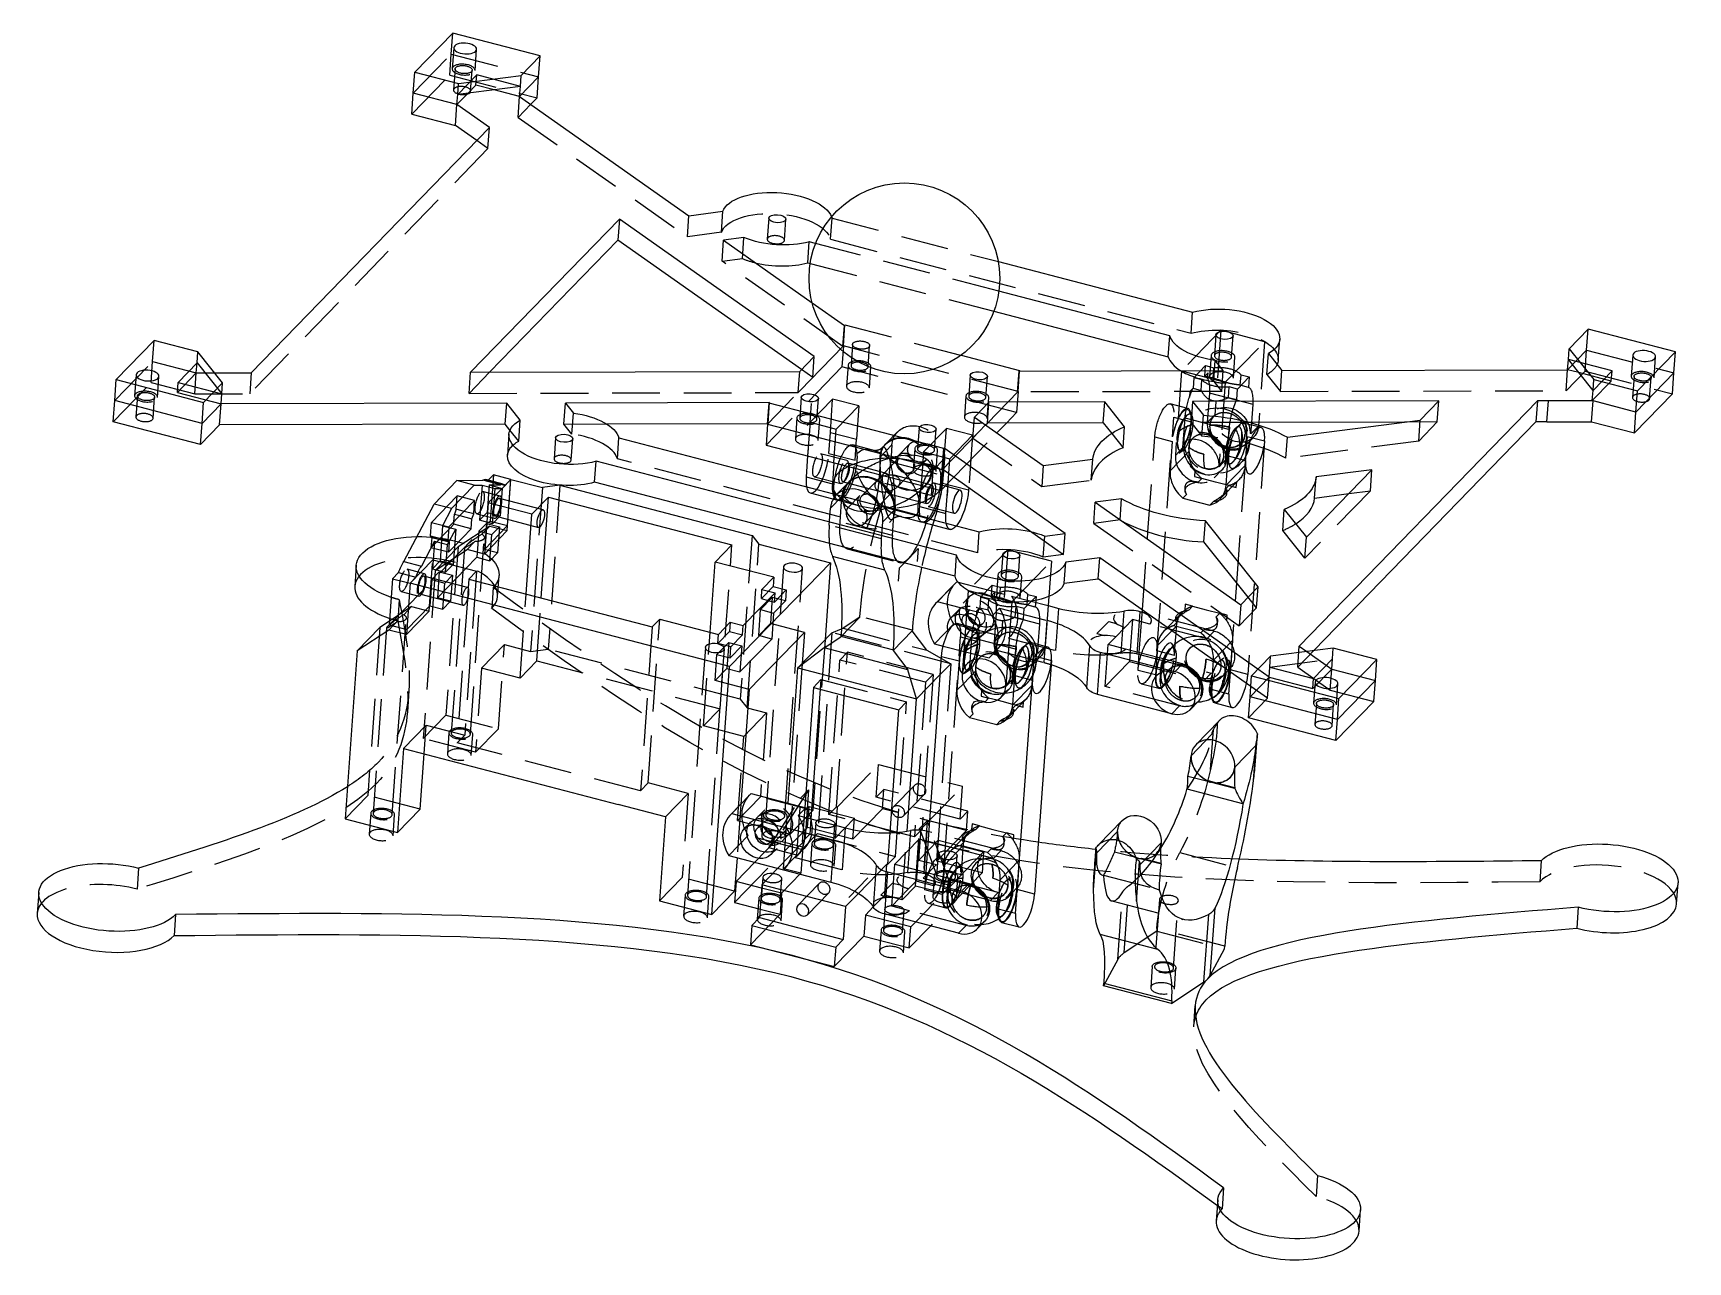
# Model space of a CAD drawing. Extents: x -2.35 to 6.32, y -6.04 to 0.39.
import ezdxf

# ---------------------------------------------------------------- set-up
doc = ezdxf.new("R2010")
doc.units = 0
doc.header["$MEASUREMENT"] = 0
doc.linetypes.add('HIDDEN', pattern=[0.375, 0.25, -0.125])
doc.layers.get('0').update_dxf_attribs({"color": 253, "linetype": 'CONTINUOUS'})
doc.layers.add('HIDDEN', color=250, linetype='HIDDEN')

msp = doc.modelspace()

# ---------------------------------------------------------------- linework, layer by layer
at = {"color": 250}
for p, q in [((-0.1503, 0.3949), (-0.3491, 0.1902)), ((0.3074, 0.2756), (-0.1503, 0.3949)), ((0.208, 0.1733), (0.3074, 0.2756)), ((0.2995, 0.1655), (0.3074, 0.2756)), ((-0.357, 0.0802), (-0.3491, 0.1902)), ((-0.3491, 0.1902), (-0.1202, 0.1306)), ((-0.1243, 0.0733), (-0.1202, 0.1306)), ((0.2039, 0.116), (-0.1243, 0.0733)), ((-0.1202, 0.1306), (0.208, 0.1733)), ((0.2001, 0.0632), (0.0662, 0.0981)), ((0.2995, 0.1655), (0.2001, 0.0632)), ((0.2001, 0.0632), (0.2039, 0.116)), ((0.2039, 0.116), (0.208, 0.1733)), ((-0.1281, 0.0205), (-0.357, 0.0802)), ((-0.0699, 0.0804), (-0.1281, 0.0205)), ((-0.1281, 0.0205), (-0.1243, 0.0733)), ((5.7996, -1.1561), (5.7002, -1.2584)), ((6.2573, -1.2754), (5.7996, -1.1561)), ((-1.715, -1.216), (-1.9138, -1.4207)), ((-1.4862, -1.2757), (-1.715, -1.216)), ((-1.3567, -1.4377), (-1.4862, -1.2757)), ((5.6961, -1.3157), (5.7002, -1.2584)), ((5.7002, -1.2584), (5.8296, -1.4204)), ((6.0584, -1.4801), (6.2573, -1.2754)), ((6.2494, -1.3855), (6.2573, -1.2754)), ((5.6923, -1.3685), (5.6961, -1.3157)), ((5.7504, -1.3836), (5.6923, -1.3685)), ((5.8255, -1.4777), (5.6961, -1.3157)), ((6.2494, -1.3855), (6.0506, -1.5902)), ((-1.9217, -1.5308), (-1.9138, -1.4207)), ((-1.9138, -1.4207), (-1.4561, -1.54)), ((-1.4561, -1.54), (-1.3567, -1.4377)), ((-1.3608, -1.4949), (-1.3567, -1.4377)), ((5.8255, -1.4777), (5.8296, -1.4204)), ((5.8296, -1.4204), (6.0584, -1.4801)), ((-1.464, -1.6501), (-1.9217, -1.5308)), ((-1.464, -1.6501), (-1.4561, -1.54)), ((-1.3646, -1.5478), (-1.464, -1.6501)), ((-1.3646, -1.5478), (-1.3608, -1.4949)), ((5.8217, -1.5305), (5.8255, -1.4777)), ((6.0506, -1.5902), (5.8217, -1.5305)), ((6.0506, -1.5902), (6.0584, -1.4801)), ((1.4994, -1.6536), (1.4915, -1.7637)), ((1.4994, -1.6536), (2.4148, -1.8922)), ((2.6421, -1.6582), (2.6518, -1.6482)), ((2.7008, -1.6996), (2.7511, -1.6479)), ((1.4915, -1.7637), (2.4069, -2.0023)), ((1.7096, -1.8205), (1.7017, -1.9304)), ((1.8469, -1.8563), (1.839, -1.9662)), ((2.4148, -1.8922), (2.4069, -2.0023)), ((2.4148, -1.8922), (2.4174, -1.8896)), ((-0.248, -2.0726), (-0.1287, -1.9497)), ((-0.0372, -1.9736), (-0.1565, -2.0964)), ((-0.1287, -1.9497), (0.0077, -1.9475)), ((-0.0372, -1.9736), (-0.1287, -1.9497)), ((-0.0372, -1.9736), (0.0034, -1.9729)), ((0.0034, -1.9729), (-0.0099, -2.1575)), ((0.0034, -1.9729), (0.072, -1.9908)), ((0.0993, -1.9714), (0.0077, -1.9475)), ((0.114, -1.968), (0.0225, -1.9441)), ((0.0631, -1.9194), (0.0358, -1.9476)), ((0.0402, -1.9723), (0.0993, -1.9714)), ((0.0402, -1.9723), (0.1089, -1.9902)), ((0.0588, -2.1754), (0.072, -1.9908)), ((0.1546, -1.9433), (0.0631, -1.9194)), ((0.072, -1.9908), (0.1089, -1.9902)), ((0.1089, -1.9902), (0.0985, -2.1345)), ((0.1089, -1.9904), (0.1546, -1.9433)), ((0.1546, -1.9433), (0.1235, -1.9753)), ((0.1546, -1.9433), (0.3194, -1.9862)), ((0.4113, -1.9743), (0.3194, -1.9862)), ((0.4113, -1.9743), (1.4182, -2.2368)), ((1.7017, -1.9304), (1.839, -1.9662)), ((1.9185, -1.9644), (1.8614, -2.0232)), ((1.9381, -1.9442), (1.9225, -1.9603)), ((2.2967, -2.0855), (2.3046, -1.9756)), ((2.4069, -2.0023), (2.4762, -1.931)), ((2.434, -2.1213), (2.4454, -1.9627)), ((2.5542, -1.986), (2.5533, -1.9985)), ((-0.4059, -2.3734), (-0.248, -2.0726)), ((-0.1565, -2.0964), (-0.248, -2.0726)), ((-0.0356, -2.0535), (-0.1708, -2.1927)), ((-0.0406, -2.1239), (-0.0356, -2.0535)), ((0.2642, -2.1258), (0.3517, -2.0357)), ((0.3137, -2.5645), (0.3517, -2.0357)), ((0.3517, -2.0357), (1.3128, -2.2862)), ((-0.1565, -2.0964), (-0.2034, -2.1858)), ((-0.1452, -2.1787), (-0.1442, -2.1653)), ((-0.113, -2.1332), (-0.0498, -2.1497)), ((-0.0406, -2.1239), (-0.0912, -2.1107)), ((-0.0536, -2.2026), (-0.0498, -2.1497)), ((-0.0498, -2.1497), (-0.0406, -2.1239)), ((0.0588, -2.1754), (-0.0099, -2.1575)), ((0.0281, -2.1674), (0.0276, -2.1743)), ((0.0985, -2.1345), (0.0588, -2.1754)), ((0.2642, -2.1258), (0.1022, -2.0835)), ((0.2342, -2.5438), (0.2642, -2.1258)), ((2.2967, -2.0855), (2.434, -2.1213)), ((-0.2034, -2.1858), (-0.1348, -2.2037)), ((-0.1774, -2.285), (-0.1348, -2.2037)), ((-0.1708, -2.1927), (-0.1709, -2.1943)), ((-0.1625, -2.1965), (-0.1452, -2.1787)), ((-0.1348, -2.2037), (-0.148, -2.3883)), ((-0.0536, -2.2026), (-0.1452, -2.1787)), ((-0.1411, -2.2927), (-0.0536, -2.2026)), ((-0.014, -2.2148), (-0.0238, -2.3513)), ((-0.014, -2.2148), (0.0258, -2.1738)), ((-0.014, -2.2148), (0.0547, -2.2327)), ((0.0258, -2.1738), (0.0944, -2.1917)), ((0.0449, -2.3692), (0.0547, -2.2327)), ((0.0547, -2.2327), (0.0944, -2.1917)), ((0.0944, -2.1917), (0.0846, -2.3282)), ((1.4182, -2.2368), (1.4545, -2.2821)), ((-0.2461, -2.2671), (-0.3144, -2.3973)), ((-0.2461, -2.2671), (-0.2531, -2.3654)), ((-0.2461, -2.2671), (-0.1774, -2.285)), ((-0.1845, -2.3833), (-0.1774, -2.285)), ((0.0449, -2.3692), (0.0846, -2.3282)), ((1.2253, -2.3763), (1.3128, -2.2862)), ((1.4545, -2.2821), (1.8298, -2.38)), ((-0.4059, -2.3734), (-0.3144, -2.3973)), ((-0.3742, -2.4878), (-0.2549, -2.365)), ((-0.2549, -2.365), (-0.0261, -2.4246)), ((-0.148, -2.3883), (-0.1515, -2.3919)), ((-0.0811, -2.4103), (-0.0238, -2.3513)), ((-0.0261, -2.4246), (-0.0659, -2.4656)), ((-0.0261, -2.4246), (-0.0297, -2.475)), ((-0.0238, -2.3513), (0.0449, -2.3692)), ((1.1989, -2.744), (1.2253, -2.3763)), ((1.532, -2.4562), (1.2253, -2.3763)), ((1.8298, -2.38), (1.7105, -2.5028)), ((1.8298, -2.38), (1.8008, -2.7842)), ((2.1148, -2.4191), (1.8402, -2.3475)), ((2.1895, -2.4081), (2.1846, -2.4761)), ((2.2154, -2.3815), (2.1895, -2.4081)), ((-0.4658, -2.4639), (-0.4831, -2.7061)), ((-0.4347, -2.4319), (-0.4658, -2.4639)), ((-0.4658, -2.4639), (-0.3742, -2.4878)), ((-0.4347, -2.4319), (-0.3431, -2.4558)), ((-0.3742, -2.4878), (-0.3916, -2.7299)), ((-0.3742, -2.4878), (-0.3916, -2.7299)), ((-0.3431, -2.4558), (-0.3742, -2.4878)), ((1.3009, -2.9244), (-0.3742, -2.4878)), ((-0.0659, -2.4656), (0.8953, -2.7161)), ((1.3009, -2.9244), (1.7105, -2.5028)), ((1.4703, -2.5197), (1.532, -2.4562)), ((1.539, -2.5376), (1.372, -2.7095)), ((1.4669, -2.5681), (1.4703, -2.5197)), ((1.4669, -2.5681), (1.5007, -2.577)), ((1.4703, -2.5197), (1.539, -2.5376)), ((-0.4817, -2.6858), (-0.5321, -2.7188)), ((0.935, -2.6752), (0.8953, -2.7161)), ((0.935, -2.6752), (1.2417, -2.7551)), ((-0.6514, -2.8416), (-0.5321, -2.7188)), ((-0.485, -2.7325), (-0.6514, -2.8416)), ((-0.4642, -2.711), (-0.485, -2.7325)), ((-0.3935, -2.7564), (-0.485, -2.7325)), ((-0.4831, -2.7061), (-0.3916, -2.7299)), ((-0.3916, -2.7299), (-0.3935, -2.7564)), ((1.2417, -2.7551), (1.3033, -2.6916)), ((1.3033, -2.6916), (1.372, -2.7095)), ((1.6931, -2.7449), (1.4028, -3.0438)), ((1.8372, -2.7467), (1.6583, -2.9309)), ((1.6931, -2.7449), (1.6815, -2.9071)), ((1.7959, -2.8258), (1.884, -2.768)), ((1.8372, -2.7467), (1.8865, -2.7269)), ((1.8842, -2.7644), (1.884, -2.768)), ((1.8842, -2.7644), (2.1588, -2.8359)), ((2.258, -2.7372), (2.1586, -2.8396)), ((2.2582, -2.7336), (2.258, -2.7372)), ((2.3347, -2.838), (2.258, -2.7372)), ((-0.6514, -2.8416), (-0.7145, -3.7222)), ((1.7959, -2.8258), (1.6583, -2.9309)), ((2.2353, -2.9403), (1.7959, -2.8258)), ((2.1588, -2.8359), (2.1586, -2.8396)), ((2.1586, -2.8396), (2.2353, -2.9403)), ((2.3347, -2.838), (2.4105, -2.881)), ((4.4637, -2.8267), (4.1354, -2.8694)), ((4.6925, -2.8863), (4.4637, -2.8267)), ((1.2077, -4.2233), (1.3009, -2.9244)), ((1.6074, -3.6398), (1.6583, -2.9309)), ((1.6583, -2.9309), (2.2807, -3.0932)), ((2.2807, -3.0932), (2.2353, -2.9403)), ((4.1354, -2.8694), (4.036, -2.9717)), ((4.4937, -3.091), (4.6925, -2.8863)), ((4.6846, -2.9964), (4.6925, -2.8863)), ((1.7396, -3.0328), (1.6944, -3.6625)), ((1.7396, -3.0328), (2.1881, -3.1498)), ((2.4045, -2.9658), (2.2807, -3.0932)), ((4.0281, -3.0818), (4.036, -2.9717)), ((4.036, -2.9717), (4.4937, -3.091)), ((4.6846, -2.9964), (4.4858, -3.2011)), ((1.4028, -3.0438), (1.3597, -3.6445)), ((1.7757, -3.0423), (1.7269, -3.7222)), ((2.231, -3.7865), (2.2807, -3.0932)), ((4.4858, -3.2011), (4.0281, -3.0818)), ((4.4858, -3.2011), (4.4937, -3.091)), ((2.1418, -3.7948), (2.1881, -3.1498)), ((-0.4084, -3.3535), (-0.4399, -3.7938)), ((-0.4084, -3.3535), (0.7169, -3.6469)), ((-0.3206, -3.671), (-0.2999, -3.3818)), ((-0.7145, -3.7222), (-0.4399, -3.7938)), ((-0.3206, -3.671), (-0.4399, -3.7938)), ((0.9647, -3.7114), (0.7169, -3.6469)), ((0.9647, -3.7114), (0.9331, -4.1518)), ((2.2958, -3.7809), (2.2964, -3.7731)), ((2.3362, -3.7322), (2.2964, -3.7731)), ((2.2964, -3.7731), (2.2994, -3.7812)), ((2.3473, -3.7625), (2.3362, -3.7322)), ((1.3396, -3.9252), (1.327, -4.1005)), ((1.3349, -4.0495), (1.4322, -3.9493)), ((1.5533, -3.9809), (1.4693, -4.0673)), ((1.3349, -4.0495), (1.327, -4.1595)), ((1.4681, -4.0842), (1.3349, -4.0495)), ((1.4693, -4.0673), (1.457, -4.239)), ((1.9087, -4.1818), (1.4693, -4.0673)), ((0.9331, -4.1518), (1.2077, -4.2233)), ((1.2077, -4.2233), (1.327, -4.1005)), ((1.327, -4.1595), (1.4602, -4.1942)), ((1.9087, -4.1818), (1.9762, -4.1123)), ((1.457, -4.239), (1.4172, -4.28)), ((1.457, -4.239), (1.8964, -4.3536)), ((1.9087, -4.1818), (1.8964, -4.3536)), ((2.0123, -4.226), (2.0044, -4.3361)), ((2.0123, -4.226), (2.0535, -4.1836)), ((2.2503, -4.2881), (2.0123, -4.226)), ((1.4172, -4.28), (1.41, -4.3812)), ((1.4172, -4.28), (1.8566, -4.3945)), ((2.3541, -4.2832), (2.2424, -4.3981)), ((2.2424, -4.3981), (2.2503, -4.2881)), ((2.275, -4.2626), (2.2503, -4.2881)), ((1.41, -4.3812), (1.8493, -4.4958)), ((2.0044, -4.3361), (1.8493, -4.4958)), ((1.8566, -4.3945), (1.8493, -4.4958)), ((1.8964, -4.3536), (1.8566, -4.3945)), ((2.0044, -4.3361), (2.2424, -4.3981))]:
    msp.add_line(p, q, dxfattribs=at)
at = {"color": 38}
for p, q in [((0.2995, 0.1655), (0.2001, 0.0632)), ((0.2916, 0.0555), (0.2995, 0.1655)), ((-0.3649, -0.0299), (-0.357, 0.0802)), ((-0.1281, 0.0205), (-0.357, 0.0802)), ((-0.136, -0.0896), (-0.1281, 0.0205)), ((0.0421, -0.0995), (-0.1281, 0.0205)), ((0.2001, 0.0632), (1.087, -0.562)), ((0.2916, 0.0555), (0.2589, 0.0218)), ((-0.3649, -0.0299), (-0.136, -0.0896)), ((0.0421, -0.0995), (-1.2066, -1.3851)), ((-0.0246, -0.1681), (-0.136, -0.0896)), ((0.723, -0.5795), (-0.0568, -1.3823)), ((0.723, -0.5795), (0.7151, -0.6896)), ((1.7444, -1.2995), (0.723, -0.5795)), ((1.087, -0.562), (1.2655, -0.5387)), ((0.0425, -1.3821), (0.7151, -0.6896)), ((1.6777, -1.3681), (0.7151, -0.6896)), ((1.3753, -0.6762), (1.2687, -0.6901)), ((1.2687, -0.6901), (1.7332, -1.0175)), ((1.3693, -0.761), (1.3753, -0.6762)), ((1.7105, -0.8082), (1.7184, -0.6981)), ((1.7515, -0.7068), (1.7184, -0.6981)), ((1.7105, -0.8082), (1.7229, -0.8114)), ((2.7089, -0.8024), (3.7266, -1.0677)), ((3.6074, -1.1905), (2.7122, -0.9572)), ((2.686, -1.0625), (3.5995, -1.3006)), ((3.5995, -1.3006), (3.6074, -1.1905)), ((4.1755, -1.3192), (4.1834, -1.2091)), ((1.6679, -1.3782), (1.7444, -1.2995)), ((2.5133, -1.2927), (2.8203, -1.3727)), ((4.1243, -1.284), (4.1947, -1.3721)), ((-1.3984, -1.3855), (-1.2066, -1.3851)), ((-0.0568, -1.3823), (1.6679, -1.3782)), ((2.8203, -1.3727), (2.8177, -1.3754)), ((2.8177, -1.3754), (3.8878, -1.3728)), ((2.8201, -1.3754), (2.8203, -1.3727)), ((3.842, -1.3729), (3.8458, -1.3202)), ((3.8878, -1.3728), (3.8458, -1.3202)), ((4.1947, -1.3721), (5.6923, -1.3685)), ((6.2494, -1.3855), (6.0506, -1.5902)), ((6.2415, -1.4955), (6.2494, -1.3855)), ((-1.9296, -1.6409), (-1.9217, -1.5308)), ((-1.464, -1.6501), (-1.9217, -1.5308)), ((-1.3646, -1.5478), (-1.464, -1.6501)), ((-1.3725, -1.6578), (-1.3646, -1.5478)), ((0.1329, -1.5442), (-1.3646, -1.5478)), ((0.125, -1.6542), (0.1329, -1.5442)), ((0.2033, -1.6323), (0.1329, -1.5442)), ((1.5099, -1.5409), (0.4398, -1.5434)), ((0.4398, -1.5434), (0.4819, -1.5961)), ((1.4994, -1.6536), (1.5073, -1.5435)), ((1.5073, -1.5435), (1.5099, -1.5409)), ((2.4227, -1.7821), (1.5073, -1.5435)), ((2.6597, -1.5381), (2.5833, -1.6168)), ((2.6518, -1.6482), (2.6597, -1.5381)), ((3.2664, -1.5366), (2.6597, -1.5381)), ((3.2585, -1.6467), (3.2664, -1.5366)), ((3.3706, -1.6671), (3.2664, -1.5366)), ((5.0168, -1.5324), (3.7267, -1.5355)), ((3.7267, -1.5355), (3.7841, -1.6074)), ((5.5343, -1.5312), (4.2856, -2.8168)), ((4.92, -1.6322), (5.0168, -1.5324)), ((5.5343, -1.5312), (5.5264, -1.6413)), ((5.5918, -1.5311), (5.5343, -1.5312)), ((5.5839, -1.6411), (5.5918, -1.5311)), ((5.8256, -1.5315), (5.5918, -1.5311)), ((5.8177, -1.6416), (5.8256, -1.5315)), ((6.0506, -1.5902), (5.8256, -1.5315)), ((6.2415, -1.4955), (6.0427, -1.7002)), ((-1.4719, -1.7602), (-1.9296, -1.6409)), ((2.5833, -1.6168), (2.9443, -1.8713)), ((3.2585, -1.6467), (2.6518, -1.6482)), ((3.2585, -1.6467), (3.303, -1.7024)), ((4.8374, -1.6429), (4.0272, -1.6449)), ((4.2235, -1.7228), (4.92, -1.6322)), ((5.5264, -1.6413), (4.3621, -2.8399)), ((5.5839, -1.6411), (5.5264, -1.6413)), ((5.5839, -1.6411), (5.8177, -1.6416)), ((5.8177, -1.6416), (6.0427, -1.7002)), ((6.0427, -1.7002), (6.0506, -1.5902)), ((-1.4719, -1.7602), (-1.464, -1.6501)), ((-1.3725, -1.6578), (-1.4719, -1.7602)), ((0.125, -1.6542), (-1.3725, -1.6578)), ((0.1497, -1.6852), (0.125, -1.6542)), ((0.1442, -1.7072), (0.1363, -1.8172)), ((0.6558, -1.653), (1.4996, -1.6509)), ((0.7203, -1.7257), (2.6093, -2.2181)), ((1.4994, -1.6536), (2.4148, -1.8922)), ((2.6421, -1.6582), (2.6518, -1.6482)), ((2.4148, -1.8922), (2.4227, -1.7821)), ((2.4174, -1.8896), (2.4253, -1.7795)), ((2.4253, -1.7795), (2.4227, -1.7821)), ((3.059, -2.2262), (2.4253, -1.7795)), ((0.5931, -1.9586), (0.601, -1.8485)), ((2.49, -2.3409), (0.601, -1.8485)), ((2.4148, -1.8922), (2.4174, -1.8896)), ((2.4174, -1.8896), (2.8852, -2.2194)), ((2.9443, -1.8713), (3.2035, -1.8376)), ((4.3235, -2.2463), (4.667, -1.8927)), ((4.667, -1.8927), (4.3745, -1.9307)), ((2.4821, -2.451), (0.5931, -1.9586)), ((4.3666, -2.0408), (4.3745, -1.9307)), ((3.3546, -2.0455), (3.2168, -2.0634)), ((3.2168, -2.0634), (3.9792, -2.6008)), ((3.3468, -2.155), (3.3546, -2.0455)), ((4.3666, -2.0408), (4.5457, -2.0175)), ((3.7862, -2.2709), (3.7941, -2.1608)), ((4.0705, -2.5068), (3.7941, -2.1608)), ((4.2075, -2.1011), (4.3235, -2.2463)), ((2.9523, -2.2401), (3.059, -2.2262)), ((2.4821, -2.451), (2.49, -2.3409)), ((4.0179, -2.5609), (3.7862, -2.2709)), ((-0.6557, -2.3935), (-0.6636, -2.5036)), ((3.0542, -2.4876), (3.0621, -2.3775)), ((3.2407, -2.3543), (3.0621, -2.3775)), ((3.2328, -2.4644), (3.2407, -2.3543)), ((4.0688, -2.938), (3.2407, -2.3543)), ((3.0542, -2.4876), (3.2328, -2.4644)), ((4.032, -3.0278), (3.2328, -2.4644)), ((3.9792, -2.6008), (4.0705, -2.5068)), ((4.2856, -2.8168), (4.3252, -2.8447)), ((4.6846, -2.9964), (4.4858, -3.2011)), ((4.6767, -3.1065), (4.6846, -2.9964)), ((4.0202, -3.1919), (4.0281, -3.0818)), ((4.4858, -3.2011), (4.0281, -3.0818)), ((4.6767, -3.1065), (4.4779, -3.3112)), ((4.4779, -3.3112), (4.0202, -3.1919)), ((4.4779, -3.3112), (4.4858, -3.2011)), ((6.2632, -4.1679), (6.2711, -4.0578)), ((-2.3199, -4.1068), (-2.3278, -4.2169)), ((-1.6026, -4.2231), (-1.6105, -4.3332)), ((5.7479, -4.1845), (5.74, -4.2946)), ((3.8588, -5.7175), (3.8509, -5.8276)), ((4.599, -5.8812), (4.6069, -5.7711))]:
    msp.add_line(p, q, dxfattribs=at)
for p, q in [((1.7222, -1.6442), (1.7294, -1.5452)), ((1.7234, -1.643), (1.7063, -1.6606)), ((1.7125, -1.7807), (1.7096, -1.8204)), ((2.4447, -1.9716), (2.4401, -2.0274))]:
    msp.add_line(p, q)
at = {"color": 98}
for p, q in [((4.0367, -1.6474), (4.0369, -1.6448)), ((4.0738, -1.6448), (4.0728, -1.6581)), ((3.4902, -2.2561), (3.4929, -2.2188)), ((2.4831, -2.4879), (2.3817, -2.5924)), ((2.4916, -2.4799), (2.3901, -2.5844)), ((2.4916, -2.4799), (2.4979, -2.4815)), ((3.9518, -2.5815), (3.9586, -2.4867)), ((2.544, -2.6245), (2.3901, -2.5844)), ((2.5511, -2.5254), (2.5194, -2.9679)), ((2.5516, -2.5249), (2.5511, -2.5254)), ((2.5511, -2.5254), (2.553, -2.5259)), ((2.7799, -2.5851), (2.7482, -3.0275)), ((2.7778, -2.5845), (2.7799, -2.5851)), ((2.7799, -2.5851), (2.7834, -2.5815)), ((2.8446, -2.6205), (2.8834, -2.5805)), ((2.9049, -2.5769), (2.9023, -2.612)), ((2.9735, -2.5568), (2.955, -2.8146)), ((2.9263, -2.7015), (2.8391, -2.6788)), ((2.8406, -2.6755), (2.8446, -2.6205)), ((2.9023, -2.612), (2.8628, -2.6017)), ((2.97, -2.6046), (3.0255, -2.6191)), ((3.2257, -2.7509), (3.2874, -2.6874)), ((3.2874, -2.6874), (3.3271, -2.6977)), ((3.372, -2.7184), (3.4117, -2.6775)), ((3.4117, -2.6775), (3.4002, -2.8387)), ((3.4591, -2.6898), (3.4117, -2.6775)), ((3.4476, -2.851), (3.4636, -2.6271)), ((3.4627, -2.6395), (3.4515, -2.6366)), ((2.5378, -2.7101), (2.4925, -2.6983)), ((2.9185, -2.8094), (2.9263, -2.7015)), ((3.2257, -2.7509), (3.2654, -2.7612)), ((3.2845, -2.8085), (3.3243, -2.7676)), ((3.3243, -2.7676), (3.372, -2.7184)), ((3.5435, -2.8138), (3.6187, -2.7364)), ((3.6362, -2.8052), (3.64, -2.7514)), ((2.3743, -2.8045), (2.4199, -2.8164)), ((2.799, -2.8325), (2.788, -2.9866)), ((2.9685, -2.8224), (2.877, -2.7985)), ((2.955, -2.8146), (2.9517, -2.818)), ((3.1727, -3.0362), (3.1885, -2.8161)), ((3.2289, -3.0696), (3.2447, -2.8494)), ((3.6338, -2.9508), (3.2447, -2.8494)), ((3.376, -2.8324), (3.2845, -2.8085)), ((3.6735, -2.9099), (3.376, -2.8324)), ((3.5435, -2.8138), (3.5391, -2.8749)), ((3.6254, -2.8148), (3.6235, -2.811)), ((2.3302, -4.0014), (2.4113, -2.8704)), ((2.4113, -2.8704), (2.5028, -2.8943)), ((2.5028, -2.8943), (2.4918, -3.0484)), ((2.9867, -2.8922), (2.8989, -4.1161)), ((3.6735, -2.9099), (3.6338, -2.9508)), ((3.8253, -3.0442), (3.8364, -2.8901)), ((2.4918, -3.0484), (2.5255, -3.0137)), ((2.788, -2.9866), (2.7482, -3.0275)), ((2.7847, -3.1248), (2.7958, -2.9707)), ((2.7958, -2.9707), (2.8873, -2.9945)), ((2.7995, -4.2185), (2.8873, -2.9945)), ((3.9169, -3.0681), (3.9252, -2.9524)), ((2.7288, -3.1075), (2.7024, -3.1006)), ((2.7234, -3.0848), (2.7632, -3.0439)), ((2.7849, -3.1221), (2.7288, -3.1075)), ((3.618, -3.171), (3.2289, -3.0696)), ((3.7155, -3.148), (3.7553, -3.1071)), ((3.8223, -3.0764), (3.8267, -3.085)), ((3.9169, -3.0681), (3.8253, -3.0442)), ((3.8435, -3.114), (3.9351, -3.1379)), ((2.5584, -3.1913), (2.5771, -3.172)), ((2.5584, -3.1913), (2.7004, -3.2283)), ((3.8678, -3.206), (3.7435, -3.334)), ((2.7192, -3.2091), (2.7004, -3.2283)), ((4.0585, -3.3922), (4.0665, -3.2808)), ((4.0575, -3.3378), (3.9477, -3.4508)), ((4.0465, -3.5216), (4.0613, -3.3148)), ((3.9476, -3.4509), (3.9477, -3.4508)), ((3.8208, -3.53), (3.7022, -3.4991)), ((3.8539, -3.534), (3.7975, -3.5193)), ((3.9483, -3.5633), (3.8208, -3.53)), ((3.9481, -3.5586), (3.8539, -3.534)), ((1.4055, -3.5973), (1.304, -3.7018)), ((1.3125, -3.6938), (1.414, -3.5894)), ((1.414, -3.5894), (1.6998, -3.6639)), ((3.9909, -3.6431), (3.6977, -3.5667)), ((1.3125, -3.6938), (1.5983, -3.7683)), ((1.6998, -3.6639), (1.66, -3.7048)), ((1.66, -3.7048), (1.9081, -3.7695)), ((3.9909, -3.6431), (3.991, -3.645)), ((1.5983, -3.7683), (1.8464, -3.833)), ((2.3453, -3.7899), (2.3341, -3.7869)), ((3.3585, -3.7304), (3.2341, -3.8584)), ((1.8464, -3.833), (1.8306, -4.0532)), ((2.2943, -3.8279), (2.1671, -3.9589)), ((2.2943, -3.8279), (2.2828, -3.989)), ((2.3417, -3.8402), (2.2943, -3.8279)), ((2.4261, -3.9642), (2.5234, -3.864)), ((2.6524, -3.8977), (2.5103, -3.8606)), ((2.5185, -3.9591), (2.5253, -3.8645)), ((2.6828, -3.9292), (2.5237, -3.8877)), ((3.2206, -3.877), (3.2126, -3.9884)), ((3.4527, -3.9605), (3.5624, -3.8474)), ((3.5624, -3.8474), (3.5626, -3.8473)), ((3.5625, -3.8478), (3.5626, -3.8473)), ((1.2967, -3.914), (1.5825, -3.9885)), ((1.5825, -3.9885), (1.8306, -4.0532)), ((2.0554, -4.1866), (2.0711, -3.9665)), ((2.1671, -3.9589), (2.5561, -4.0603)), ((2.4261, -3.9642), (2.4217, -4.0253)), ((2.5085, -3.9661), (2.5061, -3.9614)), ((3.4334, -4.1528), (3.4483, -3.9459)), ((2.1273, -3.9998), (2.1115, -4.22)), ((2.1273, -3.9998), (2.5164, -4.1012)), ((2.5164, -4.1012), (2.5561, -4.0603)), ((2.708, -4.1946), (2.719, -4.0405)), ((2.5006, -4.3214), (2.1115, -4.22)), ((2.7049, -4.2268), (2.7093, -4.2354)), ((2.7995, -4.2185), (2.708, -4.1946)), ((3.7865, -4.5758), (3.8119, -4.2223)), ((3.8197, -4.5417), (3.845, -4.1881)), ((2.5981, -4.2984), (2.6379, -4.2575)), ((2.7261, -4.2644), (2.8177, -4.2883)), ((3.5456, -4.4059), (3.2433, -4.3271)), ((3.8197, -4.5417), (3.8946, -4.403)), ((3.8946, -4.403), (3.8956, -4.3886)), ((3.2604, -4.5968), (3.2614, -4.5824)), ((3.2614, -4.5824), (3.6173, -4.6751)), ((3.6162, -4.6896), (3.7865, -4.5758)), ((3.6162, -4.6896), (3.2604, -4.5968)), ((3.6173, -4.6751), (3.6162, -4.6896))]:
    msp.add_line(p, q, dxfattribs=at)
at = {"color": 250}
msp.add_circle((2.2167, -0.8902), 0.5, dxfattribs=at)
at = {"color": 98}
for centre, radius, start, end in [((2.7364, -2.8911), 0.1719, 32.05602, 62.20782), ((3.7452, -2.9381), 0.1719, 112.44994, 162.31751), ((3.7289, -2.9546), 0.172, 134.71068, 135.07854), ((2.7364, -2.8911), 0.1719, 272.8201, 288.07406), ((3.7452, -2.9381), 0.1719, 272.49883, 298.53687), ((2.612, -4.1034), 0.1719, 59.23176, 135.83352), ((2.612, -4.1034), 0.1719, 272.96759, 305.18043)]:
    msp.add_arc(centre, radius, start, end, dxfattribs=at)
at = {"color": 250, "extrusion": (7.94333e-18, 1.10738e-16, -1)}
for centre in [(-0.0855, 0.3139), (6.0931, -1.2967), (-1.7497, -1.3994), (4.429, -3.01)]:
    msp.add_ellipse(centre, major_axis=(0.0598, -0.0043), ratio=0.469627, dxfattribs=at)
at = {"color": 38, "extrusion": (7.94333e-18, 1.10738e-16, -1)}
for centre, major_axis, start_param, end_param in [((1.5509, -0.5775), (0.2893, -0.0207), 3.275964, 6.057179), ((1.5509, -0.5775), (0.2893, -0.0207), 0.91977, 2.188715), ((3.8942, -1.1884), (0.2893, -0.0207), 4.061362, 6.901104), ((3.8942, -1.1884), (0.2893, -0.0207), 1.705168, 2.974113), ((3.8863, -1.2984), (0.2893, -0.0207), 0, 0.164676), ((0.4335, -1.7279), (0.2893, -0.0207), 0.91977, 3.759511), ((0.4335, -1.7279), (0.2893, -0.0207), 4.84676, 6.115706), ((3.789, -1.8841), (0.5859, -0.042), 4.670322, 5.513495), ((3.789, -1.8841), (0.5859, -0.042), 3.157941, 3.884062), ((0.4256, -1.838), (0.2893, -0.0207), 0.91977, 3.141593), ((3.789, -1.8841), (0.5859, -0.042), 0.016656, 0.742224), ((3.789, -1.8841), (0.5859, -0.042), 1.528489, 2.371603), ((-0.2817, -2.4203), (0.374, -0.0268), 2.072998, 4.529355), ((2.7768, -2.3388), (0.2893, -0.0207), 4.061362, 5.330308), ((2.7768, -2.3388), (0.2893, -0.0207), 0.134371, 2.974113), ((2.7689, -2.4488), (0.2893, -0.0207), 0.134371, 2.974113), ((5.897, -4.031), (0.374, -0.0268), 3.517738, 8.230127), ((-1.9458, -4.1337), (0.374, -0.0268), 0.376145, 5.088534), ((4.2329, -5.7443), (0.374, -0.0268), 5.088534, 9.800923)]:
    msp.add_ellipse(centre, major_axis=major_axis, ratio=0.469627, start_param=start_param, end_param=end_param, dxfattribs=at)
at = {"color": 38}
for centre in [(1.5509, -0.5775), (3.8942, -1.1884), (2.6065, -1.4004), (1.7211, -1.5159), (0.4335, -1.7279), (2.3381, -1.6767), (2.7768, -2.3388)]:
    msp.add_ellipse(centre, major_axis=(-0.0449, 0.0032), ratio=0.469627, dxfattribs=at)
for centre, major_axis, start_param, end_param in [((1.543, -0.6876), (-0.2893, 0.0207), 1.217534, 2.221823), ((3.8863, -1.2984), (-0.2893, 0.0207), 0.167479, 0.728562), ((3.7811, -1.9942), (-0.5859, 0.042), 2.582098, 3.124937), ((3.7811, -1.9942), (-0.5859, 0.042), 0.776511, 1.613103), ((-0.2896, -2.5304), (-0.374, 0.0268), 6.283104, 7.35178), ((-1.9537, -4.2437), (-0.374, 0.0268), 6.283104, 9.048633), ((5.8891, -4.1411), (-0.374, 0.0268), 1.194651, 3.141511), ((4.225, -5.8544), (-0.374, 0.0268), 6.283104, 9.424697)]:
    msp.add_ellipse(centre, major_axis=major_axis, ratio=0.469627, start_param=start_param, end_param=end_param, dxfattribs=at)
at = {"color": 250, "extrusion": (9.51503e-17, 8.99289e-17, -1)}
for centre, major_axis, start_param, end_param in [((1.9078, -1.9072), (-0.0378, -0.1451), 1.335074, 1.798709), ((-0.009, -2.0651), (-0.0315, -0.121), 2.804381, 3.141593), ((0.0825, -2.0889), (-0.0315, -0.121), 2.804381, 3.417475), ((1.9078, -1.9072), (-0.0378, -0.1451), 0.598369, 0.767486), ((2.3472, -2.0217), (-0.0378, -0.1451), 1.335074, 1.635788), ((2.4937, -2.0599), (-0.0378, -0.1451), 4.192873, 5.684972), ((2.3472, -2.0217), (-0.0378, -0.1451), 0.598369, 0.767486), ((2.3563, -2.0241), (-0.0378, -0.1451), 0.598225, 1.05128), ((2.4937, -2.0599), (-0.0378, -0.1451), 0.598225, 1.05128), ((-0.4047, -2.4724), (-0.0315, -0.121), 1.826678, 2.439772), ((-0.3132, -2.4963), (-0.0315, -0.121), 1.826678, 2.439772), ((1.5263, -3.1328), (-0.227, -0.8709), 3.511792, 4.192873), ((2.2386, -2.1094), (-0.0895, -0.3435), 0.370199, 0.710093)]:
    msp.add_ellipse(centre, major_axis=major_axis, ratio=0.32431, start_param=start_param, end_param=end_param, dxfattribs=at)
at = {"color": 250}
for centre, major_axis, ratio, start_param, end_param in [((2.1275, -1.9645), (-0.2886, -0.0077), 0.456922, 5.490713, 5.954373), ((1.7614, -1.869), (0.0378, 0.1451), 0.32431, 2.090313, 2.543367), ((1.8987, -1.9048), (0.0378, 0.1451), 0.32431, 2.090313, 2.543367), ((1.9665, -2.1303), (0.1076, -0.1045), 0.821142, 1.238482, 3.11171), ((2.0261, -2.0689), (0.1076, -0.1045), 0.821142, 0.625044, 3.141516), ((2.0301, -2.0648), (0.1076, -0.1045), 0.821142, 0.804703, 3.164758), ((2.1275, -1.9645), (0.1506, -0.1644), 0.472602, 0.704265, 1.16794), ((2.1275, -1.9645), (-0.2886, -0.0077), 0.456922, 0.238776, 0.393839), ((2.1275, -1.9645), (0.1506, -0.1644), 0.472602, 6.250564, 6.419862), ((1.964, -2.0378), (0.0895, 0.3435), 0.32431, 2.4315, 2.771394), ((1.6328, -2.4056), (-0.0499, 0.0036), 0.469627, 5.121642, 8.263235), ((1.6328, -2.4056), (-0.0499, 0.0036), 0.469627, 1.980049, 5.121642), ((1.801, -3.2044), (0.227, 0.8709), 0.32431, 5.231905, 5.912986), ((2.2553, -2.1324), (0.0643, 0.2468), 0.32431, 2.969152, 3.313968), ((2.6161, -2.3651), (0.227, 0.8709), 0.32431, 1.701122, 2.090313), ((-0.445, -2.6839), (-0.0527, -0.0378), 0.086352, 5.455127, 7.255079), ((1.2232, -2.8272), (-0.0499, 0.0036), 0.469627, 5.90704, 6.692438), ((1.2232, -2.8272), (-0.0499, 0.0036), 0.469627, 0.409253, 3.550846), ((1.2232, -2.8272), (-0.0499, 0.0036), 0.469627, 3.550846, 5.90704), ((1.5239, -4.032), (-0.0499, 0.0036), 0.469627, 4.700084, 7.115342)]:
    msp.add_ellipse(centre, major_axis=major_axis, ratio=ratio, start_param=start_param, end_param=end_param, dxfattribs=at)
at = {"color": 250, "extrusion": (-4.52886e-16, -6.65986e-17, -1)}
msp.add_ellipse((2.1275, -1.9645), major_axis=(-0.2323, -0.0958), ratio=0.48527, start_param=0.84275, end_param=1.188519, dxfattribs=at)
at = {"color": 250, "extrusion": (3.17708e-17, 3.38731e-16, -1)}
msp.add_ellipse((2.1275, -1.9645), major_axis=(0.0215, -0.1911), ratio=0.170752, start_param=4.588292, end_param=5.339018, dxfattribs=at)
at = {"color": 250, "extrusion": (9.51503e-17, 8.99289e-17, -1)}
msp.add_ellipse((2.4937, -2.0599), major_axis=(-0.0158, -0.0605), ratio=0.32431, dxfattribs=at)
at = {"color": 250}
msp.add_ellipse((0.3113, -2.1486), major_axis=(0.012, 0.046), ratio=0.32431, dxfattribs=at)
at = {"color": 98, "extrusion": (3.63922e-17, 1.96812e-16, -1)}
for centre, major_axis, start_param, end_param in [((2.6266, -2.6272), (-0.1435, 0.1393), 0.000001, 0.070764), ((2.5251, -2.7317), (-0.0646, 0.0627), 5.289177, 7.383191), ((2.5649, -2.6908), (-0.0359, 0.0348), 5.049227, 6.394809)]:
    msp.add_ellipse(centre, major_axis=major_axis, ratio=0.821142, start_param=start_param, end_param=end_param, dxfattribs=at)
at = {"color": 98}
for centre, major_axis, ratio, start_param, end_param in [((2.5251, -2.7317), (0.1435, -0.1393), 0.821142, 3.070829, 4.421092), ((2.5649, -2.6908), (0.0646, -0.0627), 0.821142, 3.538156, 4.10177), ((2.8626, -2.767), (0.0404, 0.1548), 0.32431, 1.025954, 2.090313), ((2.8626, -2.767), (0.0404, 0.1548), 0.32431, 5.231905, 6.296264), ((2.8047, -2.8464), (-0.399, 0.0286), 0.469627, 3.453742, 4.334348), ((3.1846, -2.4553), (-0.399, 0.0286), 0.469627, 1.194651, 2.077153), ((3.4117, -2.6775), (-0.0997, 0.0072), 0.469627, 5.90704, 6.875292), ((3.4117, -2.6775), (-0.0997, 0.0072), 0.469627, 4.336244, 5.218746), ((3.4117, -2.6775), (-0.0997, 0.0072), 0.469627, 4.209865, 4.336244), ((2.8008, -2.8258), (0.0861, -0.0836), 0.821142, 1.057213, 2.057571), ((3.2845, -2.8085), (-0.0997, 0.0072), 0.469627, 4.938788, 5.90704), ((3.2845, -2.8085), (-0.0997, 0.0072), 0.469627, 4.336244, 4.938788), ((3.4117, -2.6775), (-0.0997, 0.0072), 0.469627, 0.592107, 1.194651), ((3.6899, -2.8519), (0.1148, -0.1115), 0.821142, 2.915712, 3.745961), ((2.5525, -2.8431), (0.0303, 0.1161), 0.32431, 1.100384, 3.079717), ((2.5525, -2.8431), (0.0315, 0.121), 0.32431, 1.074436, 2.090313), ((2.8272, -2.9147), (0.0252, 0.0968), 0.32431, 0.519516, 1.698469), ((2.937, -2.9434), (0.0315, 0.121), 0.32431, 5.231905, 8.373498), ((3.2845, -2.8085), (-0.0997, 0.0072), 0.469627, 0.312149, 1.194651), ((3.2845, -2.8085), (-0.0997, 0.0072), 0.469627, 1.194651, 2.765448), ((3.5821, -2.9167), (0.0303, 0.1161), 0.32431, 5.933191, 7.604242), ((2.6338, -2.9977), (0.0897, -0.0871), 0.821142, 0.604368, 3.745961), ((2.937, -2.9434), (0.0315, 0.121), 0.32431, 2.090313, 5.231905), ((3.6259, -3.0609), (0.0897, -0.0871), 0.821142, 2.175164, 5.316757), ((3.6899, -2.8519), (0.1148, -0.1115), 0.821142, 0.604368, 0.606304), ((2.6338, -2.9977), (0.0897, -0.0871), 0.821142, 3.745961, 6.887553), ((3.6259, -3.0609), (0.0897, -0.0871), 0.821142, 5.316757, 8.45835), ((3.8567, -2.9883), (0.0252, 0.0968), 0.32431, 1.362543, 2.79163), ((3.9666, -3.0169), (0.0315, 0.121), 0.32431, 2.090313, 4.83843), ((2.6382, -3.0866), (0.1148, -0.1115), 0.821142, 3.745961, 4.81032), ((2.6791, -3.1586), (-0.1097, 0.0079), 0.469627, 5.187794, 6.171782), ((2.6382, -3.0866), (0.1148, -0.1115), 0.821142, 5.823194, 6.887553), ((3.8332, -3.4211), (0.0897, -0.0871), 0.821142, 0.604368, 3.745961), ((4.2371, -3.0052), (-0.1755, -0.3498), 0.11198, 5.852237, 6.019685), ((3.8291, -3.4154), (0.0933, -0.0906), 0.821142, 0.308821, 0.565897), ((4.7096, -3.6494), (0.5971, -0.5799), 0.821142, 3.745961, 3.890637), ((2.9281, -3.2222), (0.7426, -0.4189), 0.524181, 0.175552, 0.316576), ((3.8291, -3.4154), (0.0933, -0.0906), 0.821142, 5.595004, 6.592006), ((3.8727, -3.6798), (-0.1382, -0.7906), 0.184309, 1.217025, 1.804307), ((3.4086, -3.5588), (0.2097, 0.5647), 0.45943, 4.296175, 4.864747), ((4.6808, -3.6791), (0.7426, -0.4189), 0.524181, 3.759669, 3.900693), ((1.4475, -3.8412), (0.1435, -0.1393), 0.821142, 3.070829, 4.421092), ((1.4793, -3.8084), (0.0359, -0.0348), 0.821142, 2.365399, 7.065323), ((1.5092, -3.7776), (0.0359, -0.0348), 0.821142, 3.691734, 5.733017), ((1.549, -3.7367), (0.0646, -0.0627), 0.821142, 4.36843, 5.056251), ((1.4475, -3.8412), (0.1435, -0.1393), 0.821142, 6.212422, 7.562685), ((2.0672, -3.6057), (-0.399, 0.0286), 0.469627, 1.194651, 2.077153), ((2.2943, -3.8279), (-0.0997, 0.0072), 0.469627, 4.336244, 5.218746), ((1.6873, -3.9968), (-0.399, 0.0286), 0.469627, 3.453742, 4.336244), ((2.5726, -4.0023), (0.1148, -0.1115), 0.821142, 2.681602, 3.745961), ((2.5726, -4.0023), (0.1148, -0.1115), 0.821142, 0.604368, 1.668727), ((3.3424, -3.9263), (0.1206, -0.054), 0.314346, 3.233155, 3.276426), ((2.1671, -3.9589), (-0.0997, 0.0072), 0.469627, 0.312149, 1.194651), ((2.4647, -4.0671), (0.0303, 0.1161), 0.32431, 5.933191, 7.604242), ((2.6755, -4.0394), (0.0861, -0.0836), 0.821142, 2.139066, 2.663419), ((3.3424, -3.9263), (0.1206, -0.054), 0.314346, 0.657705, 0.88895), ((3.0442, -4.2334), (0.4055, 0.2857), 0.173965, 6.141903, 6.309351), ((4.0171, -4.1637), (-0.0863, -0.4941), 0.184309, 4.358618, 5.216758), ((2.5085, -4.2113), (0.0897, -0.0871), 0.821142, 5.316757, 8.45835), ((2.7394, -4.1387), (0.0252, 0.0968), 0.32431, 1.362543, 2.79163), ((2.8492, -4.1673), (0.0315, 0.121), 0.32431, 2.090313, 5.231905), ((3.8727, -3.6798), (-0.2796, -0.753), 0.45943, 5.549057, 6.136339), ((3.3411, -4.8597), (0.1747, 0.4706), 0.45943, 5.278199, 6.136339), ((3.5775, -4.4999), (-0.2494, 0.0179), 0.469627, 2.597999, 2.932896)]:
    msp.add_ellipse(centre, major_axis=major_axis, ratio=ratio, start_param=start_param, end_param=end_param, dxfattribs=at)
at = {"color": 98, "extrusion": (1.14719e-18, 1.14433e-16, -1)}
msp.add_ellipse((2.461, -2.8193), major_axis=(-0.0315, -0.121), ratio=0.32431, start_param=1.05128, end_param=3.141508, dxfattribs=at)
at = {"color": 98, "extrusion": (1.72079e-18, 1.7165e-16, -1)}
msp.add_ellipse((2.8455, -2.9195), major_axis=(-0.0315, -0.121), ratio=0.32431, start_param=1.05128, end_param=3.141508, dxfattribs=at)
at = {"color": 98, "extrusion": (-1.14239e-18, 7.84963e-17, -1)}
for centre, major_axis, start_param, end_param in [((2.8406, -2.7848), (-0.0897, 0.0871), 2.537225, 2.574836), ((1.549, -3.7367), (-0.1435, 0.1393), 0.000001, 0.070764), ((1.549, -3.7367), (-0.1435, 0.1393), 1.862093, 2.191156), ((3.4481, -3.8175), (-0.0897, 0.0871), 0.000077, 2.537225), ((1.4793, -3.8084), (-0.0699, 0.0679), 3.430582, 5.994293)]:
    msp.add_ellipse(centre, major_axis=major_axis, ratio=0.821142, start_param=start_param, end_param=end_param, dxfattribs=at)
at = {"color": 98, "extrusion": (-6.59979e-17, 1.31937e-16, -1)}
msp.add_ellipse((3.6004, -2.9215), major_axis=(-0.0252, -0.0968), ratio=0.32431, start_param=1.871656, end_param=2.725971, dxfattribs=at)
at = {"color": 98, "extrusion": (-3.49542e-17, 1.13815e-16, -1)}
msp.add_ellipse((2.7889, -3.0665), major_axis=(0.399, -0.0286), ratio=0.469627, start_param=5.19268, end_param=5.971036, dxfattribs=at)
at = {"color": 98, "extrusion": (-4.09617e-17, 1.17173e-16, -1)}
msp.add_ellipse((3.6656, -3.02), major_axis=(-0.0897, 0.0871), ratio=0.821142, start_param=0.966428, end_param=3.14167, dxfattribs=at)
at = {"color": 98, "extrusion": (3.75346e-17, 1.18316e-16, -1)}
msp.add_ellipse((2.6735, -2.9568), major_axis=(-0.0897, 0.0871), ratio=0.821142, start_param=2.537225, end_param=3.14167, dxfattribs=at)
at = {"color": 98, "extrusion": (-4.54901e-17, 1.14571e-16, -1)}
msp.add_ellipse((3.2687, -3.0286), major_axis=(0.0997, -0.0072), ratio=0.469627, start_param=1.946941, end_param=2.829443, dxfattribs=at)
at = {"color": 98, "extrusion": (9.51503e-17, 8.99289e-17, -1)}
for centre in [(3.8751, -2.9931), (2.7577, -4.1435)]:
    msp.add_ellipse(centre, major_axis=(-0.0315, -0.121), ratio=0.32431, start_param=6.283101, end_param=7.334465, dxfattribs=at)
at = {"color": 98, "extrusion": (-4.36515e-16, -8.38502e-16, -1)}
msp.add_ellipse((3.9389, -3.3123), major_axis=(-0.0703, -0.1568), ratio=0.683126, start_param=4.199584, end_param=4.430829, dxfattribs=at)
at = {"color": 98, "extrusion": (-2.4633e-17, 1.36574e-16, -1)}
msp.add_ellipse((2.8613, -5.5523), major_axis=(1.1686, 2.329), ratio=0.11198, start_param=0.2635, end_param=0.557333, dxfattribs=at)
at = {"color": 98, "extrusion": (-2.77241e-17, 1.6895e-16, -1)}
msp.add_ellipse((3.6331, -3.725), major_axis=(0.4841, -0.0347), ratio=0.469627, start_param=5.024968, end_param=5.152038, dxfattribs=at)
at = {"color": 98, "extrusion": (1.49955e-17, 1.66437e-16, -1)}
msp.add_ellipse((3.8727, -3.6798), major_axis=(0.1036, 0.593), ratio=0.184309, start_param=1.47988, end_param=2.567723, dxfattribs=at)
at = {"color": 98}
msp.add_ellipse((1.4475, -3.8412), major_axis=(0.0699, -0.0679), ratio=0.821142, dxfattribs=at)
at = {"color": 98, "extrusion": (-2.28477e-18, 1.56993e-16, -1)}
msp.add_ellipse((4.3243, -4.046), major_axis=(-0.5971, 0.5799), ratio=0.821142, start_param=5.534141, end_param=5.678817, dxfattribs=at)
at = {"color": 98, "extrusion": (1.04168e-16, 1.41294e-16, -1)}
msp.add_ellipse((6.1726, -2.1432), major_axis=(-2.7003, -1.9024), ratio=0.173965, start_param=6.130634, end_param=6.424467, dxfattribs=at)
at = {"color": 98, "extrusion": (2.76336e-17, 5.01046e-17, -1)}
msp.add_ellipse((4.3531, -4.0164), major_axis=(-0.2462, -0.929), ratio=0.81922, start_param=1.275724, end_param=1.416748, dxfattribs=at)
at = {"color": 98, "extrusion": (-7.60153e-18, 1.67507e-16, -1)}
msp.add_ellipse((1.6715, -4.2169), major_axis=(0.399, -0.0286), ratio=0.469627, start_param=5.088534, end_param=5.971036, dxfattribs=at)
at = {"color": 98, "extrusion": (-7.96387e-17, 7.73539e-17, -1)}
msp.add_ellipse((2.5482, -4.1704), major_axis=(-0.0897, 0.0871), ratio=0.821142, start_param=0.966428, end_param=3.14167, dxfattribs=at)
at = {"color": 98, "extrusion": (3.68263e-17, 3.31679e-16, -1)}
msp.add_ellipse((3.4086, -3.5588), major_axis=(-0.1382, -0.7906), ratio=0.184309, start_param=0.208288, end_param=0.795569, dxfattribs=at)
at = {"color": 98, "extrusion": (-1.16315e-16, -1.9367e-16, -1)}
msp.add_ellipse((3.8727, -3.6798), major_axis=(0.2097, 0.5647), ratio=0.45943, start_param=2.645283, end_param=3.733126, dxfattribs=at)
at = {"color": 250, "extrusion": (-4.09617e-17, 1.17173e-16, -1)}
msp.add_ellipse((1.6836, -4.1994), major_axis=(-0.0251, 0.0244), ratio=0.821142, dxfattribs=at)
at = {"color": 98, "extrusion": (-1.81374e-17, 1.68262e-16, -1)}
msp.add_ellipse((2.1513, -4.179), major_axis=(0.0997, -0.0072), ratio=0.469627, start_param=1.946941, end_param=2.829443, dxfattribs=at)
at = {"color": 98, "extrusion": (1.28335e-16, 6.53802e-16, -1)}
msp.add_ellipse((3.1399, -4.8072), major_axis=(0.0863, 0.4941), ratio=0.184309, start_param=0.208288, end_param=1.066428, dxfattribs=at)
at = {"color": 250}
for points, knots in [([(1.8479, -2.0031), (1.8475, -1.9978), (1.8473, -1.9922), (1.8473, -1.9824), (1.8474, -1.9785), (1.8478, -1.9708), (1.8481, -1.9672), (1.8488, -1.9593), (1.8493, -1.9549), (1.8508, -1.9435), (1.8519, -1.9364), (1.8532, -1.9292)], [-0.00216877, -0.00216877, -0.00216877, -0.00216877, -0.001610202, -0.001610202, -0.001245925, -0.001245925, -0.000932827, -0.000932827, -0.000571697, -0.000571697, 0, 0, 0, 0]), ([(2.1665, -2.0736), (2.1672, -2.0788), (2.1677, -2.084), (2.1679, -2.0929), (2.1678, -2.0966), (2.1675, -2.1012), (2.1674, -2.102), (2.1673, -2.1029)], [0, 0, 0, 0, 0.0004368119, 0.0004368119, 0.0007577361, 0.0007577361, 0.0008310635, 0.0008310635, 0.0008310635, 0.0008310635]), ([(2.2926, -2.0437), (2.2913, -2.0508), (2.2902, -2.0577), (2.2887, -2.069), (2.2882, -2.0734), (2.2875, -2.0814), (2.2872, -2.085), (2.2868, -2.0926), (2.2867, -2.0966), (2.2867, -2.1065), (2.2869, -2.1122), (2.2873, -2.1177)], [-0.00216877, -0.00216877, -0.00216877, -0.00216877, -0.001610202, -0.001610202, -0.001245925, -0.001245925, -0.000932827, -0.000932827, -0.000571697, -0.000571697, 0, 0, 0, 0])]:
    msp.add_open_spline(points, degree=3, knots=knots, dxfattribs=at)
at = {"color": 98}
for points, knots in [([(2.793, -2.9157), (2.7957, -2.9038), (2.7993, -2.8918), (2.8072, -2.8698), (2.8122, -2.8585), (2.8228, -2.8394), (2.8284, -2.8318), (2.8335, -2.8265), (2.8336, -2.8264), (2.8337, -2.8263)], [-0.006623386, -0.006623386, -0.006623386, -0.006623386, -0.00574077, -0.00574077, -0.004783969, -0.004783969, -0.003827168, -0.003827168, -0.003806814, -0.003806814, -0.003806814, -0.003806814]), ([(3.5784, -2.8851), (3.5822, -2.8747), (3.5866, -2.8645), (3.5965, -2.8463), (3.6019, -2.8386), (3.6069, -2.8333), (3.607, -2.8332), (3.6071, -2.8331)], [0.00965664, 0.00965664, 0.00965664, 0.00965664, 0.010524704, 0.010524704, 0.011481505, 0.011481505, 0.011501859, 0.011501859, 0.011501859, 0.011501859]), ([(3.8239, -3.0797), (3.8239, -3.0796), (3.8238, -3.0795), (3.8207, -3.0752), (3.8183, -3.0684), (3.8158, -3.0509), (3.8156, -3.0401), (3.8164, -3.0291)], [0.005718528, 0.005718528, 0.005718528, 0.005718528, 0.00574077, 0.00574077, 0.006697553, 0.006697553, 0.007654337, 0.007654337, 0.007654337, 0.007654337]), ([(3.8314, -2.9585), (3.8278, -2.969), (3.8244, -2.9807), (3.8191, -3.0052), (3.8172, -3.018), (3.8164, -3.0291)], [0.005839786, 0.005839786, 0.005839786, 0.005839786, 0.006697553, 0.006697553, 0.007654337, 0.007654337, 0.007654337, 0.007654337]), ([(2.5799, -3.1115), (2.5857, -3.1055), (2.5942, -3.1028), (2.6085, -3.1027), (2.6128, -3.1031), (2.6174, -3.1037)], [0.008800755, 0.008800755, 0.008800755, 0.008800755, 0.009908018, 0.009908018, 0.01035011, 0.01035011, 0.01035011, 0.01035011]), ([(2.5771, -3.172), (2.577, -3.172), (2.577, -3.1719), (2.5724, -3.1609), (2.5699, -3.1487), (2.5704, -3.1372), (2.5704, -3.1366), (2.5705, -3.136)], [0.006579624, 0.006579624, 0.006579624, 0.006579624, 0.006586228, 0.006586228, 0.007693491, 0.007693491, 0.007755691, 0.007755691, 0.007755691, 0.007755691]), ([(2.7706, -3.1741), (2.7663, -3.1779), (2.7613, -3.182), (2.7451, -3.1944), (2.7323, -3.2026), (2.7193, -3.209), (2.7192, -3.209), (2.7192, -3.2091)], [0.000548757, 0.000548757, 0.000548757, 0.000548757, 0.001107263, 0.001107263, 0.002214527, 0.002214527, 0.002221131, 0.002221131, 0.002221131, 0.002221131]), ([(4.0667, -3.2771), (4.0614, -3.2627), (4.0531, -3.2488), (4.0334, -3.2251), (4.0206, -3.2139), (3.9925, -3.196), (3.9771, -3.1895), (3.9484, -3.182), (3.933, -3.1805), (3.9048, -3.1837), (3.8918, -3.1883), (3.8775, -3.1974), (3.8737, -3.2004), (3.8701, -3.2037)], [0.006007476, 0.006007476, 0.006007476, 0.006007476, 0.007188525, 0.007188525, 0.008386629, 0.008386629, 0.009584733, 0.009584733, 0.010782837, 0.010782837, 0.011980941, 0.011980941, 0.012442433, 0.012442433, 0.012442433, 0.012442433]), ([(3.7022, -3.4991), (3.7024, -3.4984), (3.7026, -3.4976), (3.7029, -3.4965), (3.703, -3.496), (3.7033, -3.4948), (3.7114, -3.4612), (3.7164, -3.4261), (3.7187, -3.3913)], [-0.000291513, -0.000291513, -0.000291513, -0.000291513, -0.000110741, -0.000110741, 0, 0, 0, 0.003027228, 0.003027228, 0.003027228, 0.003027228]), ([(3.8208, -3.53), (3.8099, -3.5263), (3.799, -3.5211), (3.7743, -3.5053), (3.7612, -3.4933), (3.7408, -3.468), (3.7321, -3.453), (3.7208, -3.4218), (3.7183, -3.4057), (3.7187, -3.3913)], [0.015287745, 0.015287745, 0.015287745, 0.015287745, 0.016170559, 0.016170559, 0.017414413, 0.017414413, 0.018658249, 0.018658249, 0.019902085, 0.019902085, 0.019902085, 0.019902085]), ([(4.0465, -3.5216), (4.0483, -3.5074), (4.0499, -3.4932), (4.0543, -3.4494), (4.0565, -3.4202), (4.0585, -3.3922)], [0.009177583, 0.009177583, 0.009177583, 0.009177583, 0.010214727, 0.010214727, 0.012381031, 0.012381031, 0.012381031, 0.012381031]), ([(3.8208, -3.53), (3.8206, -3.53), (3.8204, -3.5299), (3.8162, -3.5283), (3.8111, -3.526), (3.8019, -3.5217), (3.7989, -3.5201), (3.7975, -3.5193)], [0, 0, 0, 0, 0.0000159949, 0.0000159949, 0.000355385, 0.000355385, 0.0007158657, 0.0007158657, 0.0007158657, 0.0007158657]), ([(3.852, -3.534), (3.8502, -3.534), (3.8476, -3.534), (3.8437, -3.5337), (3.8433, -3.5337), (3.8428, -3.5337)], [0.0000409557, 0.0000409557, 0.0000409557, 0.0000409557, 0.0001332598, 0.0001332598, 0.000144648, 0.000144648, 0.000144648, 0.000144648]), ([(3.9224, -3.5059), (3.9168, -3.5116), (3.9106, -3.5165), (3.8923, -3.5273), (3.878, -3.5321), (3.8598, -3.5338), (3.8568, -3.534), (3.8539, -3.534)], [0.021687593, 0.021687593, 0.021687593, 0.021687593, 0.022389844, 0.022389844, 0.023633695, 0.023633695, 0.023870041, 0.023870041, 0.023870041, 0.023870041]), ([(3.9481, -3.5586), (3.9482, -3.5599), (3.9482, -3.5604), (3.9483, -3.5617), (3.9483, -3.5625), (3.9483, -3.5633)], [-0.0001034916, -0.0001034916, -0.0001034916, -0.0001034916, -0.0000641761, -0.0000641761, 0, 0, 0, 0]), ([(3.2366, -3.8559), (3.2406, -3.8522), (3.2448, -3.8488), (3.2605, -3.8383), (3.2745, -3.8326), (3.3042, -3.828), (3.3199, -3.829), (3.3487, -3.8365), (3.3636, -3.8434), (3.3903, -3.8628), (3.402, -3.8752), (3.4198, -3.9008), (3.4271, -3.9157), (3.4316, -3.931)], [0.006727034, 0.006727034, 0.006727034, 0.006727034, 0.007188525, 0.007188525, 0.008386629, 0.008386629, 0.009584733, 0.009584733, 0.010782837, 0.010782837, 0.011980941, 0.011980941, 0.013161991, 0.013161991, 0.013161991, 0.013161991]), ([(3.2078, -4.094), (3.2077, -4.0833), (3.2079, -4.0723), (3.2092, -4.0378), (3.2108, -4.0133), (3.2126, -3.9884)], [0.037907393, 0.037907393, 0.037907393, 0.037907393, 0.038944537, 0.038944537, 0.04111084, 0.04111084, 0.04111084, 0.04111084]), ([(3.4274, -3.9742), (3.424, -4.0221), (3.4254, -4.0725), (3.4309, -4.1305), (3.4322, -4.1418), (3.4334, -4.1528)], [0.014364905, 0.014364905, 0.014364905, 0.014364905, 0.018515083, 0.018515083, 0.019552228, 0.019552228, 0.019552228, 0.019552228]), ([(3.5633, -3.9596), (3.5632, -3.9589), (3.5631, -3.9582), (3.563, -3.957), (3.5629, -3.9565), (3.5628, -3.9552)], [-0.0002907894, -0.0002907894, -0.0002907894, -0.0002907894, -0.0001106299, -0.0001106299, 0, 0, 0, 0]), ([(2.714, -4.1089), (2.7104, -4.1194), (2.707, -4.1311), (2.7017, -4.1556), (2.6998, -4.1684), (2.699, -4.1795)], [0.005839786, 0.005839786, 0.005839786, 0.005839786, 0.006697553, 0.006697553, 0.007654337, 0.007654337, 0.007654337, 0.007654337]), ([(3.6228, -4.1254), (3.617, -4.1239), (3.6104, -4.1229), (3.597, -4.1224), (3.5903, -4.1228), (3.5787, -4.1248), (3.5729, -4.1265), (3.5669, -4.1291), (3.5658, -4.1296), (3.5647, -4.1302)], [0, 0, 0, 0, 0.000478631, 0.000478631, 0.000957261, 0.000957261, 0.001435891, 0.001435891, 0.001554982, 0.001554982, 0.001554982, 0.001554982]), ([(3.5802, -4.1655), (3.5811, -4.1658), (3.5821, -4.1661), (3.5887, -4.1678), (3.5954, -4.169), (3.6086, -4.1702), (3.6153, -4.1702), (3.6269, -4.1691), (3.6327, -4.168), (3.6422, -4.1645), (3.646, -4.1622), (3.6485, -4.1596)], [0.003751379, 0.003751379, 0.003751379, 0.003751379, 0.003829042, 0.003829042, 0.004307673, 0.004307673, 0.004786304, 0.004786304, 0.005264934, 0.005264934, 0.005743564, 0.005743564, 0.005743564, 0.005743564]), ([(3.6526, -4.151), (3.6526, -4.1509), (3.6526, -4.1507), (3.6528, -4.1473), (3.6515, -4.1438), (3.6469, -4.1376), (3.6434, -4.1344), (3.6341, -4.1291), (3.6285, -4.1269), (3.6228, -4.1254)], [0.006201919, 0.006201919, 0.006201919, 0.006201919, 0.006222194, 0.006222194, 0.006700823, 0.006700823, 0.007179454, 0.007179454, 0.007658085, 0.007658085, 0.007658085, 0.007658085]), ([(2.7066, -4.2301), (2.7065, -4.23), (2.7064, -4.2299), (2.7033, -4.2256), (2.7009, -4.2188), (2.6984, -4.2013), (2.6982, -4.1905), (2.699, -4.1795)], [0.005718528, 0.005718528, 0.005718528, 0.005718528, 0.00574077, 0.00574077, 0.006697553, 0.006697553, 0.007654337, 0.007654337, 0.007654337, 0.007654337])]:
    msp.add_open_spline(points, degree=3, knots=knots, dxfattribs=at)
for points in [[(3.6071, -2.8331), (3.6074, -2.8328), (3.6076, -2.8326), (3.6079, -2.8324)], [(3.6079, -2.8324), (3.6089, -2.8314), (3.6099, -2.8305), (3.6109, -2.8296)], [(2.5705, -3.136), (2.5712, -3.1258), (2.5745, -3.1171), (2.5799, -3.1115)], [(3.9476, -3.4509), (3.9466, -3.4603), (3.9442, -3.4696), (3.9405, -3.4784)], [(3.852, -3.534), (3.8489, -3.534), (3.8459, -3.5339), (3.8428, -3.5337)], [(3.2177, -3.9195), (3.2187, -3.9055), (3.2196, -3.891), (3.2207, -3.876)], [(3.2207, -3.876), (3.2251, -3.8686), (3.2305, -3.8618), (3.2366, -3.8559)], [(3.2126, -3.9884), (3.2142, -3.9656), (3.216, -3.9424), (3.2177, -3.9195)], [(3.4316, -3.931), (3.4299, -3.9458), (3.4284, -3.9602), (3.4274, -3.9742)], [(3.554, -4.0949), (3.5538, -4.0944), (3.5536, -4.094), (3.5534, -4.0936)], [(3.6485, -4.1596), (3.6509, -4.1571), (3.6524, -4.1541), (3.6526, -4.151)], [(3.8316, -4.2073), (3.8261, -4.2129), (3.8196, -4.218), (3.8119, -4.2223)], [(3.845, -4.1881), (3.8416, -4.1953), (3.837, -4.2017), (3.8316, -4.2073)]]:
    msp.add_open_spline(points, degree=3, dxfattribs=at)
at = {"color": 38}
for points in [[(-0.7024, -3.5534), (-0.9666, -3.7219), (-1.3817, -3.851), (-1.7967, -3.9801)], [(3.2203, -3.8818), (3.1179, -3.871), (3.0172, -3.8586), (2.9184, -3.8443)], [(5.5538, -3.9415), (5.0186, -3.9469), (4.4834, -3.9523), (3.9722, -3.933)], [(3.8896, -5.6548), (3.2173, -5.166), (1.8727, -4.1883), (-0.4441, -4.2115), (-1.6026, -4.2231)], [(3.7408, -4.7018), (3.7239, -4.938), (4.0529, -5.2644), (4.382, -5.5908)]]:
    msp.add_open_spline(points, degree=3, dxfattribs=at)
at = {"color": 98, "extrusion": (-4.45025e-10, 2.30951e-10, -1)}
msp.add_open_spline([(3.6968, -3.5683), (3.6971, -3.5678), (3.6974, -3.5672), (3.6977, -3.5667)], degree=3, dxfattribs=at)
at = {"color": 38}
for points, knots in [([(5.7479, -4.1845), (4.8909, -4.2548), (3.879, -4.3379), (3.7446, -4.6497), (3.7408, -4.7018)], [0, 0, 0, 0, 0.5, 0.5904067, 0.5904067, 0.5904067, 0.5904067]), ([(-1.6105, -4.3332), (-0.452, -4.3216), (1.8505, -4.2985), (3.1927, -5.264), (3.8567, -5.7467)], [-1, -1, -1, -1, -0.5, -0.0061947, -0.0061947, -0.0061947, -0.0061947]), ([(3.7431, -4.7592), (3.7534, -4.7273), (3.9249, -4.4436), (4.883, -4.3649), (5.74, -4.2946)], [-0.5590342, -0.5590342, -0.5590342, -0.5590342, -0.5, 0, 0, 0, 0])]:
    msp.add_open_spline(points, degree=3, knots=knots, dxfattribs=at)
at = {"layer": 'HIDDEN'}
for p, q in [((-0.1582, 0.2848), (-0.1503, 0.3949)), ((-0.357, 0.0802), (-0.1582, 0.2848)), ((-0.1582, 0.2848), (0.2995, 0.1655)), ((-0.1454, 0.3182), (-0.1533, 0.2081)), ((-0.0336, 0.1996), (-0.0257, 0.3096)), ((-0.0249, 0.1757), (-0.1243, 0.0733)), ((-0.0287, 0.1228), (-0.0249, 0.1757)), ((0.2039, 0.116), (-0.0249, 0.1757)), ((-0.0287, 0.1228), (-0.0699, 0.0804)), ((0.0662, 0.0981), (-0.0287, 0.1228)), ((5.7917, -1.2661), (5.7996, -1.1561)), ((-1.7229, -1.3261), (-1.715, -1.216)), ((-1.4903, -1.3329), (-1.4862, -1.2757)), ((1.8971, -1.2442), (1.4994, -1.6536)), ((1.8971, -1.2442), (1.8892, -1.3543)), ((2.8124, -1.4828), (1.8971, -1.2442)), ((5.6923, -1.3685), (5.7917, -1.2661)), ((5.7917, -1.2661), (6.2494, -1.3855)), ((6.0333, -1.2924), (6.0254, -1.4025)), ((-1.9217, -1.5308), (-1.7229, -1.3261)), ((-1.7229, -1.3261), (-1.4941, -1.3858)), ((-1.4941, -1.3858), (-1.5935, -1.4881)), ((-1.4903, -1.3329), (-1.5897, -1.4353)), ((-1.4941, -1.3858), (-1.4903, -1.3329)), ((-1.4903, -1.3329), (-1.3608, -1.4949)), ((1.8892, -1.3543), (1.4915, -1.7637)), ((2.8045, -1.5929), (1.8892, -1.3543)), ((1.9212, -1.3454), (1.9133, -1.4555)), ((2.033, -1.4641), (2.0409, -1.354)), ((5.9249, -1.3753), (5.6961, -1.3157)), ((5.9211, -1.4281), (5.7504, -1.3836)), ((5.8255, -1.4777), (5.9249, -1.3753)), ((5.9211, -1.4281), (5.9249, -1.3753)), ((6.1451, -1.4111), (6.153, -1.301)), ((-1.8095, -1.3951), (-1.8174, -1.5052)), ((-1.6977, -1.5138), (-1.6899, -1.4037)), ((-1.5935, -1.4881), (-1.5897, -1.4353)), ((-1.5897, -1.4353), (-1.3608, -1.4949)), ((5.8217, -1.5305), (5.9211, -1.4281)), ((-1.5935, -1.4881), (-1.3646, -1.5478)), ((1.8404, -1.5226), (1.7222, -1.6442)), ((1.8289, -1.6975), (1.8404, -1.5226)), ((1.9777, -1.5584), (1.8404, -1.5226)), ((1.8596, -1.68), (1.9777, -1.5584)), ((1.9777, -1.5584), (1.9662, -1.7333)), ((2.539, -1.5065), (2.5311, -1.6166)), ((2.6508, -1.6251), (2.6587, -1.5151)), ((2.6518, -1.6482), (2.8124, -1.4828)), ((2.8124, -1.4828), (2.8045, -1.5929)), ((1.6531, -1.6214), (1.6452, -1.7314)), ((1.7222, -1.6442), (1.7096, -1.8205)), ((1.7222, -1.6442), (1.8596, -1.68)), ((1.7649, -1.74), (1.7728, -1.6299)), ((2.7511, -1.6479), (2.8045, -1.5929)), ((1.821, -1.8076), (1.8289, -1.6975)), ((1.8289, -1.6975), (1.9662, -1.7333)), ((1.8469, -1.8562), (1.8596, -1.68)), ((1.9583, -1.8434), (1.9662, -1.7333)), ((2.181, -1.6942), (2.1213, -1.7556)), ((2.4365, -1.6765), (2.3172, -1.7993)), ((2.4174, -1.8896), (2.6421, -1.6582)), ((2.4239, -1.8526), (2.4365, -1.6765)), ((2.5738, -1.7123), (2.4365, -1.6765)), ((2.4545, -1.8351), (2.5738, -1.7123)), ((2.4762, -1.931), (2.7008, -1.6996)), ((2.5738, -1.7123), (2.5542, -1.986)), ((1.9144, -1.8443), (1.7771, -1.8086)), ((1.821, -1.8076), (1.9583, -1.8434)), ((2.0518, -1.7897), (1.9457, -1.7621)), ((2.1513, -1.7629), (2.0916, -1.8243)), ((2.1017, -1.7757), (2.1173, -1.7597)), ((2.1513, -1.7629), (2.1449, -1.8515)), ((2.2455, -1.7569), (2.1859, -1.8183)), ((2.271, -1.7824), (2.2631, -1.8925)), ((2.3172, -1.7993), (2.3046, -1.9755)), ((2.3172, -1.7993), (2.4545, -1.8351)), ((2.3828, -1.9011), (2.3907, -1.791)), ((1.8469, -1.8562), (1.8469, -1.8563)), ((2.1174, -1.9102), (1.9204, -1.8588)), ((2.0916, -1.8243), (2.0821, -1.9564)), ((2.1891, -1.8293), (2.108, -1.9128)), ((2.1449, -1.8515), (2.4195, -1.9231)), ((2.1797, -1.9825), (2.2608, -1.899)), ((2.2719, -1.9019), (2.3316, -1.8405)), ((2.385, -1.8766), (2.279, -1.8489)), ((2.3662, -1.8959), (2.3567, -2.028)), ((2.3662, -1.8959), (2.4259, -1.8345)), ((2.4239, -1.8526), (2.416, -1.9627)), ((2.4259, -1.8345), (2.4195, -1.9231)), ((2.4454, -1.9627), (2.4545, -1.8351)), ((0.0402, -1.9723), (0.0299, -2.1166)), ((0.0358, -1.9476), (0.032, -1.9515)), ((0.1235, -1.9753), (0.032, -1.9515)), ((0.0353, -2.0661), (0.1089, -1.9904)), ((0.0631, -1.9194), (0.0457, -2.1616)), ((0.1354, -2.2119), (0.1546, -1.9433)), ((0.1373, -2.1855), (0.1546, -1.9433)), ((0.3194, -1.9862), (0.2578, -2.8448)), ((0.4113, -1.9743), (0.3497, -2.8329)), ((1.7456, -1.9295), (1.8829, -1.9653)), ((1.8952, -1.9556), (2.0922, -2.0069)), ((2.0753, -1.9465), (1.9942, -2.0299)), ((2.3567, -2.028), (2.0821, -1.9564)), ((2.3598, -1.9734), (2.1628, -1.922)), ((2.3046, -1.9756), (2.3046, -1.9755)), ((2.3169, -1.9848), (2.3325, -1.9687)), ((2.5094, -1.9994), (2.3721, -1.9637)), ((2.416, -1.9627), (2.5533, -1.9985)), ((-0.2623, -2.1688), (-0.1271, -2.0296)), ((-0.1322, -2.1001), (-0.1271, -2.0296)), ((-0.0356, -2.0535), (-0.1271, -2.0296)), ((0.0976, -2.0309), (0.0061, -2.007)), ((0.0353, -2.0661), (0.0281, -2.1674)), ((0.1022, -2.0835), (0.0353, -2.0661)), ((0.3233, -2.1026), (0.0945, -2.043)), ((1.7235, -2.0142), (1.8608, -2.05)), ((1.8888, -2.0331), (1.8292, -2.0945)), ((1.8614, -2.0232), (1.8589, -2.0258)), ((1.87, -2.0524), (1.9761, -2.08)), ((1.8793, -2.1652), (1.8888, -2.0331)), ((1.9831, -2.0271), (1.9234, -2.0885)), ((2.066, -2.0996), (2.147, -2.0162)), ((2.0993, -2.0808), (2.3739, -2.1524)), ((2.1376, -2.0188), (2.3346, -2.0701)), ((-0.4831, -2.7061), (0.0457, -2.1616)), ((-0.1442, -2.1653), (-0.1414, -2.1259)), ((-0.1322, -2.1001), (-0.1414, -2.1259)), ((-0.1414, -2.1259), (-0.113, -2.1332)), ((-0.0912, -2.1107), (-0.1322, -2.1001)), ((-0.0242, -2.1231), (0.0674, -2.147)), ((0.0299, -2.1166), (-0.0099, -2.1575)), ((0.0299, -2.1166), (0.0985, -2.1345)), ((0.0457, -2.1616), (0.1373, -2.1855)), ((0.0705, -2.1349), (0.2994, -2.1945)), ((1.8228, -2.1831), (1.8292, -2.0945)), ((2.1539, -2.2368), (1.8793, -2.1652)), ((2.0095, -2.1721), (2.0691, -2.1107)), ((2.0974, -2.2547), (2.1038, -2.1661)), ((2.1634, -2.1047), (2.1038, -2.1661)), ((2.1533, -2.1532), (2.1377, -2.1693)), ((2.1539, -2.2368), (2.1634, -2.1047)), ((2.2033, -2.1392), (2.3094, -2.1669)), ((2.3406, -2.0846), (2.4779, -2.1204)), ((-0.2674, -2.2393), (-0.2623, -2.1688)), ((-0.2607, -2.2487), (-0.2674, -2.2393)), ((-0.2674, -2.2393), (-0.1758, -2.2631)), ((-0.2645, -2.3015), (-0.1625, -2.1965)), ((-0.2607, -2.2487), (-0.2645, -2.3015)), ((-0.2623, -2.1688), (-0.1708, -2.1927)), ((-0.1691, -2.2725), (-0.2607, -2.2487)), ((-0.2034, -2.1858), (-0.2167, -2.3704)), ((-0.1709, -2.1943), (-0.1758, -2.2631)), ((0.0438, -2.188), (-0.1225, -2.2971)), ((-0.0581, -3.2785), (0.0158, -2.2482)), ((0.0438, -2.188), (0.0024, -2.2307)), ((0.0258, -2.1738), (0.016, -2.3103)), ((0.016, -2.3103), (0.1373, -2.1855)), ((0.0276, -2.1743), (0.0161, -2.3347)), ((0.0161, -2.3347), (0.1354, -2.2119)), ((0.0438, -2.188), (0.1354, -2.2119)), ((1.4182, -2.2368), (1.3566, -3.0953)), ((2.0974, -2.2547), (1.8228, -2.1831)), ((2.3185, -2.1693), (2.4558, -2.2051)), ((-0.1729, -2.3254), (-0.2645, -2.3015)), ((-0.2418, -2.42), (-0.1225, -2.2971)), ((-0.2418, -2.42), (-0.0755, -2.3108)), ((-0.1225, -2.2971), (-0.1857, -3.1778)), ((-0.1758, -2.2631), (-0.1691, -2.2725)), ((-0.1691, -2.2725), (-0.1729, -2.3254)), ((-0.1729, -2.3254), (-0.1411, -2.2927)), ((-0.0882, -2.2996), (-0.1579, -3.2714)), ((-0.034, -2.2682), (-0.0755, -2.3108)), ((0.0161, -2.3347), (-0.0755, -2.3108)), ((0.0846, -2.3282), (0.016, -2.3103)), ((1.2512, -3.1448), (1.3128, -2.2862)), ((1.3929, -3.1407), (1.4545, -2.2821)), ((1.9164, -2.3075), (2.191, -2.3791)), ((2.2392, -2.3569), (2.2889, -2.3057)), ((2.2889, -2.3057), (2.2841, -2.3738)), ((-0.298, -2.4382), (-0.3896, -2.4143)), ((-0.2418, -2.42), (-0.305, -3.3006)), ((-0.2742, -2.6335), (-0.2549, -2.365)), ((-0.2605, -2.4686), (-0.2208, -2.4276)), ((-0.2531, -2.3654), (-0.2564, -2.4113)), ((-0.2167, -2.3704), (-0.2564, -2.4113)), ((-0.2564, -2.4113), (-0.1878, -2.4292)), ((-0.2306, -2.5641), (-0.0811, -2.4103)), ((-0.2208, -2.4276), (-0.2306, -2.5641)), ((-0.2208, -2.4276), (-0.1521, -2.4455)), ((-0.2167, -2.3704), (-0.148, -2.3883)), ((-0.1878, -2.4292), (-0.1845, -2.3833)), ((-0.1515, -2.3919), (-0.1878, -2.4292)), ((1.5829, -2.402), (1.4898, -3.7009)), ((1.5895, -3.708), (1.6827, -2.4091)), ((2.2392, -2.3569), (2.2154, -2.3815)), ((-0.0723, -2.51), (-0.3012, -2.4503)), ((-0.2605, -2.4686), (-0.2703, -2.6051)), ((-0.2605, -2.4686), (-0.1919, -2.4865)), ((-0.2017, -2.623), (-0.1919, -2.4865)), ((-0.1919, -2.4865), (-0.1521, -2.4455)), ((-0.1521, -2.4455), (-0.1619, -2.582)), ((-0.0297, -2.475), (-0.0877, -3.2832)), ((-0.0692, -2.5121), (-0.0736, -2.5731)), ((-0.0659, -2.4656), (-0.0692, -2.5121)), ((1.5285, -2.5047), (1.4669, -2.5681)), ((1.532, -2.4562), (1.5285, -2.5047)), ((1.5285, -2.5047), (1.5971, -2.5226)), ((-0.4198, -2.5305), (-0.3283, -2.5543)), ((-0.3251, -2.5422), (-0.0963, -2.6019)), ((-0.1619, -2.582), (-0.2306, -2.5641)), ((-0.2017, -2.623), (-0.1619, -2.582)), ((-0.0736, -2.5731), (-0.1274, -3.3241)), ((0.2026, -2.9843), (0.2342, -2.5438)), ((0.2901, -2.8943), (0.3137, -2.5645)), ((1.4627, -2.6254), (1.5244, -2.5619)), ((1.5007, -2.577), (1.5355, -2.586)), ((1.5244, -2.5619), (1.5146, -2.6984)), ((1.593, -2.5798), (1.5244, -2.5619)), ((1.593, -2.5798), (1.5314, -2.6433)), ((1.5971, -2.5226), (1.5355, -2.586)), ((1.5355, -2.586), (1.539, -2.5376)), ((1.5971, -2.5226), (1.593, -2.5798)), ((-0.3657, -2.6097), (-0.4817, -2.6858)), ((-0.4677, -3.7002), (-0.3938, -2.6699)), ((-0.3657, -2.6097), (-0.4072, -2.6523)), ((-0.3935, -2.7564), (-0.2742, -2.6335)), ((-0.2703, -2.6051), (-0.3916, -2.7299)), ((-0.3657, -2.6097), (-0.2742, -2.6335)), ((-0.2703, -2.6051), (-0.2017, -2.623)), ((0.8734, -3.5338), (0.935, -2.6752)), ((1.453, -2.7619), (1.4627, -2.6254)), ((1.4627, -2.6254), (1.5314, -2.6433)), ((1.5314, -2.6433), (1.5216, -2.7798)), ((1.884, -2.768), (1.9834, -2.6657)), ((1.9834, -2.6657), (1.8953, -2.7234)), ((1.9834, -2.6657), (1.9836, -2.662)), ((2.2582, -2.7336), (1.9836, -2.662)), ((-0.5321, -2.7188), (-0.5953, -3.5994)), ((-0.4978, -2.7213), (-0.5675, -3.693)), ((-0.4436, -2.6899), (-0.4642, -2.711)), ((0.8953, -2.7161), (0.8337, -3.5747)), ((1.1637, -3.2349), (1.1989, -2.744)), ((1.2998, -2.7401), (1.2382, -2.8035)), ((1.2382, -2.8035), (1.2417, -2.7551)), ((1.3033, -2.6916), (1.2998, -2.7401)), ((1.2998, -2.7401), (1.3685, -2.758)), ((1.3069, -2.8214), (1.3685, -2.758)), ((1.3685, -2.758), (1.372, -2.7095)), ((1.453, -2.7619), (1.5146, -2.6984)), ((1.5216, -2.7798), (1.453, -2.7619)), ((1.6931, -2.7449), (1.5146, -2.6984)), ((1.8372, -2.7467), (1.7617, -3.799)), ((2.4597, -2.9089), (1.8372, -2.7467)), ((1.8865, -2.7269), (1.8953, -2.7234)), ((1.8953, -2.7234), (2.3347, -2.838)), ((0.1205, -2.809), (0.0012, -2.9319)), ((0.0889, -3.2493), (0.1205, -2.809)), ((0.1205, -2.809), (0.2578, -2.8448)), ((0.2578, -2.8448), (0.3497, -2.8329)), ((1.3566, -3.0953), (0.3497, -2.8329)), ((1.1734, -2.8237), (1.0802, -4.1226)), ((1.1799, -4.1297), (1.2731, -2.8308)), ((1.2243, -2.9973), (1.2341, -2.8608)), ((1.2341, -2.8608), (1.2957, -2.7973)), ((1.2341, -2.8608), (1.3028, -2.8787)), ((1.3069, -2.8214), (1.2382, -2.8035)), ((1.2957, -2.7973), (1.2859, -2.9338)), ((1.2957, -2.7973), (1.3644, -2.8152)), ((1.3028, -2.8787), (1.3644, -2.8152)), ((1.3028, -2.8787), (1.3069, -2.8214)), ((1.3546, -2.9517), (1.5216, -2.7798)), ((1.3644, -2.8152), (1.3546, -2.9517)), ((1.8008, -2.7842), (1.7366, -3.6788)), ((1.8604, -3.6588), (1.9185, -2.8486)), ((1.8787, -2.8896), (1.9185, -2.8486)), ((2.367, -2.9655), (1.9185, -2.8486)), ((4.4596, -2.8839), (4.4637, -2.8267)), ((0.0012, -2.9319), (-0.0304, -3.3722)), ((0.2026, -2.9843), (0.0012, -2.9319)), ((0.2901, -2.8943), (0.2026, -2.9843)), ((0.2901, -2.8943), (1.2512, -3.1448)), ((1.2243, -2.9973), (1.2859, -2.9338)), ((1.2859, -2.9338), (1.3546, -2.9517)), ((1.6815, -2.9071), (1.6173, -3.8017)), ((1.8206, -3.6997), (1.8787, -2.8896)), ((2.3273, -3.0065), (1.8787, -2.8896)), ((2.4597, -2.9089), (2.3842, -3.9613)), ((2.4597, -2.9089), (2.4045, -2.9658)), ((2.4105, -2.881), (2.4597, -2.9089)), ((4.1275, -2.9795), (4.1313, -2.9266)), ((4.1313, -2.9266), (4.1354, -2.8694)), ((4.1313, -2.9266), (4.4596, -2.8839)), ((4.1313, -2.9266), (4.3602, -2.9863)), ((4.3564, -3.0391), (4.4558, -2.9368)), ((4.3602, -2.9863), (4.4596, -2.8839)), ((4.4558, -2.9368), (4.4596, -2.8839)), ((4.4558, -2.9368), (4.6846, -2.9964)), ((1.4028, -3.0438), (1.2243, -2.9973)), ((1.7793, -2.9919), (1.7396, -3.0328)), ((1.7793, -2.9919), (1.7757, -3.0423)), ((1.7793, -2.9919), (2.2278, -3.1088)), ((2.3273, -3.0065), (2.2691, -3.8166)), ((2.367, -2.9655), (2.3089, -3.7757)), ((2.367, -2.9655), (2.3273, -3.0065)), ((4.0281, -3.0818), (4.1275, -2.9795)), ((4.1275, -2.9795), (4.3564, -3.0391)), ((4.3564, -3.0391), (4.3602, -2.9863)), ((4.3691, -3.0057), (4.3612, -3.1158)), ((4.4809, -3.1244), (4.4888, -3.0143)), ((1.3566, -3.0953), (1.3929, -3.1407)), ((2.1697, -3.919), (2.2278, -3.1088)), ((2.1881, -3.1498), (2.2278, -3.1088)), ((-0.1857, -3.1778), (-0.305, -3.3006)), ((-0.1857, -3.1778), (0.0889, -3.2493)), ((1.2512, -3.1448), (1.1637, -3.2349)), ((1.4936, -3.167), (1.3743, -3.2898)), ((1.3929, -3.1407), (1.4936, -3.167)), ((1.4936, -3.167), (1.462, -3.6073)), ((-0.2891, -3.2307), (-0.4084, -3.3535)), ((-0.2999, -3.3818), (-0.2891, -3.2307)), ((-0.2891, -3.2307), (-0.0877, -3.2832)), ((-0.0877, -3.2832), (-0.1274, -3.3241)), ((0.0889, -3.2493), (-0.0304, -3.3722)), ((1.3743, -3.2898), (1.1637, -3.2349)), ((1.3427, -3.7301), (1.3743, -3.2898)), ((-0.0304, -3.3722), (-0.305, -3.3006)), ((0.8337, -3.5747), (-0.1274, -3.3241)), ((1.865, -3.66), (2.0817, -3.4368)), ((2.0694, -3.6086), (2.0817, -3.4368)), ((2.0817, -3.4368), (2.5211, -3.5514)), ((0.8337, -3.5747), (0.8734, -3.5338)), ((1.084, -3.5886), (0.8734, -3.5338)), ((2.2709, -3.5446), (2.1595, -3.6592)), ((2.3043, -3.7745), (2.5211, -3.5514)), ((2.5087, -3.7231), (2.5211, -3.5514)), ((-0.5953, -3.5994), (-0.7145, -3.7222)), ((-0.3206, -3.671), (-0.5953, -3.5994)), ((1.084, -3.5886), (0.9647, -3.7114)), ((1.084, -3.5886), (1.0524, -4.0289)), ((1.462, -3.6073), (1.3427, -3.7301)), ((1.7366, -3.6788), (1.462, -3.6073)), ((1.5065, -3.8736), (1.674, -3.6109)), ((1.7137, -3.5699), (1.5463, -3.8326)), ((1.5828, -3.9832), (1.6074, -3.6398)), ((1.6524, -3.9116), (1.674, -3.6109)), ((1.7137, -3.5699), (1.674, -3.6109)), ((1.7137, -3.5699), (1.6921, -3.8707)), ((2.1091, -3.5676), (2.0694, -3.6086)), ((2.5087, -3.7231), (2.0694, -3.6086)), ((2.1019, -3.6689), (2.1091, -3.5676)), ((2.5485, -3.6822), (2.1091, -3.5676)), ((2.2098, -3.708), (2.3211, -3.5933)), ((1.3597, -3.6445), (1.3396, -3.9252)), ((1.4322, -3.9493), (1.7167, -3.6564)), ((1.6173, -3.8017), (1.7366, -3.6788)), ((1.6944, -3.6625), (1.6814, -3.843)), ((1.7088, -3.7665), (1.7167, -3.6564)), ((1.7167, -3.6564), (1.9547, -3.7185)), ((1.7269, -3.7222), (1.7212, -3.8021)), ((1.8604, -3.6588), (1.8206, -3.6997)), ((2.2691, -3.8166), (1.8206, -3.6997)), ((1.865, -3.66), (1.8533, -3.8229)), ((1.8533, -3.8229), (1.9547, -3.7185)), ((1.865, -3.66), (1.8604, -3.6588)), ((2.1019, -3.6689), (1.9468, -3.8286)), ((1.9468, -3.8286), (1.9547, -3.7185)), ((2.5412, -3.7834), (2.1019, -3.6689)), ((2.5485, -3.6822), (2.5087, -3.7231)), ((2.5412, -3.7834), (2.5485, -3.6822)), ((1.327, -4.1595), (1.7088, -3.7665)), ((1.3427, -3.7301), (1.5532, -3.785)), ((1.5532, -3.785), (1.6173, -3.8017)), ((1.7212, -3.8021), (1.6814, -3.843)), ((1.6921, -3.8707), (1.7617, -3.799)), ((1.9468, -3.8286), (1.7088, -3.7665)), ((1.7212, -3.8021), (2.1697, -3.919)), ((1.7524, -3.7419), (1.7445, -3.8519)), ((1.7617, -3.799), (1.8533, -3.8229)), ((1.8443, -3.8591), (1.8522, -3.749)), ((2.13, -3.9599), (2.1418, -3.7948)), ((2.2052, -4.1455), (2.231, -3.7865)), ((2.2691, -3.8166), (2.3089, -3.7757)), ((2.2748, -4.0739), (2.2958, -3.7809)), ((2.2926, -3.9374), (2.3043, -3.7745)), ((2.2994, -3.7812), (2.4207, -4.1119)), ((2.3089, -3.7757), (2.3043, -3.7745)), ((2.3362, -3.7322), (2.3146, -4.0329)), ((2.4605, -4.0709), (2.3473, -3.7625)), ((2.5412, -3.7834), (2.3862, -3.9431)), ((1.5463, -3.8326), (1.5065, -3.8736)), ((1.6524, -3.9116), (1.5065, -3.8736)), ((1.5463, -3.8326), (1.6921, -3.8707)), ((1.686, -3.8442), (1.5533, -3.9809)), ((1.686, -3.8442), (1.6743, -4.0071)), ((1.6814, -3.843), (1.686, -3.8442)), ((2.632, -3.8951), (2.275, -4.2626)), ((2.2926, -3.9374), (2.394, -3.833)), ((2.3862, -3.9431), (2.394, -3.833)), ((2.394, -3.833), (2.632, -3.8951)), ((2.632, -3.8951), (2.6241, -4.0051)), ((1.5828, -3.9832), (1.6524, -3.9116)), ((1.6743, -4.0071), (1.5828, -3.9832)), ((1.9762, -4.1123), (2.1254, -3.9587)), ((2.1137, -4.1216), (2.1254, -3.9587)), ((2.1254, -3.9587), (2.13, -3.9599)), ((2.13, -3.9599), (2.1697, -3.919)), ((2.2926, -3.9374), (2.3842, -3.9613)), ((2.3146, -4.0329), (2.3842, -3.9613)), ((2.3932, -3.9089), (2.3853, -4.019)), ((2.6241, -4.0051), (2.3862, -3.9431)), ((2.485, -4.0261), (2.4929, -3.9161)), ((0.9331, -4.1518), (1.0524, -4.0289)), ((1.327, -4.1005), (1.0524, -4.0289)), ((1.4741, -4.0284), (1.4662, -4.1385)), ((1.5659, -4.1457), (1.5738, -4.0356)), ((1.5729, -4.1115), (1.6743, -4.0071)), ((1.7699, -4.0604), (1.6585, -4.175)), ((1.9259, -4.1335), (2.0253, -4.0312)), ((2.2052, -4.1455), (2.2748, -4.0739)), ((2.4207, -4.1119), (2.2748, -4.0739)), ((2.3146, -4.0329), (2.4605, -4.0709)), ((2.6241, -4.0051), (2.3541, -4.2832)), ((2.4207, -4.1119), (2.4605, -4.0709)), ((1.5729, -4.1115), (1.4681, -4.0842)), ((1.5729, -4.1115), (1.565, -4.2216)), ((1.7087, -4.2238), (1.8201, -4.1092)), ((2.0535, -4.1836), (2.1137, -4.1216)), ((2.2052, -4.1455), (2.1137, -4.1216)), ((1.41, -4.3812), (1.565, -4.2216)), ((1.4602, -4.1942), (1.565, -4.2216)), ((2.1148, -4.1955), (2.1069, -4.3056)), ((2.2067, -4.3127), (2.2146, -4.2026))]:
    msp.add_line(p, q, dxfattribs=at)
at = {"layer": 'HIDDEN', "color": 38}
for p, q in [((-0.357, 0.0802), (-0.1582, 0.2848)), ((-0.166, 0.1748), (-0.1582, 0.2848)), ((-0.1582, 0.2848), (0.2995, 0.1655)), ((-0.3649, -0.0299), (-0.166, 0.1748)), ((-0.166, 0.1748), (0.2916, 0.0555)), ((-0.1383, 0.2071), (-0.1462, 0.097)), ((-0.0564, 0.0906), (-0.0486, 0.2006)), ((0.1922, -0.0469), (0.2001, 0.0632)), ((0.2589, 0.0218), (0.1922, -0.0469)), ((0.1922, -0.0469), (1.0791, -0.672)), ((0.0342, -0.2096), (-0.0246, -0.1681)), ((0.0342, -0.2096), (0.0421, -0.0995)), ((0.0342, -0.2096), (-1.2145, -1.4952)), ((1.0791, -0.672), (1.087, -0.562)), ((1.2576, -0.6488), (1.2655, -0.5387)), ((1.506, -0.5743), (1.4981, -0.6844)), ((1.5879, -0.6908), (1.5957, -0.5807)), ((1.8298, -0.6854), (1.8377, -0.5753)), ((1.8377, -0.5753), (2.7089, -0.8024)), ((1.2576, -0.6488), (1.0791, -0.672)), ((1.2608, -0.8002), (1.2687, -0.6901)), ((1.8298, -0.6854), (3.7188, -1.1778)), ((1.3674, -0.7863), (1.3693, -0.761)), ((2.7122, -0.9572), (1.7515, -0.7068)), ((1.2608, -0.8002), (1.3674, -0.7863)), ((1.8945, -1.2469), (1.2608, -0.8002)), ((1.7229, -0.8114), (2.686, -1.0625)), ((1.7332, -1.0175), (1.9024, -1.1368)), ((3.7188, -1.1778), (3.7266, -1.0677)), ((1.8945, -1.2469), (1.9024, -1.1368)), ((1.8971, -1.2442), (1.905, -1.1341)), ((1.9024, -1.1368), (1.905, -1.1341)), ((1.905, -1.1341), (2.5133, -1.2927)), ((3.8493, -1.1851), (3.8414, -1.2952)), ((3.9312, -1.3017), (3.9391, -1.1916)), ((1.7365, -1.4096), (1.7444, -1.2995)), ((1.8971, -1.2442), (1.8945, -1.2469)), ((2.8124, -1.4828), (1.8971, -1.2442)), ((1.9447, -1.2363), (1.9368, -1.3464)), ((2.0265, -1.3528), (2.0344, -1.2428)), ((4.1164, -1.394), (4.1243, -1.284)), ((5.6923, -1.3685), (5.7917, -1.2661)), ((5.7838, -1.3762), (5.7917, -1.2661)), ((5.7917, -1.2661), (6.2494, -1.3855)), ((-1.9217, -1.5308), (-1.7229, -1.3261)), ((-1.7308, -1.4362), (-1.7229, -1.3261)), ((-1.7229, -1.3261), (-1.4941, -1.3858)), ((-1.502, -1.4958), (-1.4941, -1.3858)), ((-1.4941, -1.3858), (-1.3984, -1.3855)), ((-1.2066, -1.3851), (-1.2145, -1.4952)), ((-0.0647, -1.4924), (0.0425, -1.3821)), ((-0.0647, -1.4924), (-0.0568, -1.3823)), ((1.66, -1.4882), (1.6679, -1.3782)), ((1.7365, -1.4096), (1.6777, -1.3681)), ((2.8099, -1.4855), (2.8177, -1.3754)), ((2.8124, -1.4828), (2.8201, -1.3754)), ((3.8379, -1.4303), (3.842, -1.3729)), ((3.8799, -1.4829), (3.8878, -1.3728)), ((4.1868, -1.4822), (4.1947, -1.3721)), ((5.6844, -1.4786), (5.6923, -1.3685)), ((5.6844, -1.4786), (5.7838, -1.3762)), ((5.7838, -1.3762), (6.2415, -1.4955)), ((-1.9296, -1.6409), (-1.7308, -1.4362)), ((-1.7308, -1.4362), (-1.502, -1.4958)), ((1.7365, -1.4096), (1.66, -1.4882)), ((2.5616, -1.3972), (2.5537, -1.5072)), ((2.6435, -1.5137), (2.6514, -1.4036)), ((3.8379, -1.4303), (3.8799, -1.4829)), ((4.1164, -1.394), (4.1868, -1.4822)), ((6.0404, -1.4036), (6.0325, -1.5137)), ((6.1222, -1.5201), (6.1301, -1.41)), ((-1.8025, -1.5062), (-1.8104, -1.6163)), ((-1.7206, -1.6228), (-1.7127, -1.5127)), ((-1.502, -1.4958), (-1.2145, -1.4952)), ((-0.0647, -1.4924), (1.66, -1.4882)), ((0.4319, -1.6535), (0.4398, -1.5434)), ((1.502, -1.6509), (1.5099, -1.5409)), ((1.6763, -1.5127), (1.6684, -1.6227)), ((1.7581, -1.6292), (1.766, -1.5191)), ((2.8099, -1.4855), (2.8124, -1.4828)), ((3.8799, -1.4829), (2.8099, -1.4855)), ((3.7267, -1.5355), (3.7188, -1.6456)), ((4.1868, -1.4822), (5.6844, -1.4786)), ((5.0089, -1.6425), (5.0168, -1.5324)), ((0.1955, -1.7424), (0.2033, -1.6323)), ((0.474, -1.7061), (0.4819, -1.5961)), ((2.5754, -1.7269), (2.5833, -1.6168)), ((4.0272, -1.6449), (3.7188, -1.6456)), ((3.7188, -1.6456), (3.7762, -1.7175)), ((3.7762, -1.7175), (3.7841, -1.6074)), ((5.0089, -1.6425), (4.8374, -1.6429)), ((4.9121, -1.7423), (4.92, -1.6322)), ((5.0089, -1.6425), (4.9121, -1.7423)), ((0.1955, -1.7424), (0.1497, -1.6852)), ((0.3886, -1.7247), (0.3807, -1.8348)), ((0.4319, -1.6535), (0.6558, -1.653)), ((0.474, -1.7061), (0.4319, -1.6535)), ((0.4705, -1.8412), (0.4784, -1.7311)), ((0.7124, -1.8358), (0.7203, -1.7257)), ((1.502, -1.6509), (1.4994, -1.6536)), ((1.4996, -1.6509), (1.502, -1.6509)), ((2.2932, -1.6735), (2.2853, -1.7836)), ((2.3751, -1.79), (2.383, -1.6799)), ((2.5754, -1.7269), (2.6421, -1.6582)), ((2.5754, -1.7269), (2.9364, -1.9813)), ((3.303, -1.7024), (3.3627, -1.7771)), ((3.3627, -1.7771), (3.3706, -1.6671)), ((4.2156, -1.8328), (4.2235, -1.7228)), ((4.9121, -1.7423), (4.2156, -1.8328)), ((2.6014, -2.3282), (0.7124, -1.8358)), ((2.9443, -1.8713), (2.9364, -1.9813)), ((3.1956, -1.9476), (3.2035, -1.8376)), ((4.6591, -2.0027), (4.667, -1.8927)), ((2.9364, -1.9813), (3.1956, -1.9476)), ((3.2089, -2.1735), (3.2168, -2.0634)), ((4.6591, -2.0027), (4.3156, -2.3563)), ((4.5457, -2.0175), (4.6591, -2.0027)), ((3.3467, -2.1555), (3.2089, -2.1735)), ((3.3467, -2.1555), (3.3468, -2.155)), ((4.1996, -2.2111), (4.2075, -2.1011)), ((2.6014, -2.3282), (2.6093, -2.2181)), ((2.8852, -2.2194), (3.0511, -2.3363)), ((2.9444, -2.3501), (2.9523, -2.2401)), ((3.0511, -2.3363), (3.059, -2.2262)), ((3.2089, -2.1735), (3.9713, -2.7108)), ((4.3156, -2.3563), (4.1996, -2.2111)), ((4.3156, -2.3563), (4.3235, -2.2463)), ((2.7319, -2.3355), (2.724, -2.4456)), ((3.0511, -2.3363), (2.9444, -2.3501)), ((2.8138, -2.4521), (2.8217, -2.342)), ((0.0616, -2.5098), (0.0537, -2.6199)), ((0.0845, -2.5573), (0.0924, -2.4472)), ((4.0626, -2.6168), (4.0705, -2.5068)), ((-0.4308, -2.5739), (-0.4387, -2.6839)), ((3.9792, -2.6008), (3.9713, -2.7108)), ((4.0626, -2.6168), (4.0179, -2.5609)), ((4.0626, -2.6168), (3.9713, -2.7108)), ((4.2777, -2.9268), (4.2856, -2.8168)), ((4.3621, -2.8399), (4.2777, -2.9268)), ((4.3252, -2.8447), (4.4558, -2.9368)), ((4.1275, -2.9795), (4.0688, -2.938)), ((4.2777, -2.9268), (4.4479, -3.0468)), ((4.4479, -3.0468), (4.4558, -2.9368)), ((4.4558, -2.9368), (4.6846, -2.9964)), ((4.0281, -3.0818), (4.1275, -2.9795)), ((4.1196, -3.0895), (4.032, -3.0278)), ((4.1196, -3.0895), (4.1275, -2.9795)), ((-0.3803, -3.0503), (-0.3882, -3.1604)), ((4.0202, -3.1919), (4.1196, -3.0895)), ((4.3762, -3.1169), (4.3683, -3.227)), ((4.4479, -3.0468), (4.6767, -3.1065)), ((4.4581, -3.2334), (4.466, -3.1233)), ((-0.1704, -3.2705), (-0.1783, -3.3806)), ((-0.0536, -3.3895), (-0.0457, -3.2794)), ((-0.5799, -3.6922), (-0.5878, -3.8022)), ((-0.4632, -3.8112), (-0.4553, -3.7011)), ((1.4773, -3.7), (1.4694, -3.8101)), ((1.5941, -3.819), (1.602, -3.7089)), ((1.7321, -3.8511), (1.7242, -3.9611)), ((1.8488, -3.9701), (1.8567, -3.86)), ((-1.7967, -3.9801), (-1.8046, -4.0902)), ((5.5538, -3.9415), (5.5459, -4.0516)), ((2.3728, -4.0181), (2.3649, -4.1282)), ((2.4896, -4.1371), (2.4975, -4.027)), ((1.0677, -4.1217), (1.0598, -4.2317)), ((1.1845, -4.2407), (1.1924, -4.1306)), ((1.4537, -4.1376), (1.4458, -4.2477)), ((1.5705, -4.2566), (1.5784, -4.1466)), ((2.0945, -4.3047), (2.0866, -4.4147)), ((2.2112, -4.4237), (2.2191, -4.3136)), ((3.5151, -4.4954), (3.5072, -4.6055)), ((3.6319, -4.6144), (3.6398, -4.5044)), ((3.7329, -4.8119), (3.7408, -4.7018)), ((4.382, -5.5908), (4.3741, -5.7009)), ((3.8896, -5.6548), (3.8817, -5.7649))]:
    msp.add_line(p, q, dxfattribs=at)
at = {"layer": 'HIDDEN', "color": 98}
for p, q in [((3.8753, -1.1622), (3.6685, -1.3751)), ((3.8753, -1.1622), (3.8435, -1.6046)), ((4.1041, -1.2218), (3.8753, -1.1622)), ((3.824, -1.294), (3.8161, -1.404)), ((3.8973, -1.4347), (4.1041, -1.2218)), ((4.1041, -1.2218), (4.0738, -1.6448)), ((3.6685, -1.3751), (3.6367, -1.8175)), ((3.6685, -1.3751), (3.8973, -1.4347)), ((3.7948, -1.3469), (3.7331, -1.4105)), ((3.7909, -1.402), (3.7948, -1.3469)), ((3.8077, -1.3846), (3.7909, -1.402)), ((3.7948, -1.3469), (3.8379, -1.3581)), ((3.8056, -1.4146), (3.8077, -1.3846)), ((3.834, -1.4132), (3.8379, -1.3581)), ((3.9407, -1.413), (3.9486, -1.3029)), ((3.7292, -1.4655), (3.7123, -1.4829)), ((3.7331, -1.4105), (3.7292, -1.4655)), ((3.7292, -1.4655), (3.7722, -1.4767)), ((3.7762, -1.4217), (3.7331, -1.4105)), ((3.7722, -1.4767), (3.7762, -1.4217)), ((3.834, -1.4132), (3.7909, -1.402)), ((3.8363, -1.4138), (3.7915, -1.4021)), ((3.8973, -1.4347), (3.8656, -1.8771)), ((3.9149, -1.5139), (3.9189, -1.4589)), ((3.962, -1.4701), (3.9189, -1.4589)), ((3.958, -1.5252), (3.962, -1.4701)), ((3.962, -1.4701), (4.0237, -1.4066)), ((4.0204, -1.4618), (3.9756, -1.4501)), ((3.9767, -1.4504), (3.9806, -1.3953)), ((4.0197, -1.4616), (3.9767, -1.4504)), ((3.9806, -1.3953), (4.0237, -1.4066)), ((4.0237, -1.4066), (4.0197, -1.4616)), ((3.7015, -1.5718), (3.6099, -1.5479)), ((3.7123, -1.4829), (3.7102, -1.5129)), ((3.8148, -1.4914), (3.8038, -1.6455)), ((4.0437, -1.5511), (3.8148, -1.4914)), ((3.9149, -1.5139), (3.958, -1.5252)), ((4.0369, -1.6448), (4.0437, -1.5511)), ((3.5403, -2.8417), (3.6281, -1.6177)), ((3.6281, -1.6177), (3.7196, -1.6416)), ((3.6765, -1.7765), (3.6876, -1.6224)), ((3.9164, -1.6821), (3.6876, -1.6224)), ((3.6951, -1.609), (3.6949, -1.6091)), ((3.6953, -1.6088), (3.6951, -1.609)), ((3.7086, -1.7957), (3.7196, -1.6416)), ((3.7224, -1.6089), (3.7113, -1.587)), ((3.8435, -1.6046), (3.8038, -1.6455)), ((4.0326, -1.7052), (4.0367, -1.6474)), ((3.4929, -2.2188), (3.5287, -1.7201)), ((3.5287, -1.7201), (3.6202, -1.7439)), ((3.7277, -1.6561), (3.7278, -1.6564)), ((3.8183, -1.6593), (3.8185, -1.6595)), ((3.9164, -1.6821), (3.9054, -1.8362)), ((3.9511, -1.6759), (3.9513, -1.6757)), ((3.9513, -1.6757), (3.9515, -1.6756)), ((3.9784, -1.6566), (3.9575, -1.6706)), ((3.9847, -1.7233), (3.9852, -1.7233)), ((4.0859, -1.672), (3.9944, -1.6481)), ((4.0126, -1.7179), (4.0015, -1.872)), ((4.0078, -1.7625), (4.0476, -1.7215)), ((4.0126, -1.7179), (4.1041, -1.7418)), ((4.0724, -1.6643), (4.0326, -1.7052)), ((4.0728, -1.6581), (4.0724, -1.6643)), ((3.6202, -1.7439), (3.6092, -1.898)), ((3.6092, -1.898), (3.7086, -1.7957)), ((3.6765, -1.7765), (3.6367, -1.8175)), ((3.6544, -1.8052), (3.6753, -1.7912)), ((3.663, -1.7943), (3.6632, -1.7943)), ((3.707, -1.7744), (3.7065, -1.7744)), ((3.9021, -1.9744), (3.9131, -1.8203)), ((3.9023, -1.7712), (3.9027, -1.7713)), ((3.9027, -1.7713), (3.9032, -1.7714)), ((3.9131, -1.8203), (4.0047, -1.8441)), ((3.9818, -1.7534), (3.982, -1.7532)), ((4.1041, -1.7418), (4.0163, -2.9657)), ((3.7385, -1.8984), (3.7364, -1.9284)), ((3.7914, -1.8859), (3.791, -1.8858)), ((3.7919, -1.886), (3.7914, -1.8859)), ((3.8408, -1.9344), (3.8806, -1.8935)), ((3.9054, -1.8362), (3.8656, -1.8771)), ((3.8706, -1.8679), (3.8708, -1.8677)), ((3.9021, -1.9744), (4.0015, -1.872)), ((3.9101, -1.8524), (3.9215, -1.8748)), ((3.9191, -1.861), (3.9193, -1.8611)), ((3.9586, -2.4867), (4.0047, -1.8441)), ((3.6878, -1.9855), (3.6868, -2.0004)), ((3.7364, -1.9284), (3.7752, -1.9385)), ((3.7565, -1.9578), (3.7752, -1.9385)), ((3.8462, -1.9571), (3.7752, -1.9385)), ((3.9172, -1.9756), (3.8462, -1.9571)), ((3.8704, -2.0477), (3.9698, -1.9453)), ((3.9172, -1.9756), (3.8985, -1.9948)), ((3.9172, -1.9756), (3.956, -1.9857)), ((3.956, -1.9857), (3.9582, -1.9557)), ((3.6758, -2.0409), (3.6945, -2.0216)), ((3.6758, -2.0409), (3.8178, -2.0779)), ((3.8365, -2.0587), (3.8178, -2.0779)), ((3.9062, -2.0161), (3.9073, -2.0012)), ((2.7579, -2.3126), (2.5516, -2.5249)), ((2.7579, -2.3126), (2.7261, -2.755)), ((2.9867, -2.3722), (2.7579, -2.3126)), ((3.4636, -2.6271), (3.4902, -2.2561)), ((2.7834, -2.5815), (2.9867, -2.3722)), ((2.9867, -2.3722), (2.9735, -2.5568)), ((2.4979, -2.4815), (2.7774, -2.5544)), ((2.6774, -2.4973), (2.6157, -2.5609)), ((2.6735, -2.5523), (2.6774, -2.4973)), ((2.6774, -2.4973), (2.7205, -2.5085)), ((2.7066, -2.4444), (2.6987, -2.5544)), ((2.7166, -2.5636), (2.7205, -2.5085)), ((2.8233, -2.5634), (2.8312, -2.4533)), ((2.5567, -2.5593), (2.5249, -2.592)), ((2.553, -2.5259), (2.7778, -2.5845)), ((2.6157, -2.5609), (2.6118, -2.6159)), ((2.6588, -2.5721), (2.6157, -2.5609)), ((2.6548, -2.6271), (2.6588, -2.5721)), ((2.6904, -2.535), (2.6735, -2.5523)), ((2.7166, -2.5636), (2.6735, -2.5523)), ((2.7189, -2.5642), (2.6742, -2.5525)), ((2.6882, -2.565), (2.6904, -2.535)), ((2.7774, -2.5544), (2.97, -2.6046)), ((2.903, -2.6122), (2.8582, -2.6005)), ((2.8593, -2.6008), (2.8632, -2.5457)), ((2.8628, -2.6017), (2.8593, -2.6008)), ((2.8632, -2.5457), (2.9063, -2.557)), ((2.8834, -2.5805), (2.9063, -2.557)), ((2.9063, -2.557), (2.9049, -2.5769)), ((3.6883, -2.5978), (3.6862, -2.6278)), ((3.7272, -2.6079), (3.6883, -2.5978)), ((3.9252, -2.9524), (3.9518, -2.5815)), ((2.5003, -2.6281), (2.4606, -2.669)), ((2.5589, -2.6251), (2.529, -2.6559)), ((2.6759, -2.6589), (2.544, -2.6245)), ((2.5949, -2.6332), (2.5928, -2.6633)), ((2.6118, -2.6159), (2.5949, -2.6332)), ((2.6118, -2.6159), (2.6548, -2.6271)), ((2.7157, -2.618), (2.6759, -2.6589)), ((2.6974, -2.6418), (2.6864, -2.7959)), ((2.8391, -2.6788), (2.6974, -2.6418)), ((2.7157, -2.618), (2.9638, -2.6826)), ((2.7976, -2.6643), (2.8015, -2.6093)), ((2.7976, -2.6643), (2.8406, -2.6755)), ((2.8446, -2.6205), (2.8015, -2.6093)), ((2.9638, -2.6826), (2.948, -2.9028)), ((3.0097, -2.8392), (3.0255, -2.6191)), ((3.3663, -2.6331), (3.3505, -2.8532)), ((3.4357, -2.8567), (3.4515, -2.6366)), ((3.8405, -2.738), (3.4627, -2.6395)), ((3.6746, -2.6381), (3.5752, -2.7405)), ((3.6388, -2.6697), (3.6377, -2.6846)), ((3.7272, -2.6079), (3.7084, -2.6271)), ((3.7272, -2.6079), (3.7982, -2.6264)), ((3.7982, -2.6264), (3.8692, -2.6449)), ((3.8505, -2.6642), (3.8692, -2.6449)), ((3.8571, -2.7003), (3.8582, -2.6854)), ((3.908, -2.655), (3.8692, -2.6449)), ((3.9059, -2.685), (3.908, -2.655)), ((2.4758, -2.7001), (2.3743, -2.8045)), ((2.4229, -3.9921), (2.5107, -2.7681)), ((2.4758, -2.7001), (2.7616, -2.7746)), ((2.5107, -2.7681), (2.6022, -2.792)), ((2.5841, -2.7222), (2.5378, -2.7101)), ((2.5591, -2.9269), (2.5702, -2.7728)), ((2.799, -2.8325), (2.5702, -2.7728)), ((2.5777, -2.7594), (2.5775, -2.7595)), ((2.5779, -2.7592), (2.5777, -2.7594)), ((2.5897, -2.7944), (2.6294, -2.7535)), ((2.605, -2.7592), (2.5939, -2.7374)), ((2.6008, -2.7256), (2.6307, -2.6948)), ((2.6647, -2.7279), (2.6965, -2.6952)), ((2.7261, -2.755), (2.6864, -2.7959)), ((2.7616, -2.7746), (3.0097, -2.8392)), ((3.5033, -2.7014), (3.4591, -2.6898)), ((3.8008, -2.7789), (3.5033, -2.7014)), ((3.6187, -2.7364), (3.6429, -2.7114)), ((3.6464, -2.691), (3.6277, -2.7102)), ((3.7698, -2.7473), (3.6277, -2.7102)), ((3.64, -2.7514), (3.6429, -2.7114)), ((3.7698, -2.7473), (3.7885, -2.728)), ((3.8405, -2.738), (3.8008, -2.7789)), ((2.4199, -2.8164), (2.6601, -2.879)), ((2.5912, -2.9461), (2.6022, -2.792)), ((2.6103, -2.8065), (2.6105, -2.8068)), ((2.6601, -2.879), (2.6999, -2.8381)), ((2.6686, -2.8711), (2.7084, -2.8301)), ((2.6999, -2.8381), (2.948, -2.9028)), ((2.701, -2.8097), (2.7011, -2.8099)), ((2.8337, -2.8263), (2.8339, -2.8261)), ((2.8339, -2.8261), (2.8341, -2.826)), ((2.861, -2.807), (2.8401, -2.821)), ((2.9152, -2.8556), (2.9185, -2.8094)), ((2.9517, -2.818), (2.9152, -2.8556)), ((3.2687, -3.0286), (3.2845, -2.8085)), ((3.4002, -2.8387), (3.3959, -2.8976)), ((3.4357, -2.8567), (3.8247, -2.9581)), ((3.4409, -2.944), (3.4476, -2.851)), ((3.6318, -2.8655), (3.5403, -2.8417)), ((3.6349, -2.8334), (3.6254, -2.8148)), ((3.6318, -2.8655), (3.6362, -2.8052)), ((3.7132, -2.8275), (3.7131, -2.8276)), ((3.8364, -2.8901), (3.9358, -2.7878)), ((3.9358, -2.7878), (3.9248, -2.9419)), ((2.5591, -2.9269), (2.5194, -2.9679)), ((2.5255, -3.0137), (2.5912, -2.9461)), ((2.537, -2.9556), (2.5579, -2.9416)), ((2.5456, -2.9447), (2.5459, -2.9447)), ((2.5896, -2.9248), (2.5891, -2.9248)), ((2.785, -2.9216), (2.7854, -2.9217)), ((2.7854, -2.9217), (2.7858, -2.9218)), ((2.8644, -2.9038), (2.8646, -2.9036)), ((2.8673, -2.8737), (2.8678, -2.8737)), ((2.8952, -2.8683), (2.8841, -3.0224)), ((2.8905, -2.9129), (2.9302, -2.8719)), ((2.8952, -2.8683), (2.9867, -2.8922)), ((3.2687, -3.0286), (3.3959, -2.8976)), ((3.3959, -2.8976), (3.785, -2.9991)), ((3.5324, -2.9679), (3.4409, -2.944)), ((3.5391, -2.8749), (3.5324, -2.9679)), ((3.602, -2.942), (3.6018, -2.9421)), ((3.6401, -2.8803), (3.6399, -2.8801)), ((3.8906, -2.8806), (3.8697, -2.8946)), ((3.8763, -2.9221), (3.8764, -2.9218)), ((3.8763, -2.9225), (3.8763, -2.9221)), ((3.8825, -2.9761), (3.9223, -2.9351)), ((3.8974, -2.9472), (3.8969, -2.9473)), ((4.0163, -2.9657), (3.9248, -2.9419)), ((2.7532, -3.0182), (2.7534, -3.0181)), ((2.7847, -3.1248), (2.8841, -3.0224)), ((2.7927, -3.0028), (2.8041, -3.0252)), ((2.8017, -3.0114), (2.8019, -3.0115)), ((3.6577, -3.1301), (3.2687, -3.0286)), ((3.4591, -3.0138), (3.5506, -3.0377)), ((3.5666, -3.0292), (3.5875, -3.0152)), ((3.5754, -3.0183), (3.5752, -3.0182)), ((3.5945, -3.0092), (3.5947, -3.009)), ((3.5947, -3.009), (3.5948, -3.0088)), ((3.7788, -2.9855), (3.7787, -2.9854)), ((3.8247, -2.9581), (3.785, -2.9991)), ((2.6211, -3.0488), (2.619, -3.0788)), ((2.619, -3.0788), (2.6578, -3.0889)), ((2.6391, -3.1082), (2.6578, -3.0889)), ((2.7024, -3.1006), (2.6578, -3.0889)), ((2.6741, -3.0363), (2.6736, -3.0362)), ((2.6745, -3.0364), (2.6741, -3.0363)), ((2.753, -3.1981), (2.8524, -3.0957)), ((2.8387, -3.1361), (2.8408, -3.1061)), ((3.6671, -3.1002), (3.667, -3.1007)), ((3.7651, -3.0363), (3.765, -3.0367)), ((3.765, -3.0367), (3.765, -3.0371)), ((3.8267, -3.085), (3.8337, -3.0988)), ((3.8315, -3.0851), (3.8313, -3.085)), ((3.8509, -3.0758), (3.8507, -3.076)), ((3.8511, -3.0756), (3.8509, -3.0758)), ((2.5705, -3.1359), (2.5694, -3.1508)), ((2.7999, -3.126), (2.7811, -3.1452)), ((2.7999, -3.126), (2.7849, -3.1221)), ((2.7888, -3.1665), (2.7899, -3.1516)), ((2.7999, -3.126), (2.8387, -3.1361)), ((3.6577, -3.1301), (3.618, -3.171)), ((3.7187, -3.3913), (3.8286, -3.2781)), ((3.8208, -3.4628), (3.8357, -3.256)), ((3.9223, -3.506), (3.9224, -3.5059)), ((3.9224, -3.5059), (3.9224, -3.5059)), ((1.4844, -3.674), (1.4447, -3.7149)), ((1.2967, -3.914), (1.3982, -3.8095)), ((1.4094, -3.7405), (1.3776, -3.7732)), ((1.684, -3.884), (1.3982, -3.8095)), ((1.4734, -3.7428), (1.4434, -3.7736)), ((1.5152, -3.8433), (1.5451, -3.8125)), ((1.5738, -3.8403), (1.6135, -3.7994)), ((1.8923, -3.9896), (1.9081, -3.7695)), ((2.2489, -3.7835), (2.2331, -4.0036)), ((2.3341, -3.7869), (2.3183, -4.0071)), ((2.7231, -3.8884), (2.3453, -3.7899)), ((2.5572, -3.7885), (2.4578, -3.8909)), ((2.571, -3.7482), (2.5688, -3.7782)), ((2.6098, -3.7583), (2.571, -3.7482)), ((2.6098, -3.7583), (2.5911, -3.7775)), ((2.6098, -3.7583), (2.6808, -3.7768)), ((2.6808, -3.7768), (2.7518, -3.7953)), ((2.7331, -3.8146), (2.7518, -3.7953)), ((2.7906, -3.8054), (2.7518, -3.7953)), ((2.7885, -3.8354), (2.7906, -3.8054)), ((3.3337, -3.7877), (3.2238, -3.9008)), ((1.5174, -3.9091), (1.5492, -3.8764)), ((1.6442, -3.925), (1.684, -3.884)), ((1.6527, -3.917), (1.6924, -3.876)), ((2.5237, -3.8877), (2.3417, -3.8402)), ((2.5291, -3.8414), (2.5103, -3.8606)), ((2.5214, -3.8201), (2.5203, -3.835)), ((2.5234, -3.864), (2.5255, -3.8618)), ((2.5253, -3.8645), (2.5255, -3.8618)), ((2.6524, -3.8977), (2.6711, -3.8784)), ((2.6834, -3.9293), (2.7231, -3.8884)), ((2.7397, -3.8507), (2.7408, -3.8358)), ((3.2078, -4.094), (3.2226, -3.8871)), ((3.4358, -3.9264), (3.3172, -3.8955)), ((3.6593, -3.8988), (3.9616, -3.9776)), ((1.6442, -3.925), (1.8923, -3.9896)), ((2.1513, -4.179), (2.1671, -3.9589)), ((2.2828, -3.989), (2.2786, -4.048)), ((2.5175, -3.9838), (2.5085, -3.9661)), ((2.5145, -4.0159), (2.5185, -3.9591)), ((2.674, -3.9591), (2.6742, -3.9586)), ((2.6834, -3.9293), (2.6828, -3.9292)), ((2.719, -4.0405), (2.8184, -3.9382)), ((2.8184, -3.9382), (2.8074, -4.0923)), ((3.5633, -3.9596), (3.4447, -3.9287)), ((3.5628, -3.9552), (3.4686, -3.9306)), ((3.5628, -3.9552), (3.4687, -3.9306)), ((2.1543, -4.0579), (2.0925, -4.1215)), ((2.1543, -4.0579), (2.1939, -4.0682)), ((2.2786, -4.048), (2.2388, -4.089)), ((2.3701, -4.0719), (2.2786, -4.048)), ((2.7073, -4.1085), (2.3183, -4.0071)), ((2.3235, -4.0944), (2.3302, -4.0014)), ((2.6676, -4.1494), (2.3701, -4.0719)), ((2.4217, -4.0253), (2.415, -4.1183)), ((2.5145, -4.0159), (2.4229, -3.9921)), ((2.5227, -4.0307), (2.5225, -4.0305)), ((2.5623, -4.0738), (2.5624, -4.074)), ((2.7732, -4.031), (2.7523, -4.045)), ((2.7591, -4.0703), (2.7591, -4.0699)), ((2.7591, -4.0707), (2.7591, -4.0703)), ((3.2601, -4.0171), (3.2599, -4.0182)), ((3.2601, -4.0171), (3.5534, -4.0936)), ((3.3684, -4.424), (3.3938, -4.0705)), ((2.0925, -4.1215), (2.1322, -4.1318)), ((2.1911, -4.1381), (2.1513, -4.179)), ((2.2388, -4.089), (2.1911, -4.1381)), ((2.415, -4.1183), (2.3235, -4.0944)), ((2.4771, -4.1596), (2.4773, -4.1594)), ((2.4773, -4.1594), (2.4775, -4.1592)), ((2.6676, -4.1494), (2.7073, -4.1085)), ((2.7391, -4.1174), (2.7393, -4.1172)), ((2.7651, -4.1265), (2.8049, -4.0855)), ((2.78, -4.0976), (2.7795, -4.0977)), ((2.8989, -4.1161), (2.8074, -4.0923)), ((3.3033, -4.1514), (3.6753, -4.2484)), ((3.3353, -4.4581), (3.3606, -4.1046)), ((3.5529, -4.1438), (3.5276, -4.4963)), ((3.6273, -4.5035), (3.6526, -4.1508)), ((2.2428, -4.2029), (2.1513, -4.179)), ((2.5403, -4.2805), (2.2428, -4.2029)), ((2.3417, -4.1642), (2.4332, -4.1881)), ((2.4492, -4.1795), (2.4701, -4.1656)), ((2.4581, -4.1687), (2.4578, -4.1686)), ((2.6279, -4.2319), (2.628, -4.2318)), ((2.6478, -4.1845), (2.6478, -4.1849)), ((2.6478, -4.1849), (2.6478, -4.1853)), ((2.7093, -4.2354), (2.7163, -4.2492)), ((2.7141, -4.2354), (2.7139, -4.2354)), ((2.7335, -4.2262), (2.7333, -4.2264)), ((2.7337, -4.226), (2.7335, -4.2262)), ((2.5006, -4.3214), (2.5403, -4.2805)), ((3.5387, -4.3102), (3.3684, -4.424)), ((3.5398, -4.2958), (3.5387, -4.3102)), ((3.5387, -4.3102), (3.8946, -4.403)), ((3.8956, -4.3886), (3.5398, -4.2958)), ((3.3353, -4.4581), (3.2604, -4.5968))]:
    msp.add_line(p, q, dxfattribs=at)
msp.add_circle((3.8538, -1.7407), 0.1719, dxfattribs=at)
for centre, radius, start, end in [((3.8167, -1.7306), 0.172, 135.57242, 196.3963), ((3.8171, -1.7302), 0.172, 134.71623, 136.09991), ((3.8171, -1.7302), 0.172, 135.08232, 135.83379), ((3.8171, -1.7302), 0.172, 355.89752, 15.62103), ((3.8167, -1.7306), 0.172, 314.71067, 355.89764), ((3.8167, -1.7306), 0.172, 315.07858, 315.83378), ((2.6993, -2.881), 0.172, 135.57242, 196.3963), ((2.7364, -2.8911), 0.1719, 62.20782, 272.8201), ((2.6997, -2.8806), 0.172, 134.71622, 136.09991), ((2.6997, -2.8806), 0.172, 135.08234, 135.8338), ((3.7452, -2.9381), 0.1719, 298.53687, 112.44994), ((2.7364, -2.8911), 0.1719, 288.07406, 32.05602), ((2.6997, -2.8806), 0.172, 355.89753, 15.62104), ((3.7289, -2.9546), 0.172, 135.07854, 196.39631), ((3.7289, -2.9546), 0.172, 135.07858, 135.83377), ((2.6993, -2.881), 0.172, 314.71066, 355.89763), ((3.7452, -2.9381), 0.1719, 162.31751, 272.49883), ((3.7289, -2.9546), 0.172, 355.89765, 15.84665), ((2.6993, -2.881), 0.172, 315.07856, 315.83377), ((3.7293, -2.9542), 0.172, 315.57325, 355.89753), ((3.7289, -2.9546), 0.172, 314.71069, 316.10095), ((3.7289, -2.9546), 0.172, 315.07859, 315.83378), ((2.6115, -4.1049), 0.172, 134.71069, 196.39632), ((2.612, -4.1034), 0.1719, 135.83352, 272.96759), ((2.6115, -4.1049), 0.172, 135.07859, 135.83378), ((2.612, -4.1034), 0.1719, 305.18043, 59.23176), ((2.6115, -4.1049), 0.172, 355.89764, 15.84664), ((2.6119, -4.1046), 0.172, 315.57325, 355.89753), ((2.6115, -4.1049), 0.172, 314.71067, 316.10093), ((2.6115, -4.1049), 0.172, 315.07858, 315.83377)]:
    msp.add_arc(centre, radius, start, end, dxfattribs=at)
at = {"layer": 'HIDDEN', "extrusion": (7.94333e-18, 1.10738e-16, -1)}
for centre, major_axis in [((-0.0934, 0.2038), (0.0598, -0.0043)), ((1.981, -1.3497), (0.0598, -0.0043)), ((6.0853, -1.4068), (0.0598, -0.0043)), ((-1.7576, -1.5095), (0.0598, -0.0043)), ((2.5989, -1.5108), (0.0598, -0.0043)), ((1.713, -1.6256), (0.0598, -0.0043)), ((2.3309, -1.7867), (0.0598, -0.0043)), ((4.4211, -3.1201), (0.0598, -0.0043)), ((-0.108, -3.275), (0.0499, -0.0036)), ((-0.5176, -3.6966), (0.0499, -0.0036)), ((1.5396, -3.7045), (0.0499, -0.0036)), ((1.7944, -3.8555), (0.0499, -0.0036)), ((2.4351, -4.0226), (0.0499, -0.0036)), ((1.1301, -4.1261), (0.0499, -0.0036)), ((1.516, -4.1421), (0.0499, -0.0036)), ((2.1568, -4.3091), (0.0499, -0.0036))]:
    msp.add_ellipse(centre, major_axis=major_axis, ratio=0.469627, dxfattribs=at)
at = {"layer": 'HIDDEN', "color": 38}
for centre, major_axis in [((-0.0934, 0.2038), (-0.0449, 0.0032)), ((1.9896, -1.2395), (-0.0449, 0.0032)), ((6.0853, -1.4068), (-0.0449, 0.0032)), ((-1.7576, -1.5095), (-0.0449, 0.0032)), ((4.4211, -3.1201), (-0.0449, 0.0032)), ((3.5775, -4.4999), (-0.0623, 0.0045))]:
    msp.add_ellipse(centre, major_axis=major_axis, ratio=0.469627, dxfattribs=at)
at = {"layer": 'HIDDEN', "color": 38, "extrusion": (7.94333e-18, 1.10738e-16, -1)}
for centre, major_axis in [((-0.1013, 0.0938), (0.0449, -0.0032)), ((1.543, -0.6876), (0.0449, -0.0032)), ((3.8863, -1.2984), (0.0449, -0.0032)), ((1.9817, -1.3496), (0.0449, -0.0032)), ((2.5986, -1.5105), (0.0449, -0.0032)), ((6.0774, -1.5169), (0.0449, -0.0032)), ((-1.7655, -1.6195), (0.0449, -0.0032)), ((1.7132, -1.626), (0.0449, -0.0032)), ((0.4256, -1.838), (0.0449, -0.0032)), ((2.3302, -1.7868), (0.0449, -0.0032)), ((2.7689, -2.4488), (0.0449, -0.0032)), ((4.4132, -3.2302), (0.0449, -0.0032)), ((-0.108, -3.275), (0.0623, -0.0045)), ((-0.1159, -3.385), (0.0623, -0.0045)), ((-0.5176, -3.6966), (0.0623, -0.0045)), ((1.5396, -3.7045), (0.0623, -0.0045)), ((-0.5255, -3.8067), (0.0623, -0.0045)), ((1.5317, -3.8145), (0.0623, -0.0045)), ((1.7944, -3.8555), (0.0623, -0.0045)), ((1.7865, -3.9656), (0.0623, -0.0045)), ((2.4351, -4.0226), (0.0623, -0.0045)), ((1.1301, -4.1261), (0.0623, -0.0045)), ((1.516, -4.1421), (0.0623, -0.0045)), ((2.4273, -4.1326), (0.0623, -0.0045)), ((1.1222, -4.2362), (0.0623, -0.0045)), ((1.5081, -4.2522), (0.0623, -0.0045)), ((2.1568, -4.3091), (0.0623, -0.0045)), ((2.1489, -4.4192), (0.0623, -0.0045)), ((3.5696, -4.61), (0.0623, -0.0045))]:
    msp.add_ellipse(centre, major_axis=major_axis, ratio=0.469627, dxfattribs=at)
for centre, major_axis, start_param, end_param in [((1.543, -0.6876), (0.2893, -0.0207), 3.275964, 6.115706), ((1.5509, -0.5775), (0.2893, -0.0207), 6.057179, 6.115706), ((3.8863, -1.2984), (0.2893, -0.0207), 4.061362, 6.283186), ((3.8863, -1.2984), (0.2893, -0.0207), 0.164676, 0.617919), ((0.4256, -1.838), (0.2893, -0.0207), 3.141593, 3.759511), ((-0.2817, -2.4203), (0.374, -0.0268), 4.529355, 6.65933), ((-0.2817, -2.4203), (0.374, -0.0268), 1.946941, 2.072998)]:
    msp.add_ellipse(centre, major_axis=major_axis, ratio=0.469627, start_param=start_param, end_param=end_param, dxfattribs=at)
at = {"layer": 'HIDDEN', "color": 38}
for centre, major_axis, start_param, end_param in [((1.543, -0.6876), (-0.2893, 0.0207), 0.952878, 1.217534), ((3.8863, -1.2984), (-0.2893, 0.0207), 0.728562, 1.436425), ((0.4256, -1.838), (-0.2893, 0.0207), 3.309072, 4.578018), ((3.7811, -1.9942), (-0.5859, 0.042), 3.911283, 4.754456), ((3.7811, -1.9942), (-0.5859, 0.042), 5.540716, 6.266837), ((3.7811, -1.9942), (-0.5859, 0.042), 0.76999, 0.776511), ((3.7811, -1.9942), (-0.5859, 0.042), 2.399368, 2.582098), ((-0.2896, -2.5304), (-0.374, 0.0268), 2.765448, 6.283104), ((2.7689, -2.4488), (-0.2893, 0.0207), 4.09447, 5.363416), ((-0.2896, -2.5304), (-0.374, 0.0268), 1.068595, 1.194651), ((5.8891, -4.1411), (-0.374, 0.0268), 3.141511, 5.90704), ((-1.9537, -4.2437), (-0.374, 0.0268), 4.336244, 6.283104), ((4.225, -5.8544), (-0.374, 0.0268), 3.141511, 4.336244), ((4.225, -5.8544), (-0.374, 0.0268), 5.90704, 6.283104)]:
    msp.add_ellipse(centre, major_axis=major_axis, ratio=0.469627, start_param=start_param, end_param=end_param, dxfattribs=at)
at = {"layer": 'HIDDEN', "color": 98, "extrusion": (5.91861e-18, 1.66537e-16, -1)}
for centre in [(3.8863, -1.2984), (3.8784, -1.4085), (2.7689, -2.4488), (2.761, -2.5589)]:
    msp.add_ellipse(centre, major_axis=(0.0623, -0.0045), ratio=0.469627, dxfattribs=at)
for centre, start_param, end_param in [((3.8784, -1.4085), 4.300935, 5.876133), ((3.8784, -1.4085), 1.159343, 2.73454), ((2.761, -2.5589), 4.300935, 5.876133), ((2.761, -2.5589), 1.159343, 2.73454)]:
    msp.add_ellipse(centre, major_axis=(0.1097, -0.0079), ratio=0.469627, start_param=start_param, end_param=end_param, dxfattribs=at)
at = {"layer": 'HIDDEN', "extrusion": (-2.8904e-17, 1.13381e-16, -1)}
for centre in [(1.9731, -1.4598), (2.591, -1.6208), (1.7051, -1.7357), (2.323, -1.8968)]:
    msp.add_ellipse(centre, major_axis=(0.0598, -0.0043), ratio=0.469627, dxfattribs=at)
at = {"layer": 'HIDDEN', "color": 98, "extrusion": (9.51503e-17, 8.99289e-17, -1)}
for centre, major_axis, start_param, end_param in [((3.7512, -1.5569), (-0.0404, -0.1548), 1.774014, 2.115639), ((3.7512, -1.5569), (-0.0404, -0.1548), 3.128514, 3.470138), ((3.7512, -1.5569), (-0.0404, -0.1548), 3.470138, 4.192873), ((3.7512, -1.5569), (-0.0404, -0.1548), 1.05128, 1.774014), ((2.6338, -2.7073), (-0.0404, -0.1548), 3.128514, 3.470138), ((2.6338, -2.7073), (-0.0404, -0.1548), 3.470138, 4.192873), ((2.6338, -2.7073), (-0.0404, -0.1548), 1.05128, 1.774014), ((2.6338, -2.7073), (-0.0404, -0.1548), 1.774014, 2.115639), ((3.8751, -2.9931), (-0.0315, -0.121), 4.192873, 6.283101), ((2.7577, -4.1435), (-0.0315, -0.121), 4.192873, 6.283101)]:
    msp.add_ellipse(centre, major_axis=major_axis, ratio=0.32431, start_param=start_param, end_param=end_param, dxfattribs=at)
at = {"layer": 'HIDDEN', "color": 98}
for centre, major_axis, ratio, start_param, end_param in [((3.98, -1.6166), (0.0404, 0.1548), 0.32431, 5.231905, 6.296264), ((3.98, -1.6166), (0.0404, 0.1548), 0.32431, 1.025954, 2.090313), ((3.6699, -1.6927), (0.0315, 0.121), 0.32431, 5.231905, 8.373498), ((3.8169, -1.7304), (0.1234, -0.1198), 0.821142, 3.125571, 3.745961), ((3.9182, -1.6754), (0.0897, -0.0871), 0.821142, 3.745961, 6.887553), ((3.7512, -1.8473), (0.0897, -0.0871), 0.821142, 0.604368, 3.745961), ((3.8171, -1.7302), (-0.1716, 0.0123), 0.469627, 5.293899, 5.909631), ((3.7989, -1.7982), (0.0717, -0.0697), 0.821142, 5.261023, 8.562244), ((3.8538, -1.7407), (-0.1716, 0.0123), 0.469627, 4.338834, 4.953103), ((3.9445, -1.7643), (0.0252, 0.0968), 0.32431, 0.463783, 3.765004), ((3.8534, -1.7406), (0.0434, 0.1664), 0.32431, 4.611516, 5.231905), ((3.8169, -1.7304), (0.1234, -0.1198), 0.821142, 0.604368, 1.224757), ((3.8171, -1.7302), (-0.1716, 0.0123), 0.469627, 2.762857, 3.378589), ((4.0544, -1.793), (0.0315, 0.121), 0.32431, 5.231905, 8.373498), ((3.7512, -1.8473), (0.0897, -0.0871), 0.821142, 3.745961, 6.887553), ((3.8538, -1.7407), (-0.1716, 0.0123), 0.469627, 0.577792, 1.192061), ((3.8534, -1.7406), (0.0434, 0.1664), 0.32431, 2.090313, 2.710702), ((4.0544, -1.793), (0.0315, 0.121), 0.32431, 2.090313, 5.231905), ((3.7556, -1.9362), (0.1148, -0.1115), 0.821142, 3.745961, 4.81032), ((3.7965, -2.0082), (-0.1097, 0.0079), 0.469627, 5.119441, 6.694639), ((3.7556, -1.9362), (0.1148, -0.1115), 0.821142, 5.823194, 6.887553), ((3.7965, -2.0082), (-0.1097, 0.0079), 0.469627, 1.977849, 3.553046), ((2.5649, -2.6908), (0.0646, -0.0627), 0.821142, 4.10177, 9.821341), ((2.5251, -2.7317), (0.1435, -0.1393), 0.821142, 6.212422, 7.562685), ((2.5649, -2.6908), (0.1435, -0.1393), 0.821142, 6.212422, 7.562685), ((2.8047, -2.8464), (-0.399, 0.0286), 0.469627, 4.334348, 4.336244), ((3.4117, -2.6775), (-0.0997, 0.0072), 0.469627, 2.765448, 4.209865), ((2.5525, -2.8431), (0.0303, 0.1161), 0.32431, 3.079717, 7.38357), ((2.5525, -2.8431), (0.0315, 0.121), 0.32431, 5.231905, 7.357621), ((2.6995, -2.8808), (0.1234, -0.1198), 0.821142, 3.125571, 3.745961), ((2.8008, -2.8258), (0.0861, -0.0836), 0.821142, 2.057571, 7.340398), ((3.6899, -2.8519), (0.1148, -0.1115), 0.821142, 2.681602, 2.915712), ((3.6899, -2.8519), (0.1148, -0.1115), 0.821142, 0.606304, 1.668727), ((2.6997, -2.8806), (-0.1716, 0.0123), 0.469627, 5.293899, 5.909631), ((2.6815, -2.9486), (0.0717, -0.0697), 0.821142, 5.261023, 8.562244), ((2.8008, -2.8258), (0.0897, -0.0871), 0.821142, 3.745961, 6.887553), ((2.7364, -2.8911), (-0.1716, 0.0123), 0.469627, 4.338834, 4.953103), ((2.736, -2.891), (0.0434, 0.1664), 0.32431, 4.611516, 5.231905), ((2.8272, -2.9147), (0.0252, 0.0968), 0.32431, 0.463783, 0.519516), ((2.6995, -2.8808), (0.1234, -0.1198), 0.821142, 0.604368, 1.224757), ((3.5821, -2.9167), (0.0303, 0.1161), 0.32431, 1.321057, 5.933191), ((3.7929, -2.889), (0.0897, -0.0871), 0.821142, 5.316757, 8.45835), ((2.7364, -2.8911), (-0.1716, 0.0123), 0.469627, 0.577792, 1.192061), ((2.8272, -2.9147), (0.0252, 0.0968), 0.32431, 1.698469, 3.765004), ((2.6997, -2.8806), (-0.1716, 0.0123), 0.469627, 2.762857, 3.378589), ((3.5821, -2.9167), (0.0315, 0.121), 0.32431, 2.090313, 5.231905), ((3.7291, -2.9544), (0.1234, -0.1198), 0.821142, 3.745961, 4.36635), ((3.7289, -2.9546), (-0.1716, 0.0123), 0.469627, 5.290181, 5.90445), ((3.6736, -3.0118), (0.0717, -0.0697), 0.821142, 0.548634, 3.849855), ((3.7291, -2.956), (0.0434, 0.1664), 0.32431, 4.618764, 5.234496), ((3.7292, -2.9556), (-0.1716, 0.0123), 0.469627, 3.715854, 4.336244), ((3.8567, -2.9883), (0.0252, 0.0968), 0.32431, 0.415622, 1.362543), ((3.7289, -2.9546), (-0.1716, 0.0123), 0.469627, 2.768038, 3.382307), ((2.736, -2.891), (0.0434, 0.1664), 0.32431, 2.090313, 2.710702), ((3.7291, -2.956), (0.0434, 0.1664), 0.32431, 2.087722, 2.703454), ((3.7292, -2.9556), (-0.1716, 0.0123), 0.469627, 1.194651, 1.815041), ((3.7291, -2.9544), (0.1234, -0.1198), 0.821142, 6.267164, 6.887553), ((3.9666, -3.0169), (0.0315, 0.121), 0.32431, 4.83843, 5.231905), ((2.6791, -3.1586), (-0.1097, 0.0079), 0.469627, 5.119441, 5.187794), ((3.8567, -2.9883), (0.0252, 0.0968), 0.32431, 2.79163, 3.716842), ((2.6791, -3.1586), (-0.1097, 0.0079), 0.469627, 6.171782, 6.694639), ((2.6791, -3.1586), (-0.1097, 0.0079), 0.469627, 1.977849, 3.553046), ((1.1087, -5.0954), (2.7003, 1.9024), 0.173965, 5.84807, 6.141903), ((1.549, -3.7367), (0.0646, -0.0627), 0.821142, 5.056251, 10.651616), ((1.5092, -3.7776), (0.0359, -0.0348), 0.821142, 5.733017, 9.974919), ((1.4793, -3.8084), (0.0359, -0.0348), 0.821142, 0.782137, 2.365399), ((4.42, -1.6863), (-1.1686, -2.329), 0.11198, 6.019685, 6.313519), ((3.3424, -3.9263), (0.1206, -0.054), 0.314346, 3.276426, 3.464401), ((3.4086, -3.5588), (0.2097, 0.5647), 0.45943, 3.776903, 4.296175), ((3.448, -3.8176), (0.0889, -0.0863), 0.821142, 5.568026, 6.61686), ((2.4647, -4.0671), (0.0303, 0.1161), 0.32431, 1.321057, 5.933191), ((2.6755, -4.0394), (0.0861, -0.0836), 0.821142, 2.663419, 8.422251), ((2.6755, -4.0394), (0.0897, -0.0871), 0.821142, 5.316757, 8.45835), ((2.612, -4.1034), (0.0434, 0.1664), 0.32431, 5.229315, 5.845047), ((3.5291, -3.5887), (-0.0926, -0.3379), 0.945943, 6.281134, 6.309052), ((2.4647, -4.0671), (0.0315, 0.121), 0.32431, 2.090313, 5.231905), ((2.6117, -4.1048), (0.1234, -0.1198), 0.821142, 3.745961, 4.36635), ((2.6115, -4.1049), (-0.1716, 0.0123), 0.469627, 5.290181, 5.90445), ((2.612, -4.1034), (0.0434, 0.1664), 0.32431, 1.477171, 2.092903), ((2.7394, -4.1387), (0.0252, 0.0968), 0.32431, 0.415622, 1.362543), ((3.4086, -3.5588), (0.1036, 0.593), 0.184309, 2.488618, 3.576461), ((2.5562, -4.1622), (0.0717, -0.0697), 0.821142, 3.642066, 6.943287), ((2.6117, -4.1048), (0.1234, -0.1198), 0.821142, 6.267164, 6.887553), ((2.6115, -4.1049), (-0.1716, 0.0123), 0.469627, 2.768038, 3.382307), ((2.7394, -4.1387), (0.0252, 0.0968), 0.32431, 2.79163, 3.716842), ((3.5775, -4.4999), (-0.2494, 0.0179), 0.469627, 5.739592, 6.074488)]:
    msp.add_ellipse(centre, major_axis=major_axis, ratio=ratio, start_param=start_param, end_param=end_param, dxfattribs=at)
at = {"layer": 'HIDDEN', "color": 98, "extrusion": (1.14719e-18, 1.14433e-16, -1)}
for centre, major_axis, start_param, end_param in [((3.5784, -1.6689), (-0.0315, -0.121), 1.05128, 4.192873), ((3.6882, -1.6975), (-0.0252, -0.0968), 5.659774, 8.960995), ((2.461, -2.8193), (-0.0315, -0.121), 3.141508, 4.192873), ((2.5708, -2.8479), (-0.0252, -0.0968), 5.659774, 8.960995), ((3.4906, -2.8928), (-0.0315, -0.121), 1.05128, 4.192873), ((3.4906, -2.8928), (-0.0315, -0.121), 4.192873, 7.334465), ((2.3732, -4.0432), (-0.0315, -0.121), 1.05128, 4.192873), ((2.3732, -4.0432), (-0.0315, -0.121), 4.192873, 7.334465)]:
    msp.add_ellipse(centre, major_axis=major_axis, ratio=0.32431, start_param=start_param, end_param=end_param, dxfattribs=at)
at = {"layer": 'HIDDEN', "color": 98}
for centre, major_axis, ratio in [((3.9182, -1.6754), (0.0861, -0.0836), 0.821142), ((3.6699, -1.6927), (0.0303, 0.1161), 0.32431), ((2.5948, -2.66), (0.0699, -0.0679), 0.821142), ((3.7929, -2.889), (0.0861, -0.0836), 0.821142)]:
    msp.add_ellipse(centre, major_axis=major_axis, ratio=ratio, dxfattribs=at)
at = {"layer": 'HIDDEN', "color": 98, "extrusion": (-1.14239e-18, 7.84963e-17, -1)}
for centre, major_axis, start_param, end_param in [((3.9579, -1.6344), (-0.0897, 0.0871), 2.537225, 5.678817), ((2.8406, -2.7848), (-0.0897, 0.0871), 2.574836, 5.678817), ((3.7849, -2.8972), (-0.0717, 0.0697), 5.574923, 8.876144), ((1.549, -3.7367), (-0.1435, 0.1393), 5.003686, 6.283186), ((1.4793, -3.8084), (-0.0699, 0.0679), 5.994293, 9.713767), ((1.5092, -3.7776), (-0.1435, 0.1393), 1.862093, 3.212356), ((1.549, -3.7367), (-0.1435, 0.1393), 2.191156, 3.212356), ((3.4481, -3.8175), (-0.0897, 0.0871), 5.678817, 6.283262)]:
    msp.add_ellipse(centre, major_axis=major_axis, ratio=0.821142, start_param=start_param, end_param=end_param, dxfattribs=at)
at = {"layer": 'HIDDEN', "color": 98, "extrusion": (-4.09617e-17, 1.17173e-16, -1)}
for centre, major_axis, start_param, end_param in [((3.9102, -1.6836), (-0.0717, 0.0697), 0.862534, 4.163755), ((2.7928, -2.8339), (-0.0717, 0.0697), 0.862534, 4.163755), ((3.6656, -3.02), (-0.0897, 0.0871), 3.14167, 4.108021)]:
    msp.add_ellipse(centre, major_axis=major_axis, ratio=0.821142, start_param=start_param, end_param=end_param, dxfattribs=at)
at = {"layer": 'HIDDEN', "color": 98, "extrusion": (1.72079e-18, 1.7165e-16, -1)}
for centre in [(3.9628, -1.7691), (2.8455, -2.9195)]:
    msp.add_ellipse(centre, major_axis=(-0.0303, -0.1161), ratio=0.32431, dxfattribs=at)
for centre, start_param in [((3.9628, -1.7691), 1.05128), ((2.8455, -2.9195), 3.141508)]:
    msp.add_ellipse(centre, major_axis=(-0.0315, -0.121), ratio=0.32431, start_param=start_param, end_param=4.192873, dxfattribs=at)
at = {"layer": 'HIDDEN', "extrusion": (-4.09617e-17, 1.17173e-16, -1)}
for centre, start_param, end_param in [((2.2289, -1.8601), 5.678817, 8.82041), ((2.2249, -1.8642), 5.879152, 8.620075), ((2.2886, -1.7987), 5.678817, 8.82041), ((2.2249, -1.8642), 2.73756, 5.478482)]:
    msp.add_ellipse(centre, major_axis=(-0.1076, 0.1045), ratio=0.821142, start_param=start_param, end_param=end_param, dxfattribs=at)
at = {"layer": 'HIDDEN', "color": 98, "extrusion": (1.60271e-17, 2.21465e-16, -1)}
for centre, start_param, end_param in [((3.8167, -1.7306), 3.520328, 4.134597), ((3.8167, -1.7306), 6.042471, 6.65674), ((2.6993, -2.881), 3.520328, 4.134597), ((2.6993, -2.881), 6.042471, 6.65674)]:
    msp.add_ellipse(centre, major_axis=(0.1716, -0.0123), ratio=0.469627, start_param=start_param, end_param=end_param, dxfattribs=at)
at = {"layer": 'HIDDEN', "color": 98, "extrusion": (3.75346e-17, 1.18316e-16, -1)}
for centre in [(3.7909, -1.8064), (2.6735, -2.9568)]:
    msp.add_ellipse(centre, major_axis=(-0.0861, 0.0836), ratio=0.821142, dxfattribs=at)
at = {"layer": 'HIDDEN', "color": 98, "extrusion": (-4.51426e-17, 1.14546e-16, -1)}
for centre, start_param, end_param in [((3.853, -1.7405), 4.475393, 5.091125), ((3.853, -1.7405), 1.944351, 2.560083), ((2.7356, -2.8909), 4.475393, 5.091125), ((2.7356, -2.8909), 1.944351, 2.560083)]:
    msp.add_ellipse(centre, major_axis=(0.1716, -0.0123), ratio=0.469627, start_param=start_param, end_param=end_param, dxfattribs=at)
at = {"layer": 'HIDDEN'}
for centre, major_axis, ratio, start_param, end_param in [((1.7614, -1.869), (0.0378, 0.1451), 0.32431, 2.543367, 5.231905), ((2.1275, -1.9645), (-0.0215, 0.1911), 0.170752, 5.456221, 6.826683), ((2.1275, -1.9645), (0.2323, 0.0958), 0.48527, 6.246088, 7.61655), ((1.8987, -1.9048), (0.0378, 0.1451), 0.32431, 2.543367, 5.231905), ((2.1275, -1.9645), (-0.2886, -0.0077), 0.456922, 4.667371, 5.490713), ((2.1275, -1.9645), (-0.0215, 0.1911), 0.170752, 0.944167, 2.314629), ((2.0037, -1.9969), (0.0895, 0.3435), 0.32431, 4.550824, 5.231905), ((2.1275, -1.9645), (0.1506, -0.1644), 0.472602, 1.16794, 1.991267), ((2.0261, -2.0689), (0.1076, -0.1045), 0.821142, 3.141516, 3.745961), ((2.0301, -2.0648), (0.1076, -0.1045), 0.821142, 3.164758, 3.545626), ((2.1275, -1.9645), (-0.0647, -0.0181), 0.634184, 4.488933, 7.630526), ((2.1275, -1.9645), (0.2323, 0.0958), 0.48527, 4.474957, 5.845418), ((2.1275, -1.9645), (-0.0152, 0.0543), 0.390109, 2.39862, 5.540213), ((1.9665, -2.1303), (0.1076, -0.1045), 0.821142, 3.11171, 3.745961), ((2.1275, -1.9645), (-0.2886, -0.0077), 0.456922, 0.393839, 1.525778), ((2.0301, -2.0648), (0.1076, -0.1045), 0.821142, 3.946295, 6.687218), ((1.9665, -2.1303), (0.1076, -0.1045), 0.821142, 0.604368, 1.238482), ((2.2553, -2.1324), (0.0643, 0.2468), 0.32431, 3.661109, 5.231905), ((2.1275, -1.9645), (0.1506, -0.1644), 0.472602, 5.132859, 6.250564), ((2.0261, -2.0689), (0.1076, -0.1045), 0.821142, 0.604368, 0.625044), ((2.6161, -2.3651), (0.227, 0.8709), 0.32431, 1.409231, 1.701122), ((-0.0354, -2.2623), (-0.0527, -0.0378), 0.086352, 3.853041, 7.817668), ((1.964, -2.0378), (0.0895, 0.3435), 0.32431, 2.090313, 2.4315), ((2.2553, -2.1324), (0.0643, 0.2468), 0.32431, 2.090313, 2.969152), ((2.2553, -2.1324), (0.0643, 0.2468), 0.32431, 3.313968, 3.661109), ((-0.0843, -2.5559), (0.012, 0.046), 0.32431, 6.049181, 10.697815), ((-0.0843, -2.5559), (0.012, 0.046), 0.32431, 4.41463, 6.049181), ((-0.445, -2.6839), (-0.0527, -0.0378), 0.086352, 3.853041, 5.455127), ((-0.445, -2.6839), (-0.0527, -0.0378), 0.086352, 0.971893, 1.534482), ((1.5239, -4.032), (-0.0499, 0.0036), 0.469627, 0.832156, 4.700084)]:
    msp.add_ellipse(centre, major_axis=major_axis, ratio=ratio, start_param=start_param, end_param=end_param, dxfattribs=at)
for centre, major_axis, ratio in [((1.7614, -1.869), (0.0158, 0.0605), 0.32431), ((2.2289, -1.8601), (0.043, -0.0418), 0.821142), ((2.2886, -1.7987), (0.043, -0.0418), 0.821142), ((1.8987, -1.9048), (0.0158, 0.0605), 0.32431), ((1.9078, -1.9072), (0.0126, 0.0484), 0.32431), ((2.3472, -2.0217), (0.0126, 0.0484), 0.32431), ((-0.009, -2.0651), (0.0151, 0.0581), 0.32431), ((2.0301, -2.0648), (0.0359, -0.0348), 0.821142), ((-0.4047, -2.4724), (0.0151, 0.0581), 0.32431), ((2.296, -3.569), (0.0251, -0.0244), 0.821142), ((1.8023, -3.7454), (-0.0499, 0.0036), 0.469627), ((2.1847, -3.6836), (0.0251, -0.0244), 0.821142), ((2.443, -3.9125), (-0.0499, 0.0036), 0.469627), ((2.1647, -4.1991), (-0.0499, 0.0036), 0.469627)]:
    msp.add_ellipse(centre, major_axis=major_axis, ratio=ratio, dxfattribs=at)
at = {"layer": 'HIDDEN', "extrusion": (9.51503e-17, 8.99289e-17, -1)}
for centre, major_axis, start_param, end_param in [((1.9078, -1.9072), (-0.0378, -0.1451), 1.798709, 3.909079), ((1.9078, -1.9072), (-0.0378, -0.1451), 4.476667, 6.881554), ((2.3472, -2.0217), (-0.0378, -0.1451), 1.635788, 3.909079), ((-0.009, -2.0651), (-0.0315, -0.121), 3.141593, 3.417475), ((1.9807, -2.0608), (-0.0643, -0.2468), 4.192873, 7.334465), ((2.3563, -2.0241), (-0.0378, -0.1451), 4.192873, 6.881411), ((2.2783, -2.0684), (-0.0895, -0.3435), 4.192873, 4.873954), ((2.3415, -2.2935), (-0.227, -0.8709), 1.05128, 1.732361), ((2.3472, -2.0217), (-0.0378, -0.1451), 4.476667, 6.881554), ((2.2386, -2.1094), (-0.0895, -0.3435), 0.710093, 1.05128), ((2.4937, -2.0599), (-0.0378, -0.1451), 5.684972, 6.881411)]:
    msp.add_ellipse(centre, major_axis=major_axis, ratio=0.32431, start_param=start_param, end_param=end_param, dxfattribs=at)
at = {"layer": 'HIDDEN', "extrusion": (6.47685e-16, -4.60662e-16, -1)}
for start_param, end_param in [(6.146509, 7.433511), (4.291919, 5.578921)]:
    msp.add_ellipse((2.1275, -1.9645), major_axis=(-0.1506, 0.1644), ratio=0.472602, start_param=start_param, end_param=end_param, dxfattribs=at)
at = {"layer": 'HIDDEN', "extrusion": (-4.09617e-17, 1.17173e-16, -1)}
for centre, major_axis in [((2.2249, -1.8642), (-0.0359, 0.0348)), ((1.9665, -2.1303), (-0.043, 0.0418)), ((2.0261, -2.0689), (-0.043, 0.0418)), ((1.795, -4.0848), (-0.0251, 0.0244))]:
    msp.add_ellipse(centre, major_axis=major_axis, ratio=0.821142, dxfattribs=at)
at = {"layer": 'HIDDEN', "color": 98, "extrusion": (3.75346e-17, 1.18316e-16, -1)}
for centre, start_param in [((3.7909, -1.8064), 2.537225), ((2.6735, -2.9568), 3.14167)]:
    msp.add_ellipse(centre, major_axis=(-0.0897, 0.0871), ratio=0.821142, start_param=start_param, end_param=5.678817, dxfattribs=at)
at = {"layer": 'HIDDEN', "color": 98, "extrusion": (-2.28477e-18, 1.56993e-16, -1)}
for centre, start_param, end_param in [((3.855, -1.8338), 4.956083, 5.678817), ((3.855, -1.8338), 4.614458, 4.956083), ((3.855, -1.8338), 2.537225, 3.259959), ((3.855, -1.8338), 3.259959, 3.601584), ((3.7894, -2.7496), 5.678817, 6.401552), ((3.7894, -2.7496), 0.118366, 0.459991), ((3.7894, -2.7496), 1.472866, 1.81449), ((3.7894, -2.7496), 1.81449, 2.537225), ((2.7377, -2.9842), 4.956083, 5.678817), ((2.7377, -2.9842), 2.537225, 3.259959), ((2.7377, -2.9842), 4.614458, 4.956083), ((2.7377, -2.9842), 3.259959, 3.601584), ((2.672, -3.9), 5.678817, 6.401552), ((2.672, -3.9), 0.118366, 0.459991), ((2.672, -3.9), 1.472866, 1.81449), ((2.672, -3.9), 1.81449, 2.537225)]:
    msp.add_ellipse(centre, major_axis=(-0.1148, 0.1115), ratio=0.821142, start_param=start_param, end_param=end_param, dxfattribs=at)
at = {"layer": 'HIDDEN', "extrusion": (-4.52886e-16, -6.65986e-17, -1)}
for start_param, end_param in [(1.188519, 1.808228), (0.437767, 0.84275), (4.949821, 6.320282)]:
    msp.add_ellipse((2.1275, -1.9645), major_axis=(-0.2323, -0.0958), ratio=0.48527, start_param=start_param, end_param=end_param, dxfattribs=at)
at = {"layer": 'HIDDEN', "extrusion": (1.13219e-16, -1.98914e-16, -1)}
msp.add_ellipse((2.1275, -1.9645), major_axis=(-0.0152, 0.0543), ratio=0.390109, start_param=3.884565, end_param=7.026158, dxfattribs=at)
at = {"layer": 'HIDDEN', "extrusion": (3.90936e-16, 1.77019e-16, -1)}
for start_param, end_param in [(4.757407, 6.044409), (0.328812, 1.615814)]:
    msp.add_ellipse((2.1275, -1.9645), major_axis=(0.2886, 0.0077), ratio=0.456922, start_param=start_param, end_param=end_param, dxfattribs=at)
at = {"layer": 'HIDDEN', "extrusion": (3.17708e-17, 3.38731e-16, -1)}
for start_param, end_param in [(3.968556, 4.588292), (5.739688, 7.110149)]:
    msp.add_ellipse((2.1275, -1.9645), major_axis=(0.0215, -0.1911), ratio=0.170752, start_param=start_param, end_param=end_param, dxfattribs=at)
at = {"layer": 'HIDDEN', "extrusion": (5.01609e-16, 3.70711e-16, -1)}
msp.add_ellipse((2.1275, -1.9645), major_axis=(-0.0647, -0.0181), ratio=0.634184, start_param=1.794252, end_param=4.935845, dxfattribs=at)
at = {"layer": 'HIDDEN', "extrusion": (9.51503e-17, 8.99289e-17, -1)}
for centre, major_axis in [((2.3563, -2.0241), (-0.0158, -0.0605)), ((0.0825, -2.0889), (-0.0151, -0.0581)), ((0.0825, -2.0889), (-0.012, -0.046)), ((-0.3132, -2.4963), (-0.0151, -0.0581)), ((-0.3132, -2.4963), (-0.012, -0.046))]:
    msp.add_ellipse(centre, major_axis=major_axis, ratio=0.32431, dxfattribs=at)
at = {"layer": 'HIDDEN', "extrusion": (7.94333e-18, 1.10738e-16, -1)}
for centre in [(-0.0341, -2.2446), (-0.4437, -2.6663)]:
    msp.add_ellipse(centre, major_axis=(0.0499, -0.0036), ratio=0.469627, start_param=5.500051, end_param=7.81861, dxfattribs=at)
at = {"layer": 'HIDDEN', "color": 98, "extrusion": (3.63922e-17, 1.96812e-16, -1)}
for centre, major_axis, start_param, end_param in [((2.6266, -2.6272), (-0.1435, 0.1393), 5.003686, 6.283186), ((2.6266, -2.6272), (-0.1435, 0.1393), 1.862093, 3.212356), ((2.5251, -2.7317), (-0.0646, 0.0627), 1.100006, 5.289177), ((2.5649, -2.6908), (-0.0359, 0.0348), 0.111624, 5.049227), ((3.8326, -2.848), (-0.0897, 0.0871), 0.966428, 4.108021), ((2.7152, -3.9984), (-0.0897, 0.0871), 4.108021, 7.249614), ((2.7152, -3.9984), (-0.0897, 0.0871), 0.966428, 4.108021)]:
    msp.add_ellipse(centre, major_axis=major_axis, ratio=0.821142, start_param=start_param, end_param=end_param, dxfattribs=at)
for centre, major_axis in [((2.6266, -2.6272), (-0.0699, 0.0679)), ((2.5948, -2.66), (-0.0359, 0.0348))]:
    msp.add_ellipse(centre, major_axis=major_axis, ratio=0.821142, dxfattribs=at)
at = {"layer": 'HIDDEN', "color": 98, "extrusion": (-1.32904e-17, 2.23568e-16, -1)}
for centre, start_param, end_param in [((3.7485, -2.6776), 2.730139, 4.305337), ((3.7485, -2.6776), 5.871732, 7.446929), ((2.6311, -3.828), 2.730139, 4.305337), ((2.6311, -3.828), 5.871732, 7.446929)]:
    msp.add_ellipse(centre, major_axis=(0.1097, -0.0079), ratio=0.469627, start_param=start_param, end_param=end_param, dxfattribs=at)
at = {"layer": 'HIDDEN', "color": 98, "extrusion": (-3.49542e-17, 1.13815e-16, -1)}
for centre, start_param, end_param in [((3.1688, -2.6755), 1.064439, 1.946941), ((2.7889, -3.0665), 5.088534, 5.19268)]:
    msp.add_ellipse(centre, major_axis=(0.399, -0.0286), ratio=0.469627, start_param=start_param, end_param=end_param, dxfattribs=at)
at = {"layer": 'HIDDEN', "color": 98, "extrusion": (-4.54901e-17, 1.14571e-16, -1)}
msp.add_ellipse((3.3959, -2.8976), major_axis=(0.0997, -0.0072), ratio=0.469627, start_param=4.206032, end_param=5.088534, dxfattribs=at)
at = {"layer": 'HIDDEN', "color": 98, "extrusion": (-4.09617e-17, 1.17173e-16, -1)}
msp.add_ellipse((3.6656, -3.02), major_axis=(-0.0861, 0.0836), ratio=0.821142, dxfattribs=at)
at = {"layer": 'HIDDEN', "color": 98, "extrusion": (-6.59979e-17, 1.31937e-16, -1)}
for centre, end_param in [((3.6004, -2.9215), 8.154841), ((2.4831, -4.0719), 9.009156)]:
    msp.add_ellipse(centre, major_axis=(-0.0252, -0.0968), ratio=0.32431, start_param=5.707935, end_param=end_param, dxfattribs=at)
at = {"layer": 'HIDDEN', "color": 98, "extrusion": (7.94333e-18, 1.10738e-16, -1)}
for centre, start_param, end_param in [((3.7293, -2.9542), 3.515147, 4.130879), ((3.7293, -2.9542), 6.046189, 6.661921), ((2.6119, -4.1046), 3.515147, 4.130879), ((2.6119, -4.1046), 6.046189, 6.661921)]:
    msp.add_ellipse(centre, major_axis=(0.1716, -0.0123), ratio=0.469627, start_param=start_param, end_param=end_param, dxfattribs=at)
at = {"layer": 'HIDDEN', "color": 98, "extrusion": (4.14342e-17, 1.03931e-16, -1)}
for centre, start_param, end_param in [((3.7292, -2.9552), 4.195463, 4.809732), ((3.7292, -2.9552), 0.434421, 1.048689), ((2.6119, -4.1042), 3.576014, 4.190282), ((2.6119, -4.1042), 1.053871, 1.668139)]:
    msp.add_ellipse(centre, major_axis=(-0.0434, -0.1664), ratio=0.32431, start_param=start_param, end_param=end_param, dxfattribs=at)
at = {"layer": 'HIDDEN', "color": 98, "extrusion": (9.51503e-17, 8.99289e-17, -1)}
for centre in [(3.8751, -2.9931), (2.7577, -4.1435)]:
    msp.add_ellipse(centre, major_axis=(-0.0303, -0.1161), ratio=0.32431, dxfattribs=at)
at = {"layer": 'HIDDEN', "color": 98, "extrusion": (-2.45462e-16, -3.71254e-17, -1)}
msp.add_ellipse((4.2371, -3.0052), major_axis=(0.4055, 0.2857), ratio=0.173965, start_param=3.282875, end_param=3.450323, dxfattribs=at)
at = {"layer": 'HIDDEN', "color": 98, "extrusion": (-4.36515e-16, -8.38502e-16, -1)}
msp.add_ellipse((3.9389, -3.3123), major_axis=(-0.0703, -0.1568), ratio=0.683126, start_param=1.624133, end_param=1.855379, dxfattribs=at)
at = {"layer": 'HIDDEN', "color": 98, "extrusion": (-5.20402e-17, 1.93211e-17, -1)}
msp.add_ellipse((3.4086, -3.5588), major_axis=(-0.2796, -0.753), ratio=0.45943, start_param=4.417437, end_param=5.004718, dxfattribs=at)
at = {"layer": 'HIDDEN', "color": 98, "extrusion": (-1.14239e-18, 7.84963e-17, -1)}
msp.add_ellipse((1.5092, -3.7776), major_axis=(-0.0646, 0.0627), ratio=0.821142, dxfattribs=at)
at = {"layer": 'HIDDEN', "color": 98, "extrusion": (1.74267e-16, 3.4731e-16, -1)}
msp.add_ellipse((3.0442, -4.2334), major_axis=(-0.1755, -0.3498), ratio=0.11198, start_param=3.237644, end_param=3.405092, dxfattribs=at)
at = {"layer": 'HIDDEN', "color": 98, "extrusion": (-5.44632e-17, -4.29952e-17, -1)}
msp.add_ellipse((2.6005, -3.5595), major_axis=(-0.2462, -0.929), ratio=0.81922, start_param=4.859841, end_param=5.000866, dxfattribs=at)
at = {"layer": 'HIDDEN', "color": 98, "extrusion": (-1.33979e-17, 1.23402e-16, -1)}
msp.add_ellipse((3.8159, -4.1113), major_axis=(-0.1747, -0.4706), ratio=0.45943, start_param=1.004986, end_param=1.863126, dxfattribs=at)
at = {"layer": 'HIDDEN', "color": 98, "extrusion": (7.62115e-17, 1.58135e-16, -1)}
msp.add_ellipse((3.4438, -3.812), major_axis=(-0.0933, 0.0906), ratio=0.821142, start_param=2.575696, end_param=2.834896, dxfattribs=at)
at = {"layer": 'HIDDEN', "color": 98, "extrusion": (-7.4292e-17, 1.7229e-16, -1)}
msp.add_ellipse((3.6331, -3.725), major_axis=(0.4841, -0.0347), ratio=0.469627, start_param=1.883376, end_param=1.883437, dxfattribs=at)
at = {"layer": 'HIDDEN', "color": 98, "extrusion": (-7.60153e-18, 1.67507e-16, -1)}
for centre, major_axis, start_param, end_param in [((2.0514, -3.8259), (0.399, -0.0286), 1.064439, 1.946941), ((2.6119, -4.1038), (0.1716, -0.0123), 5.088534, 5.708923), ((2.6119, -4.1038), (0.1716, -0.0123), 1.326552, 1.946941)]:
    msp.add_ellipse(centre, major_axis=major_axis, ratio=0.469627, start_param=start_param, end_param=end_param, dxfattribs=at)
at = {"layer": 'HIDDEN', "color": 98, "extrusion": (-1.81374e-17, 1.68262e-16, -1)}
for centre, start_param, end_param in [((2.2786, -4.048), 2.549486, 3.517738), ((2.2786, -4.048), 1.946941, 2.549486), ((2.2786, -4.048), 4.206032, 5.088534), ((2.2786, -4.048), 5.088534, 6.65933), ((2.1513, -4.179), 3.517738, 4.48599), ((2.1513, -4.179), 4.48599, 5.088534), ((2.1513, -4.179), 0.376145, 1.946941)]:
    msp.add_ellipse(centre, major_axis=(0.0997, -0.0072), ratio=0.469627, start_param=start_param, end_param=end_param, dxfattribs=at)
at = {"layer": 'HIDDEN', "color": 98, "extrusion": (-7.96387e-17, 7.73539e-17, -1)}
msp.add_ellipse((2.5482, -4.1704), major_axis=(-0.0861, 0.0836), ratio=0.821142, dxfattribs=at)
at = {"layer": 'HIDDEN', "color": 98, "extrusion": (-8.07811e-17, 1.5585e-16, -1)}
msp.add_ellipse((2.6675, -4.0476), major_axis=(-0.0717, 0.0697), ratio=0.821142, start_param=2.481491, end_param=5.782712, dxfattribs=at)
at = {"layer": 'HIDDEN', "color": 98, "extrusion": (-7.96387e-17, 7.73539e-17, -1)}
msp.add_ellipse((2.5482, -4.1704), major_axis=(-0.0897, 0.0871), ratio=0.821142, start_param=3.14167, end_param=4.108021, dxfattribs=at)
at = {"layer": 'HIDDEN', "color": 98, "extrusion": (7.94333e-18, 1.10738e-16, -1)}
msp.add_ellipse((3.5775, -4.4999), major_axis=(0.0499, -0.0036), ratio=0.469627, dxfattribs=at)
at = {"layer": 'HIDDEN', "color": 98}
for points, knots in [([(3.8363, -1.4138), (3.8356, -1.4136), (3.8349, -1.4134), (3.8341, -1.4132), (3.834, -1.4132), (3.834, -1.4132)], [0.01095241936, 0.01095241936, 0.01095241936, 0.01095241936, 0.01101528159, 0.01101528159, 0.01102188579, 0.01102188579, 0.01102188579, 0.01102188579]), ([(3.9167, -1.4394), (3.9034, -1.4359), (3.8888, -1.431), (3.8611, -1.4213), (3.848, -1.4168), (3.8363, -1.4138)], [0.008800755, 0.008800755, 0.008800755, 0.008800755, 0.009908018, 0.009908018, 0.010952419, 0.010952419, 0.010952419, 0.010952419]), ([(3.9756, -1.4501), (3.9704, -1.4487), (3.9626, -1.4478), (3.9426, -1.445), (3.93, -1.4429), (3.9167, -1.4394)], [0.00664909, 0.00664909, 0.00664909, 0.00664909, 0.007693491, 0.007693491, 0.008800755, 0.008800755, 0.008800755, 0.008800755]), ([(3.9767, -1.4504), (3.9766, -1.4504), (3.9766, -1.4504), (3.9763, -1.4503), (3.976, -1.4502), (3.9756, -1.4501)], [0.0065796236, 0.0065796236, 0.0065796236, 0.0065796236, 0.00658622781, 0.00658622781, 0.00664909003, 0.00664909003, 0.00664909003, 0.00664909003]), ([(3.7722, -1.4767), (3.7723, -1.4768), (3.7723, -1.4769), (3.7769, -1.4878), (3.7842, -1.4994), (3.8037, -1.5186), (3.8159, -1.526), (3.8292, -1.5295)], [-0.002221131, -0.002221131, -0.002221131, -0.002221131, -0.002214527, -0.002214527, -0.001107263, -0.001107263, 0, 0, 0, 0]), ([(3.8292, -1.5295), (3.8425, -1.5329), (3.8575, -1.5326), (3.8871, -1.5262), (3.9018, -1.5204), (3.9148, -1.514), (3.9149, -1.514), (3.9149, -1.5139)], [0, 0, 0, 0, 0.001107263, 0.001107263, 0.002214527, 0.002214527, 0.002221131, 0.002221131, 0.002221131, 0.002221131]), ([(3.6949, -1.6091), (3.6948, -1.6092), (3.6947, -1.6094), (3.6897, -1.6146), (3.6843, -1.6223), (3.674, -1.6414), (3.6691, -1.6528), (3.661, -1.6758), (3.6572, -1.6888), (3.6517, -1.7147), (3.6498, -1.7275), (3.6491, -1.7386)], [0.003806814, 0.003806814, 0.003806814, 0.003806814, 0.003827168, 0.003827168, 0.004783969, 0.004783969, 0.00574077, 0.00574077, 0.006697553, 0.006697553, 0.007654337, 0.007654337, 0.007654337, 0.007654337]), ([(3.6968, -1.6073), (3.701, -1.6033), (3.7053, -1.6008), (3.7137, -1.5996), (3.7176, -1.6016), (3.7212, -1.6066), (3.7218, -1.6077), (3.7224, -1.6088)], [0.000140248, 0.000140248, 0.000140248, 0.000140248, 0.000959094, 0.000959094, 0.001918189, 0.001918189, 0.002124124, 0.002124124, 0.002124124, 0.002124124]), ([(3.7224, -1.6088), (3.7245, -1.6129), (3.7261, -1.6185), (3.7283, -1.6342), (3.7285, -1.645), (3.7277, -1.6561)], [0.002124124, 0.002124124, 0.002124124, 0.002124124, 0.002880987, 0.002880987, 0.003843785, 0.003843785, 0.003843785, 0.003843785]), ([(3.8222, -1.6406), (3.8237, -1.636), (3.8256, -1.6317), (3.8334, -1.6179), (3.8412, -1.6098), (3.8586, -1.5985), (3.8694, -1.5944), (3.8895, -1.5918), (3.8984, -1.5921), (3.907, -1.5935)], [0.01201967, 0.01201967, 0.01201967, 0.01201967, 0.012428482, 0.012428482, 0.013387955, 0.013387955, 0.014345667, 0.014345667, 0.015043766, 0.015043766, 0.015043766, 0.015043766]), ([(3.9158, -1.5953), (3.916, -1.5954), (3.9163, -1.5955), (3.928, -1.5985), (3.9401, -1.604), (3.9619, -1.6189), (3.9717, -1.6284), (3.9868, -1.6483), (3.9931, -1.6601), (4.0009, -1.6842), (4.0023, -1.6966), (4.0015, -1.7077)], [0.003806815, 0.003806815, 0.003806815, 0.003806815, 0.003827168, 0.003827168, 0.004783969, 0.004783969, 0.00574077, 0.00574077, 0.006697553, 0.006697553, 0.007654337, 0.007654337, 0.007654337, 0.007654337]), ([(3.7255, -1.6769), (3.7246, -1.6823), (3.7236, -1.6878), (3.7196, -1.7063), (3.7158, -1.7194), (3.7077, -1.7423), (3.7027, -1.7537), (3.6938, -1.7702), (3.6898, -1.7761), (3.6861, -1.7809)], [0.01201967, 0.01201967, 0.01201967, 0.01201967, 0.012428482, 0.012428482, 0.013387955, 0.013387955, 0.014345667, 0.014345667, 0.015043766, 0.015043766, 0.015043766, 0.015043766]), ([(3.7957, -1.7081), (3.787, -1.7068), (3.7781, -1.7065), (3.758, -1.7092), (3.7471, -1.7133), (3.7297, -1.7247), (3.7219, -1.7327), (3.7141, -1.7465), (3.7121, -1.7509), (3.7106, -1.7555)], [0.000259614, 0.000259614, 0.000259614, 0.000259614, 0.000957711, 0.000957711, 0.001915422, 0.001915422, 0.002874896, 0.002874896, 0.00328371, 0.00328371, 0.00328371, 0.00328371]), ([(3.8907, -1.8218), (3.8915, -1.8107), (3.89, -1.7983), (3.8822, -1.7742), (3.8758, -1.7625), (3.8607, -1.7427), (3.8508, -1.7332), (3.8289, -1.7184), (3.8167, -1.7131), (3.805, -1.71), (3.8047, -1.71), (3.8045, -1.7099)], [0.007654337, 0.007654337, 0.007654337, 0.007654337, 0.00861112, 0.00861112, 0.009567903, 0.009567903, 0.010524704, 0.010524704, 0.011481505, 0.011481505, 0.011501859, 0.011501859, 0.011501859, 0.011501859]), ([(3.8988, -1.7701), (3.8889, -1.767), (3.8787, -1.7622), (3.8583, -1.7484), (3.8485, -1.7389), (3.8333, -1.719), (3.8269, -1.7072), (3.819, -1.6829), (3.8175, -1.6704), (3.8183, -1.6593)], [0.000140248, 0.000140248, 0.000140248, 0.000140248, 0.000959094, 0.000959094, 0.001918189, 0.001918189, 0.002880987, 0.002880987, 0.003843785, 0.003843785, 0.003843785, 0.003843785]), ([(3.9042, -1.8051), (3.905, -1.7941), (3.9068, -1.7812), (3.9125, -1.7554), (3.9163, -1.7423), (3.9246, -1.7195), (3.9296, -1.7081), (3.9402, -1.689), (3.9457, -1.6814), (3.9509, -1.6761), (3.951, -1.676), (3.9511, -1.6759)], [-0.007654337, -0.007654337, -0.007654337, -0.007654337, -0.006697553, -0.006697553, -0.00574077, -0.00574077, -0.004783969, -0.004783969, -0.003827168, -0.003827168, -0.003806814, -0.003806814, -0.003806814, -0.003806814]), ([(3.9827, -1.6839), (3.9814, -1.6793), (3.9797, -1.6755), (3.9746, -1.6686), (3.9706, -1.6665), (3.9631, -1.6675), (3.96, -1.6688), (3.9569, -1.671)], [0.012764166, 0.012764166, 0.012764166, 0.012764166, 0.01338497, 0.01338497, 0.014344065, 0.014344065, 0.014920954, 0.014920954, 0.014920954, 0.014920954]), ([(3.9816, -1.7536), (3.9856, -1.7495), (3.9892, -1.7447), (3.9976, -1.7299), (4.0007, -1.7187), (4.0015, -1.7077)], [0.006181356, 0.006181356, 0.006181356, 0.006181356, 0.006697553, 0.006697553, 0.007654337, 0.007654337, 0.007654337, 0.007654337]), ([(3.9852, -1.7233), (3.986, -1.7121), (3.9858, -1.7013), (3.984, -1.6894), (3.9834, -1.6865), (3.9827, -1.6839)], [0.011459374, 0.011459374, 0.011459374, 0.011459374, 0.012422172, 0.012422172, 0.012764166, 0.012764166, 0.012764166, 0.012764166]), ([(3.6517, -1.7791), (3.6508, -1.7762), (3.6501, -1.7729), (3.6484, -1.7604), (3.6483, -1.7497), (3.6491, -1.7386)], [0.006295193, 0.006295193, 0.006295193, 0.006295193, 0.006697553, 0.006697553, 0.007654337, 0.007654337, 0.007654337, 0.007654337]), ([(3.6633, -1.7943), (3.6605, -1.7936), (3.6581, -1.7917), (3.6544, -1.7864), (3.6529, -1.7831), (3.6517, -1.7791)], [0.005092172, 0.005092172, 0.005092172, 0.005092172, 0.00574077, 0.00574077, 0.006295193, 0.006295193, 0.006295193, 0.006295193]), ([(3.6823, -1.7853), (3.6822, -1.7854), (3.6821, -1.7855), (3.6771, -1.7907), (3.672, -1.794), (3.666, -1.7948), (3.6646, -1.7947), (3.6633, -1.7943)], [0.003806815, 0.003806815, 0.003806815, 0.003806815, 0.003827168, 0.003827168, 0.004783969, 0.004783969, 0.005092172, 0.005092172, 0.005092172, 0.005092172]), ([(3.7065, -1.7744), (3.7057, -1.7856), (3.7072, -1.798), (3.7151, -1.8223), (3.7215, -1.834), (3.7368, -1.8539), (3.7467, -1.8633), (3.7672, -1.8769), (3.7775, -1.8817), (3.7875, -1.8848)], [0.011459374, 0.011459374, 0.011459374, 0.011459374, 0.012422172, 0.012422172, 0.01338497, 0.01338497, 0.014344065, 0.014344065, 0.01516291, 0.01516291, 0.01516291, 0.01516291]), ([(3.9032, -1.7714), (3.9034, -1.7715), (3.9036, -1.7716), (3.9154, -1.7747), (3.9277, -1.7757), (3.9509, -1.7726), (3.9616, -1.7686), (3.9743, -1.7603), (3.9781, -1.7571), (3.9816, -1.7536)], [0.003806814, 0.003806814, 0.003806814, 0.003806814, 0.003827168, 0.003827168, 0.004783969, 0.004783969, 0.00574077, 0.00574077, 0.006181356, 0.006181356, 0.006181356, 0.006181356]), ([(3.9042, -1.8051), (3.9034, -1.8162), (3.9036, -1.8269), (3.9061, -1.8445), (3.9085, -1.8512), (3.9136, -1.8583), (3.9161, -1.8602), (3.9189, -1.861)], [0.007654337, 0.007654337, 0.007654337, 0.007654337, 0.00861112, 0.00861112, 0.009567903, 0.009567903, 0.010216501, 0.010216501, 0.010216501, 0.010216501]), ([(3.9424, -1.8477), (3.9462, -1.843), (3.9502, -1.837), (3.9593, -1.8206), (3.9643, -1.8092), (3.9726, -1.7863), (3.9764, -1.7732), (3.9804, -1.7547), (3.9814, -1.7492), (3.9823, -1.7439)], [0.000259614, 0.000259614, 0.000259614, 0.000259614, 0.000957711, 0.000957711, 0.001915422, 0.001915422, 0.002874896, 0.002874896, 0.00328371, 0.00328371, 0.00328371, 0.00328371]), ([(3.8706, -1.8678), (3.8672, -1.8714), (3.8633, -1.8745), (3.8506, -1.8829), (3.8398, -1.887), (3.8166, -1.8901), (3.8041, -1.8892), (3.7923, -1.8862), (3.7921, -1.8861), (3.7919, -1.886)], [-0.006181356, -0.006181356, -0.006181356, -0.006181356, -0.00574077, -0.00574077, -0.004783969, -0.004783969, -0.003827168, -0.003827168, -0.003806814, -0.003806814, -0.003806814, -0.003806814]), ([(3.8907, -1.8218), (3.8899, -1.8328), (3.8867, -1.844), (3.8783, -1.8589), (3.8747, -1.8636), (3.8706, -1.8678)], [-0.007654337, -0.007654337, -0.007654337, -0.007654337, -0.006697553, -0.006697553, -0.006181356, -0.006181356, -0.006181356, -0.006181356]), ([(3.9189, -1.861), (3.9203, -1.8613), (3.9217, -1.8615), (3.9277, -1.8608), (3.9328, -1.8577), (3.9377, -1.8528)], [0.010216501, 0.010216501, 0.010216501, 0.010216501, 0.010524704, 0.010524704, 0.0114549, 0.0114549, 0.0114549, 0.0114549]), ([(3.9377, -1.8528), (3.9379, -1.8527), (3.938, -1.8525), (3.9383, -1.8523), (3.9384, -1.8522), (3.9385, -1.852)], [0.01145490004, 0.01145490004, 0.01145490004, 0.01145490004, 0.01148150503, 0.01148150503, 0.01150185852, 0.01150185852, 0.01150185852, 0.01150185852]), ([(3.6945, -2.0216), (3.6944, -2.0216), (3.6944, -2.0215), (3.6898, -2.0106), (3.6873, -1.9983), (3.6878, -1.9868), (3.6878, -1.9862), (3.6878, -1.9856)], [0.006579624, 0.006579624, 0.006579624, 0.006579624, 0.006586228, 0.006586228, 0.007693491, 0.007693491, 0.007755691, 0.007755691, 0.007755691, 0.007755691]), ([(3.6973, -1.9611), (3.7031, -1.9551), (3.7116, -1.9524), (3.732, -1.9523), (3.744, -1.9547), (3.7563, -1.9578), (3.7564, -1.9578), (3.7565, -1.9578)], [0.008800755, 0.008800755, 0.008800755, 0.008800755, 0.009908018, 0.009908018, 0.011015282, 0.011015282, 0.011021886, 0.011021886, 0.011021886, 0.011021886]), ([(3.8987, -2.0136), (3.8929, -2.0195), (3.8841, -2.0275), (3.8624, -2.044), (3.8497, -2.0522), (3.8367, -2.0586), (3.8366, -2.0586), (3.8365, -2.0587)], [0, 0, 0, 0, 0.001107263, 0.001107263, 0.002214527, 0.002214527, 0.002221131, 0.002221131, 0.002221131, 0.002221131]), ([(3.8985, -1.9948), (3.8986, -1.9948), (3.8986, -1.9949), (3.9039, -1.9964), (3.9071, -1.998), (3.9073, -2.0009), (3.9073, -2.001), (3.9073, -2.0012)], [-0.002221131, -0.002221131, -0.002221131, -0.002221131, -0.002214527, -0.002214527, -0.001107263, -0.001107263, -0.001045063, -0.001045063, -0.001045063, -0.001045063]), ([(2.7189, -2.5642), (2.7182, -2.564), (2.7175, -2.5638), (2.7167, -2.5636), (2.7166, -2.5636), (2.7166, -2.5636)], [0.01095241936, 0.01095241936, 0.01095241936, 0.01095241936, 0.01101528159, 0.01101528159, 0.01102188579, 0.01102188579, 0.01102188579, 0.01102188579]), ([(2.7993, -2.5898), (2.786, -2.5863), (2.7714, -2.5814), (2.7437, -2.5717), (2.7306, -2.5672), (2.7189, -2.5642)], [0.008800755, 0.008800755, 0.008800755, 0.008800755, 0.009908018, 0.009908018, 0.010952419, 0.010952419, 0.010952419, 0.010952419]), ([(2.8583, -2.6005), (2.853, -2.5991), (2.8452, -2.5982), (2.8252, -2.5954), (2.8126, -2.5933), (2.7993, -2.5898)], [0.00664909, 0.00664909, 0.00664909, 0.00664909, 0.007693491, 0.007693491, 0.008800755, 0.008800755, 0.008800755, 0.008800755]), ([(2.8593, -2.6008), (2.8592, -2.6008), (2.8592, -2.6008), (2.8589, -2.6007), (2.8586, -2.6006), (2.8583, -2.6005)], [0.0065796236, 0.0065796236, 0.0065796236, 0.0065796236, 0.00658622781, 0.00658622781, 0.00664909003, 0.00664909003, 0.00664909003, 0.00664909003]), ([(2.6548, -2.6271), (2.6549, -2.6272), (2.6549, -2.6272), (2.6595, -2.6382), (2.6668, -2.6498), (2.6863, -2.669), (2.6985, -2.6764), (2.7118, -2.6799)], [-0.002221131, -0.002221131, -0.002221131, -0.002221131, -0.002214527, -0.002214527, -0.001107263, -0.001107263, 0, 0, 0, 0]), ([(2.7118, -2.6799), (2.7251, -2.6833), (2.7401, -2.683), (2.7697, -2.6766), (2.7844, -2.6707), (2.7974, -2.6644), (2.7975, -2.6644), (2.7976, -2.6643)], [0, 0, 0, 0, 0.001107263, 0.001107263, 0.002214527, 0.002214527, 0.002221131, 0.002221131, 0.002221131, 0.002221131]), ([(3.6377, -2.6846), (3.6377, -2.6848), (3.6377, -2.6849), (3.6378, -2.6878), (3.6411, -2.6894), (3.6464, -2.6909), (3.6464, -2.691), (3.6464, -2.691)], [0.001045063, 0.001045063, 0.001045063, 0.001045063, 0.001107263, 0.001107263, 0.002214527, 0.002214527, 0.002221131, 0.002221131, 0.002221131, 0.002221131]), ([(3.7084, -2.6271), (3.7084, -2.6272), (3.7083, -2.6272), (3.6953, -2.6336), (3.6825, -2.6418), (3.6609, -2.6583), (3.6521, -2.6663), (3.6463, -2.6722)], [-0.002221131, -0.002221131, -0.002221131, -0.002221131, -0.002214527, -0.002214527, -0.001107263, -0.001107263, 0, 0, 0, 0]), ([(3.8571, -2.7002), (3.8572, -2.6996), (3.8572, -2.699), (3.8577, -2.6875), (3.8552, -2.6752), (3.8506, -2.6643), (3.8506, -2.6642), (3.8505, -2.6642)], [0.009845818, 0.009845818, 0.009845818, 0.009845818, 0.009908018, 0.009908018, 0.011015282, 0.011015282, 0.011021886, 0.011021886, 0.011021886, 0.011021886]), ([(2.5775, -2.7595), (2.5774, -2.7596), (2.5773, -2.7597), (2.5723, -2.765), (2.5669, -2.7727), (2.5566, -2.7918), (2.5517, -2.8032), (2.5436, -2.8262), (2.5398, -2.8392), (2.5343, -2.8651), (2.5325, -2.8779), (2.5317, -2.889)], [0.003806814, 0.003806814, 0.003806814, 0.003806814, 0.003827168, 0.003827168, 0.004783969, 0.004783969, 0.00574077, 0.00574077, 0.006697553, 0.006697553, 0.007654337, 0.007654337, 0.007654337, 0.007654337]), ([(2.5794, -2.7577), (2.5836, -2.7537), (2.5879, -2.7512), (2.5963, -2.75), (2.6002, -2.752), (2.6038, -2.757), (2.6044, -2.758), (2.605, -2.7592)], [0.000140248, 0.000140248, 0.000140248, 0.000140248, 0.000959094, 0.000959094, 0.001918189, 0.001918189, 0.002124124, 0.002124124, 0.002124124, 0.002124124]), ([(2.605, -2.7592), (2.6071, -2.7633), (2.6087, -2.7689), (2.6109, -2.7846), (2.6111, -2.7954), (2.6103, -2.8065)], [0.002124124, 0.002124124, 0.002124124, 0.002124124, 0.002880987, 0.002880987, 0.003843785, 0.003843785, 0.003843785, 0.003843785]), ([(2.7048, -2.791), (2.7063, -2.7864), (2.7082, -2.782), (2.716, -2.7683), (2.7238, -2.7602), (2.7412, -2.7489), (2.752, -2.7448), (2.7721, -2.7422), (2.781, -2.7425), (2.7896, -2.7439)], [0.01201967, 0.01201967, 0.01201967, 0.01201967, 0.012428482, 0.012428482, 0.013387955, 0.013387955, 0.014345667, 0.014345667, 0.015043766, 0.015043766, 0.015043766, 0.015043766]), ([(2.7984, -2.7457), (2.7986, -2.7458), (2.7989, -2.7458), (2.8106, -2.7489), (2.8227, -2.7544), (2.8445, -2.7693), (2.8543, -2.7788), (2.8694, -2.7987), (2.8757, -2.8105), (2.8835, -2.8346), (2.8849, -2.847), (2.8841, -2.8581)], [0.003806815, 0.003806815, 0.003806815, 0.003806815, 0.003827168, 0.003827168, 0.004783969, 0.004783969, 0.00574077, 0.00574077, 0.006697553, 0.006697553, 0.007654337, 0.007654337, 0.007654337, 0.007654337]), ([(3.7885, -2.728), (3.7886, -2.728), (3.7887, -2.728), (3.801, -2.7311), (3.813, -2.7335), (3.8334, -2.7334), (3.8419, -2.7307), (3.8477, -2.7247)], [0.006579624, 0.006579624, 0.006579624, 0.006579624, 0.006586228, 0.006586228, 0.007693491, 0.007693491, 0.008800755, 0.008800755, 0.008800755, 0.008800755]), ([(2.6081, -2.8273), (2.6072, -2.8327), (2.6062, -2.8382), (2.6022, -2.8567), (2.5984, -2.8698), (2.5903, -2.8927), (2.5854, -2.9041), (2.5764, -2.9206), (2.5725, -2.9265), (2.5687, -2.9312)], [0.01201967, 0.01201967, 0.01201967, 0.01201967, 0.012428482, 0.012428482, 0.013387955, 0.013387955, 0.014345667, 0.014345667, 0.015043766, 0.015043766, 0.015043766, 0.015043766]), ([(2.6783, -2.8585), (2.6696, -2.8572), (2.6607, -2.8569), (2.6406, -2.8596), (2.6298, -2.8637), (2.6123, -2.8751), (2.6045, -2.8831), (2.5967, -2.8969), (2.5948, -2.9013), (2.5932, -2.9059)], [0.000259614, 0.000259614, 0.000259614, 0.000259614, 0.000957711, 0.000957711, 0.001915422, 0.001915422, 0.002874896, 0.002874896, 0.00328371, 0.00328371, 0.00328371, 0.00328371]), ([(2.7733, -2.9722), (2.7741, -2.9611), (2.7726, -2.9487), (2.7648, -2.9246), (2.7585, -2.9129), (2.7433, -2.8931), (2.7335, -2.8836), (2.7115, -2.8688), (2.6994, -2.8635), (2.6876, -2.8604), (2.6873, -2.8604), (2.6871, -2.8603)], [0.007654337, 0.007654337, 0.007654337, 0.007654337, 0.00861112, 0.00861112, 0.009567903, 0.009567903, 0.010524704, 0.010524704, 0.011481505, 0.011481505, 0.011501859, 0.011501859, 0.011501859, 0.011501859]), ([(2.7814, -2.9205), (2.7715, -2.9174), (2.7613, -2.9126), (2.741, -2.8988), (2.7311, -2.8893), (2.7159, -2.8694), (2.7095, -2.8575), (2.7016, -2.8333), (2.7002, -2.8208), (2.701, -2.8097)], [0.000140248, 0.000140248, 0.000140248, 0.000140248, 0.000959094, 0.000959094, 0.001918189, 0.001918189, 0.002880987, 0.002880987, 0.003843785, 0.003843785, 0.003843785, 0.003843785]), ([(2.8653, -2.8343), (2.864, -2.8296), (2.8623, -2.8259), (2.8573, -2.819), (2.8532, -2.8169), (2.8457, -2.8179), (2.8426, -2.8192), (2.8396, -2.8214)], [0.012764166, 0.012764166, 0.012764166, 0.012764166, 0.01338497, 0.01338497, 0.014344065, 0.014344065, 0.014920954, 0.014920954, 0.014920954, 0.014920954]), ([(2.8642, -2.904), (2.8682, -2.8999), (2.8718, -2.8951), (2.8802, -2.8803), (2.8833, -2.8691), (2.8841, -2.8581)], [0.006181356, 0.006181356, 0.006181356, 0.006181356, 0.006697553, 0.006697553, 0.007654337, 0.007654337, 0.007654337, 0.007654337]), ([(2.8678, -2.8737), (2.8686, -2.8625), (2.8684, -2.8517), (2.8666, -2.8398), (2.866, -2.8369), (2.8653, -2.8343)], [0.011459374, 0.011459374, 0.011459374, 0.011459374, 0.012422172, 0.012422172, 0.012764166, 0.012764166, 0.012764166, 0.012764166]), ([(3.6109, -2.8296), (3.6145, -2.8267), (3.6181, -2.8248), (3.626, -2.8237), (3.63, -2.8259), (3.6335, -2.8309), (3.6341, -2.8319), (3.6347, -2.833)], [0.000259614, 0.000259614, 0.000259614, 0.000259614, 0.000957711, 0.000957711, 0.001915422, 0.001915422, 0.002120563, 0.002120563, 0.002120563, 0.002120563]), ([(3.6347, -2.833), (3.6368, -2.8372), (3.6385, -2.8428), (3.64, -2.8534), (3.6403, -2.8575), (3.6405, -2.8619)], [0.002120563, 0.002120563, 0.002120563, 0.002120563, 0.002874896, 0.002874896, 0.00328371, 0.00328371, 0.00328371, 0.00328371]), ([(3.6933, -2.874), (3.6933, -2.8738), (3.6933, -2.8736), (3.6941, -2.8623), (3.6972, -2.8511), (3.7056, -2.8364), (3.7092, -2.8316), (3.7132, -2.8275)], [0.003806815, 0.003806815, 0.003806815, 0.003806815, 0.003827168, 0.003827168, 0.004783969, 0.004783969, 0.00529942, 0.00529942, 0.00529942, 0.00529942]), ([(3.7132, -2.8275), (3.7167, -2.824), (3.7205, -2.8208), (3.7331, -2.8125), (3.7439, -2.8085), (3.7671, -2.8054), (3.7795, -2.8064), (3.791, -2.8094)], [0.00529942, 0.00529942, 0.00529942, 0.00529942, 0.00574077, 0.00574077, 0.006697553, 0.006697553, 0.007654337, 0.007654337, 0.007654337, 0.007654337]), ([(3.8764, -2.9218), (3.8764, -2.9215), (3.8764, -2.9213), (3.8772, -2.91), (3.8757, -2.8977), (3.8679, -2.8736), (3.8615, -2.8619), (3.8463, -2.842), (3.8365, -2.8326), (3.8146, -2.8178), (3.8025, -2.8124), (3.791, -2.8094)], [0.003806814, 0.003806814, 0.003806814, 0.003806814, 0.003827168, 0.003827168, 0.004783969, 0.004783969, 0.00574077, 0.00574077, 0.006697553, 0.006697553, 0.007654337, 0.007654337, 0.007654337, 0.007654337]), ([(2.5343, -2.9295), (2.5335, -2.9266), (2.5327, -2.9232), (2.531, -2.9108), (2.5309, -2.9001), (2.5317, -2.889)], [0.006295193, 0.006295193, 0.006295193, 0.006295193, 0.006697553, 0.006697553, 0.007654337, 0.007654337, 0.007654337, 0.007654337]), ([(2.5459, -2.9447), (2.5431, -2.944), (2.5407, -2.9421), (2.537, -2.9368), (2.5355, -2.9335), (2.5343, -2.9295)], [0.005092172, 0.005092172, 0.005092172, 0.005092172, 0.00574077, 0.00574077, 0.006295193, 0.006295193, 0.006295193, 0.006295193]), ([(2.5649, -2.9356), (2.5648, -2.9358), (2.5647, -2.9359), (2.5597, -2.9411), (2.5546, -2.9444), (2.5486, -2.9452), (2.5472, -2.9451), (2.5459, -2.9447)], [0.003806815, 0.003806815, 0.003806815, 0.003806815, 0.003827168, 0.003827168, 0.004783969, 0.004783969, 0.005092172, 0.005092172, 0.005092172, 0.005092172]), ([(2.5891, -2.9248), (2.5883, -2.936), (2.5898, -2.9484), (2.5977, -2.9727), (2.6041, -2.9844), (2.6195, -3.0043), (2.6294, -3.0137), (2.6498, -3.0273), (2.6601, -3.0321), (2.6701, -3.0352)], [0.011459374, 0.011459374, 0.011459374, 0.011459374, 0.012422172, 0.012422172, 0.01338497, 0.01338497, 0.014344065, 0.014344065, 0.01516291, 0.01516291, 0.01516291, 0.01516291]), ([(2.7858, -2.9218), (2.786, -2.9219), (2.7863, -2.922), (2.798, -2.9251), (2.8103, -2.9261), (2.8335, -2.923), (2.8442, -2.919), (2.8569, -2.9107), (2.8607, -2.9075), (2.8642, -2.904)], [0.003806814, 0.003806814, 0.003806814, 0.003806814, 0.003827168, 0.003827168, 0.004783969, 0.004783969, 0.00574077, 0.00574077, 0.006181356, 0.006181356, 0.006181356, 0.006181356]), ([(2.7868, -2.9555), (2.7876, -2.9444), (2.7895, -2.9316), (2.7925, -2.9177), (2.7927, -2.9167), (2.793, -2.9157)], [-0.007654337, -0.007654337, -0.007654337, -0.007654337, -0.006697553, -0.006697553, -0.006623386, -0.006623386, -0.006623386, -0.006623386]), ([(2.825, -2.9981), (2.8288, -2.9934), (2.8328, -2.9874), (2.8419, -2.971), (2.8469, -2.9596), (2.8552, -2.9367), (2.859, -2.9236), (2.863, -2.9051), (2.8641, -2.8996), (2.8649, -2.8942)], [0.000259614, 0.000259614, 0.000259614, 0.000259614, 0.000957711, 0.000957711, 0.001915422, 0.001915422, 0.002874896, 0.002874896, 0.00328371, 0.00328371, 0.00328371, 0.00328371]), ([(3.5613, -2.9626), (3.5621, -2.9515), (3.5639, -2.9387), (3.5694, -2.9128), (3.5732, -2.8997), (3.5776, -2.8872), (3.578, -2.8861), (3.5784, -2.8851)], [0.007654337, 0.007654337, 0.007654337, 0.007654337, 0.00861112, 0.00861112, 0.009567903, 0.009567903, 0.00965664, 0.00965664, 0.00965664, 0.00965664]), ([(3.6022, -2.9418), (3.5981, -2.946), (3.5945, -2.9507), (3.5861, -2.9656), (3.5829, -2.9768), (3.582, -2.9881), (3.582, -2.9884), (3.582, -2.9886)], [0.010009253, 0.010009253, 0.010009253, 0.010009253, 0.010524704, 0.010524704, 0.011481505, 0.011481505, 0.011501859, 0.011501859, 0.011501859, 0.011501859]), ([(3.6399, -2.8801), (3.6391, -2.8912), (3.6372, -2.9041), (3.6316, -2.9302), (3.6279, -2.9433), (3.6197, -2.9663), (3.6148, -2.9777), (3.6052, -2.9954), (3.6007, -3.0021), (3.5964, -3.0071)], [0.011459374, 0.011459374, 0.011459374, 0.011459374, 0.012422172, 0.012422172, 0.01338497, 0.01338497, 0.014344065, 0.014344065, 0.01516291, 0.01516291, 0.01516291, 0.01516291]), ([(3.6801, -2.9235), (3.6687, -2.9205), (3.6562, -2.9195), (3.633, -2.9226), (3.6222, -2.9267), (3.6095, -2.9351), (3.6057, -2.9382), (3.6022, -2.9418)], [0.007654337, 0.007654337, 0.007654337, 0.007654337, 0.00861112, 0.00861112, 0.009567903, 0.009567903, 0.010009253, 0.010009253, 0.010009253, 0.010009253]), ([(3.6801, -2.9235), (3.6916, -2.9265), (3.7037, -2.9319), (3.7256, -2.9468), (3.7354, -2.9563), (3.7505, -2.9762), (3.7568, -2.9879), (3.7645, -3.0121), (3.766, -3.0245), (3.7651, -3.0359), (3.7651, -3.0361), (3.7651, -3.0363)], [-0.007654337, -0.007654337, -0.007654337, -0.007654337, -0.006697553, -0.006697553, -0.00574077, -0.00574077, -0.004783969, -0.004783969, -0.003827168, -0.003827168, -0.003806814, -0.003806814, -0.003806814, -0.003806814]), ([(3.7586, -2.9779), (3.7536, -2.9755), (3.7487, -2.9727), (3.7331, -2.962), (3.7232, -2.9525), (3.7081, -2.9326), (3.7018, -2.9209), (3.6951, -2.9), (3.6935, -2.8911), (3.6932, -2.8826)], [0.01201967, 0.01201967, 0.01201967, 0.01201967, 0.012428482, 0.012428482, 0.013387955, 0.013387955, 0.014345667, 0.014345667, 0.015043766, 0.015043766, 0.015043766, 0.015043766]), ([(3.876, -2.9259), (3.8748, -2.9354), (3.8719, -2.9447), (3.862, -2.9626), (3.8543, -2.9707), (3.837, -2.9822), (3.8262, -2.9864), (3.8029, -2.9895), (3.7904, -2.9886), (3.7788, -2.9855)], [0.000140248, 0.000140248, 0.000140248, 0.000140248, 0.000959094, 0.000959094, 0.001918189, 0.001918189, 0.002880987, 0.002880987, 0.003843785, 0.003843785, 0.003843785, 0.003843785]), ([(3.8633, -2.8999), (3.8632, -2.9), (3.8631, -2.9001), (3.8579, -2.9053), (3.8524, -2.913), (3.8418, -2.9321), (3.8368, -2.9434), (3.8322, -2.956), (3.8318, -2.9572), (3.8314, -2.9585)], [0.003806815, 0.003806815, 0.003806815, 0.003806815, 0.003827168, 0.003827168, 0.004783969, 0.004783969, 0.00574077, 0.00574077, 0.005839786, 0.005839786, 0.005839786, 0.005839786]), ([(3.8527, -3.0739), (3.8571, -3.069), (3.8618, -3.0622), (3.8717, -3.0447), (3.8768, -3.0333), (3.8851, -3.0104), (3.889, -2.9973), (3.8947, -2.9713), (3.8966, -2.9584), (3.8974, -2.9472)], [0.000140248, 0.000140248, 0.000140248, 0.000140248, 0.000959094, 0.000959094, 0.001918189, 0.001918189, 0.002880987, 0.002880987, 0.003843785, 0.003843785, 0.003843785, 0.003843785]), ([(3.8944, -2.9076), (3.8931, -2.9032), (3.8915, -2.8995), (3.8866, -2.8928), (3.8825, -2.8906), (3.8753, -2.8915), (3.8725, -2.8927), (3.8697, -2.8946)], [0.012788722, 0.012788722, 0.012788722, 0.012788722, 0.013387955, 0.013387955, 0.014345667, 0.014345667, 0.014884317, 0.014884317, 0.014884317, 0.014884317]), ([(3.8973, -2.9288), (3.8971, -2.9245), (3.8968, -2.9204), (3.8958, -2.9133), (3.8951, -2.9103), (3.8944, -2.9076)], [0.0120196703, 0.0120196703, 0.0120196703, 0.0120196703, 0.0124284819, 0.0124284819, 0.0127887219, 0.0127887219, 0.0127887219, 0.0127887219]), ([(2.7533, -3.0182), (2.7498, -3.0218), (2.7459, -3.0249), (2.7332, -3.0332), (2.7224, -3.0374), (2.6992, -3.0405), (2.6867, -3.0396), (2.675, -3.0365), (2.6747, -3.0365), (2.6745, -3.0364)], [-0.006181356, -0.006181356, -0.006181356, -0.006181356, -0.00574077, -0.00574077, -0.004783969, -0.004783969, -0.003827168, -0.003827168, -0.003806814, -0.003806814, -0.003806814, -0.003806814]), ([(2.7733, -2.9722), (2.7725, -2.9832), (2.7693, -2.9944), (2.7609, -3.0093), (2.7573, -3.014), (2.7533, -3.0182)], [-0.007654337, -0.007654337, -0.007654337, -0.007654337, -0.006697553, -0.006697553, -0.006181356, -0.006181356, -0.006181356, -0.006181356]), ([(2.7868, -2.9555), (2.786, -2.9666), (2.7862, -2.9773), (2.7887, -2.9949), (2.7911, -3.0016), (2.7962, -3.0087), (2.7987, -3.0106), (2.8016, -3.0114)], [0.007654337, 0.007654337, 0.007654337, 0.007654337, 0.00861112, 0.00861112, 0.009567903, 0.009567903, 0.010216501, 0.010216501, 0.010216501, 0.010216501]), ([(2.8016, -3.0114), (2.8029, -3.0117), (2.8043, -3.0118), (2.8104, -3.0112), (2.8154, -3.0081), (2.8204, -3.0032)], [0.010216501, 0.010216501, 0.010216501, 0.010216501, 0.010524704, 0.010524704, 0.0114549, 0.0114549, 0.0114549, 0.0114549]), ([(2.8204, -3.0032), (2.8205, -3.003), (2.8206, -3.0029), (2.8209, -3.0027), (2.821, -3.0025), (2.8211, -3.0024)], [0.01145490004, 0.01145490004, 0.01145490004, 0.01145490004, 0.01148150503, 0.01148150503, 0.01150185852, 0.01150185852, 0.01150185852, 0.01150185852]), ([(3.5613, -2.9626), (3.5605, -2.9736), (3.5606, -2.9844), (3.5623, -2.9968), (3.5631, -3.0001), (3.5639, -3.0031)], [-0.007654337, -0.007654337, -0.007654337, -0.007654337, -0.006697553, -0.006697553, -0.006295193, -0.006295193, -0.006295193, -0.006295193]), ([(3.5639, -3.0031), (3.5651, -3.0071), (3.5666, -3.0104), (3.5703, -3.0156), (3.5727, -3.0175), (3.5755, -3.0183)], [-0.006295193, -0.006295193, -0.006295193, -0.006295193, -0.00574077, -0.00574077, -0.005092172, -0.005092172, -0.005092172, -0.005092172]), ([(3.5755, -3.0183), (3.5768, -3.0186), (3.5782, -3.0187), (3.5842, -3.018), (3.5893, -3.0147), (3.5943, -3.0094), (3.5944, -3.0093), (3.5945, -3.0092)], [-0.005092172, -0.005092172, -0.005092172, -0.005092172, -0.004783969, -0.004783969, -0.003827168, -0.003827168, -0.003806814, -0.003806814, -0.003806814, -0.003806814]), ([(3.5819, -2.9972), (3.5822, -3.0057), (3.5837, -3.0147), (3.5903, -3.0356), (3.5966, -3.0474), (3.6117, -3.0674), (3.6215, -3.0769), (3.6372, -3.0875), (3.6421, -3.0903), (3.647, -3.0928)], [0.000259614, 0.000259614, 0.000259614, 0.000259614, 0.000957711, 0.000957711, 0.001915422, 0.001915422, 0.002874896, 0.002874896, 0.00328371, 0.00328371, 0.00328371, 0.00328371]), ([(2.6174, -3.1037), (2.6242, -3.1047), (2.6315, -3.1063), (2.6389, -3.1082), (2.639, -3.1082), (2.6391, -3.1082)], [0.0103501097, 0.0103501097, 0.0103501097, 0.0103501097, 0.0110152816, 0.0110152816, 0.0110218858, 0.0110218858, 0.0110218858, 0.0110218858]), ([(3.667, -3.1007), (3.6785, -3.1037), (3.691, -3.1047), (3.7144, -3.1015), (3.7252, -3.0973), (3.7426, -3.0857), (3.7504, -3.0775), (3.7604, -3.0595), (3.7634, -3.05), (3.7646, -3.0405)], [0.011459374, 0.011459374, 0.011459374, 0.011459374, 0.012422172, 0.012422172, 0.01338497, 0.01338497, 0.014344065, 0.014344065, 0.01516291, 0.01516291, 0.01516291, 0.01516291]), ([(3.85, -3.0768), (3.845, -3.0816), (3.8399, -3.0847), (3.8339, -3.0854), (3.8325, -3.0853), (3.8311, -3.085)], [0.003853773, 0.003853773, 0.003853773, 0.003853773, 0.004783969, 0.004783969, 0.005092172, 0.005092172, 0.005092172, 0.005092172]), ([(3.8507, -3.076), (3.8506, -3.0761), (3.8505, -3.0762), (3.8502, -3.0765), (3.8501, -3.0766), (3.85, -3.0768)], [0.0038068143, 0.0038068143, 0.0038068143, 0.0038068143, 0.0038271682, 0.0038271682, 0.00385377281, 0.00385377281, 0.00385377281, 0.00385377281]), ([(2.7811, -3.1452), (2.7812, -3.1452), (2.7812, -3.1453), (2.7865, -3.1468), (2.7898, -3.1484), (2.7899, -3.1513), (2.7899, -3.1514), (2.7899, -3.1516)], [-0.002221131, -0.002221131, -0.002221131, -0.002221131, -0.002214527, -0.002214527, -0.001107263, -0.001107263, -0.001045063, -0.001045063, -0.001045063, -0.001045063]), ([(3.8539, -3.2644), (3.8505, -3.3124), (3.8415, -3.3662), (3.8269, -3.4351), (3.8239, -3.4489), (3.8208, -3.4628)], [0.043094715, 0.043094715, 0.043094715, 0.043094715, 0.047244893, 0.047244893, 0.048282037, 0.048282037, 0.048282037, 0.048282037]), ([(3.7187, -3.3913), (3.7186, -3.3949), (3.7187, -3.3985), (3.7199, -3.4172), (3.7238, -3.4326), (3.7373, -3.4626), (3.7469, -3.4769), (3.7698, -3.5012), (3.7825, -3.5112), (3.7963, -3.519), (3.7992, -3.5206), (3.8022, -3.5222), (3.8103, -3.5261), (3.8155, -3.5282), (3.8208, -3.53)], [-0.004128488, -0.004128488, -0.004128488, -0.004128488, -0.003818637, -0.003818637, -0.002543711, -0.002543711, -0.0012294, -0.0012294, 0, 0, 0, 0.000258442, 0.000258442, 0.000703102, 0.000703102, 0.000703102, 0.000703102]), ([(3.9405, -3.4784), (3.9386, -3.4829), (3.9364, -3.4873), (3.9305, -3.4967), (3.9267, -3.5015), (3.9224, -3.5059)], [0.0207235736, 0.0207235736, 0.0207235736, 0.0207235736, 0.0211460013, 0.0211460013, 0.0216861965, 0.0216861965, 0.0216861965, 0.0216861965]), ([(2.5911, -3.7775), (2.591, -3.7776), (2.5909, -3.7776), (2.5779, -3.784), (2.5651, -3.7922), (2.5435, -3.8086), (2.5347, -3.8167), (2.5289, -3.8226)], [-0.002221131, -0.002221131, -0.002221131, -0.002221131, -0.002214527, -0.002214527, -0.001107263, -0.001107263, 0, 0, 0, 0]), ([(2.7398, -3.8506), (2.7398, -3.85), (2.7398, -3.8494), (2.7403, -3.8379), (2.7378, -3.8256), (2.7332, -3.8147), (2.7332, -3.8146), (2.7331, -3.8146)], [0.009845818, 0.009845818, 0.009845818, 0.009845818, 0.009908018, 0.009908018, 0.011015282, 0.011015282, 0.011021886, 0.011021886, 0.011021886, 0.011021886]), ([(3.3337, -3.7877), (3.331, -3.8229), (3.3254, -3.8585), (3.3181, -3.8914), (3.3178, -3.8926), (3.3177, -3.8931), (3.3174, -3.8942), (3.3173, -3.8948), (3.3172, -3.8955)], [-0.001181428, -0.001181428, -0.001181428, -0.001181428, -0.000103548, -0.000103548, -0.000103548, -0.000064153, -0.000064153, 0, 0, 0, 0]), ([(3.3337, -3.7877), (3.3332, -3.8022), (3.3356, -3.8184), (3.3467, -3.8497), (3.3554, -3.8648), (3.3759, -3.8901), (3.389, -3.9019), (3.4138, -3.9176), (3.4249, -3.9228), (3.4358, -3.9264)], [0.019902085, 0.019902085, 0.019902085, 0.019902085, 0.021145921, 0.021145921, 0.022389758, 0.022389758, 0.023633612, 0.023633612, 0.024516426, 0.024516426, 0.024516426, 0.024516426]), ([(3.4358, -3.9264), (3.4305, -3.9247), (3.4252, -3.9226), (3.417, -3.9188), (3.414, -3.9173), (3.4111, -3.9156), (3.3989, -3.9089), (3.3874, -3.9003), (3.3673, -3.8804), (3.3586, -3.8692), (3.3442, -3.844), (3.3389, -3.8301), (3.3341, -3.8065), (3.3334, -3.797), (3.3337, -3.7877)], [0, 0, 0, 0, 0.000442743, 0.000442743, 0.000702313, 0.000702313, 0.000702313, 0.001782764, 0.001782764, 0.002860828, 0.002860828, 0.004029711, 0.004029711, 0.004823546, 0.004823546, 0.004823546, 0.004823546]), ([(2.5203, -3.835), (2.5203, -3.8352), (2.5203, -3.8353), (2.5204, -3.8382), (2.5237, -3.8398), (2.529, -3.8413), (2.529, -3.8413), (2.5291, -3.8414)], [0.001045063, 0.001045063, 0.001045063, 0.001045063, 0.001107263, 0.001107263, 0.002214527, 0.002214527, 0.002221131, 0.002221131, 0.002221131, 0.002221131]), ([(2.6711, -3.8784), (2.6712, -3.8784), (2.6713, -3.8784), (2.6836, -3.8815), (2.6956, -3.8839), (2.716, -3.8838), (2.7245, -3.881), (2.7303, -3.8751)], [0.006579624, 0.006579624, 0.006579624, 0.006579624, 0.006586228, 0.006586228, 0.007693491, 0.007693491, 0.008800755, 0.008800755, 0.008800755, 0.008800755]), ([(2.4439, -4.113), (2.4447, -4.1019), (2.4465, -4.0891), (2.4521, -4.0632), (2.4558, -4.0501), (2.4639, -4.0272), (2.4688, -4.0158), (2.4791, -3.9967), (2.4845, -3.989), (2.4895, -3.9837), (2.4896, -3.9836), (2.4897, -3.9835)], [0.007654337, 0.007654337, 0.007654337, 0.007654337, 0.00861112, 0.00861112, 0.009567903, 0.009567903, 0.010524704, 0.010524704, 0.011481505, 0.011481505, 0.011501859, 0.011501859, 0.011501859, 0.011501859]), ([(2.4935, -3.98), (2.4971, -3.9771), (2.5007, -3.9752), (2.5086, -3.9741), (2.5126, -3.9763), (2.5162, -3.9813), (2.5168, -3.9823), (2.5173, -3.9834)], [0.000259614, 0.000259614, 0.000259614, 0.000259614, 0.000957711, 0.000957711, 0.001915422, 0.001915422, 0.002120563, 0.002120563, 0.002120563, 0.002120563]), ([(2.5173, -3.9834), (2.5194, -3.9876), (2.5211, -3.9932), (2.5226, -4.0038), (2.5229, -4.0079), (2.5231, -4.0123)], [0.002120563, 0.002120563, 0.002120563, 0.002120563, 0.002874896, 0.002874896, 0.00328371, 0.00328371, 0.00328371, 0.00328371]), ([(2.5771, -4.0147), (2.5786, -4.0066), (2.5814, -3.9988), (2.5908, -3.982), (2.5985, -3.9739), (2.6159, -3.9624), (2.6267, -3.9583), (2.6433, -3.956), (2.6484, -3.9558), (2.6535, -3.956)], [0.000259614, 0.000259614, 0.000259614, 0.000259614, 0.000957711, 0.000957711, 0.001915422, 0.001915422, 0.002874896, 0.002874896, 0.00328371, 0.00328371, 0.00328371, 0.00328371]), ([(2.6742, -3.9586), (2.6857, -3.9617), (2.6979, -3.9671), (2.7199, -3.9821), (2.7297, -3.9917), (2.7447, -4.0118), (2.751, -4.0236), (2.758, -4.0461), (2.7595, -4.0567), (2.7593, -4.0665)], [0.011459374, 0.011459374, 0.011459374, 0.011459374, 0.012422172, 0.012422172, 0.01338497, 0.01338497, 0.014344065, 0.014344065, 0.01516291, 0.01516291, 0.01516291, 0.01516291]), ([(3.4667, -3.9306), (3.4642, -3.9306), (3.4616, -3.9305), (3.4585, -3.9303), (3.4581, -3.9303), (3.4576, -3.9302)], [0.0000533965, 0.0000533965, 0.0000533965, 0.0000533965, 0.0002715392, 0.0002715392, 0.0003092602, 0.0003092602, 0.0003092602, 0.0003092602]), ([(2.542, -4.0709), (2.5369, -4.0707), (2.5318, -4.0709), (2.5152, -4.0731), (2.5044, -4.0772), (2.4871, -4.0887), (2.4793, -4.0968), (2.47, -4.1134), (2.4673, -4.1213), (2.4658, -4.1293)], [0.01201967, 0.01201967, 0.01201967, 0.01201967, 0.012428482, 0.012428482, 0.013387955, 0.013387955, 0.014345667, 0.014345667, 0.015043766, 0.015043766, 0.015043766, 0.015043766]), ([(2.5225, -4.0305), (2.5217, -4.0416), (2.5198, -4.0545), (2.5142, -4.0806), (2.5105, -4.0937), (2.5023, -4.1167), (2.4974, -4.1281), (2.4879, -4.1458), (2.4833, -4.1525), (2.479, -4.1575)], [0.011459374, 0.011459374, 0.011459374, 0.011459374, 0.012422172, 0.012422172, 0.01338497, 0.01338497, 0.014344065, 0.014344065, 0.01516291, 0.01516291, 0.01516291, 0.01516291]), ([(2.6479, -4.1811), (2.6481, -4.1714), (2.6466, -4.1609), (2.6394, -4.1385), (2.6331, -4.1267), (2.6179, -4.1068), (2.6081, -4.0972), (2.586, -4.0823), (2.5738, -4.0768), (2.5623, -4.0738)], [0.000140248, 0.000140248, 0.000140248, 0.000140248, 0.000959094, 0.000959094, 0.001918189, 0.001918189, 0.002880987, 0.002880987, 0.003843785, 0.003843785, 0.003843785, 0.003843785]), ([(2.661, -4.1359), (2.6495, -4.1329), (2.6374, -4.1275), (2.6155, -4.1126), (2.6057, -4.1031), (2.5906, -4.0832), (2.5843, -4.0714), (2.5766, -4.0472), (2.5751, -4.0348), (2.576, -4.0235), (2.576, -4.0233), (2.576, -4.023)], [0.007654337, 0.007654337, 0.007654337, 0.007654337, 0.00861112, 0.00861112, 0.009567903, 0.009567903, 0.010524704, 0.010524704, 0.011481505, 0.011481505, 0.011501859, 0.011501859, 0.011501859, 0.011501859]), ([(2.7459, -4.0503), (2.7458, -4.0504), (2.7457, -4.0505), (2.7406, -4.0557), (2.735, -4.0634), (2.7244, -4.0824), (2.7194, -4.0938), (2.7148, -4.1064), (2.7144, -4.1076), (2.714, -4.1089)], [0.003806815, 0.003806815, 0.003806815, 0.003806815, 0.003827168, 0.003827168, 0.004783969, 0.004783969, 0.00574077, 0.00574077, 0.005839786, 0.005839786, 0.005839786, 0.005839786]), ([(2.7389, -4.1176), (2.743, -4.1134), (2.7466, -4.1086), (2.755, -4.0938), (2.7582, -4.0825), (2.7591, -4.0712), (2.7591, -4.071), (2.7591, -4.0707)], [-0.00529942, -0.00529942, -0.00529942, -0.00529942, -0.004783969, -0.004783969, -0.003827168, -0.003827168, -0.003806814, -0.003806814, -0.003806814, -0.003806814]), ([(2.777, -4.058), (2.7757, -4.0536), (2.7741, -4.0499), (2.7692, -4.0432), (2.7651, -4.041), (2.7579, -4.0419), (2.7551, -4.0431), (2.7523, -4.045)], [0.012788722, 0.012788722, 0.012788722, 0.012788722, 0.013387955, 0.013387955, 0.014345667, 0.014345667, 0.014884317, 0.014884317, 0.014884317, 0.014884317]), ([(2.7799, -4.0792), (2.7798, -4.0749), (2.7794, -4.0708), (2.7784, -4.0637), (2.7778, -4.0607), (2.777, -4.058)], [0.0120196703, 0.0120196703, 0.0120196703, 0.0120196703, 0.0124284819, 0.0124284819, 0.0127887219, 0.0127887219, 0.0127887219, 0.0127887219]), ([(2.4439, -4.113), (2.4431, -4.124), (2.4432, -4.1348), (2.445, -4.1472), (2.4457, -4.1505), (2.4465, -4.1535)], [-0.007654337, -0.007654337, -0.007654337, -0.007654337, -0.006697553, -0.006697553, -0.006295193, -0.006295193, -0.006295193, -0.006295193]), ([(2.4465, -4.1535), (2.4477, -4.1575), (2.4492, -4.1608), (2.4529, -4.166), (2.4553, -4.1679), (2.4581, -4.1687)], [-0.006295193, -0.006295193, -0.006295193, -0.006295193, -0.00574077, -0.00574077, -0.005092172, -0.005092172, -0.005092172, -0.005092172]), ([(2.4581, -4.1687), (2.4594, -4.169), (2.4608, -4.1691), (2.4668, -4.1684), (2.4719, -4.1651), (2.4769, -4.1598), (2.477, -4.1597), (2.4771, -4.1596)], [-0.005092172, -0.005092172, -0.005092172, -0.005092172, -0.004783969, -0.004783969, -0.003827168, -0.003827168, -0.003806814, -0.003806814, -0.003806814, -0.003806814]), ([(2.4647, -4.1376), (2.4647, -4.1378), (2.4647, -4.1381), (2.4639, -4.1493), (2.4654, -4.1617), (2.4732, -4.1858), (2.4796, -4.1975), (2.4948, -4.2173), (2.5046, -4.2268), (2.5265, -4.2416), (2.5386, -4.247), (2.5501, -4.25)], [0.003806815, 0.003806815, 0.003806815, 0.003806815, 0.003827168, 0.003827168, 0.004783969, 0.004783969, 0.00574077, 0.00574077, 0.006697553, 0.006697553, 0.007654337, 0.007654337, 0.007654337, 0.007654337]), ([(2.661, -4.1359), (2.6725, -4.1389), (2.6849, -4.1399), (2.7081, -4.1367), (2.7189, -4.1326), (2.7316, -4.1243), (2.7354, -4.1211), (2.7389, -4.1176)], [-0.007654337, -0.007654337, -0.007654337, -0.007654337, -0.006697553, -0.006697553, -0.00574077, -0.00574077, -0.00529942, -0.00529942, -0.00529942, -0.00529942]), ([(2.7353, -4.2243), (2.7397, -4.2194), (2.7444, -4.2126), (2.7543, -4.1951), (2.7594, -4.1837), (2.7677, -4.1608), (2.7716, -4.1477), (2.7773, -4.1217), (2.7792, -4.1088), (2.78, -4.0976)], [0.000140248, 0.000140248, 0.000140248, 0.000140248, 0.000959094, 0.000959094, 0.001918189, 0.001918189, 0.002880987, 0.002880987, 0.003843785, 0.003843785, 0.003843785, 0.003843785]), ([(3.5529, -4.144), (3.5529, -4.144), (3.5529, -4.1441), (3.5528, -4.1472), (3.5541, -4.1501), (3.5587, -4.1554), (3.5623, -4.1581), (3.5709, -4.1624), (3.5754, -4.1641), (3.5802, -4.1655)], [0.002380251, 0.002380251, 0.002380251, 0.002380251, 0.002393151, 0.002393151, 0.002871781, 0.002871781, 0.003350412, 0.003350412, 0.003751379, 0.003751379, 0.003751379, 0.003751379]), ([(2.6279, -4.2319), (2.6244, -4.2354), (2.6206, -4.2385), (2.608, -4.2468), (2.5972, -4.2509), (2.574, -4.254), (2.5616, -4.253), (2.5501, -4.25)], [0.00529942, 0.00529942, 0.00529942, 0.00529942, 0.00574077, 0.00574077, 0.006697553, 0.006697553, 0.007654337, 0.007654337, 0.007654337, 0.007654337]), ([(2.6478, -4.1853), (2.6478, -4.1856), (2.6478, -4.1858), (2.647, -4.1971), (2.6439, -4.2082), (2.6355, -4.223), (2.6319, -4.2277), (2.6279, -4.2319)], [0.003806814, 0.003806814, 0.003806814, 0.003806814, 0.003827168, 0.003827168, 0.004783969, 0.004783969, 0.00529942, 0.00529942, 0.00529942, 0.00529942]), ([(2.7326, -4.2272), (2.7276, -4.232), (2.7226, -4.2351), (2.7166, -4.2358), (2.7151, -4.2357), (2.7138, -4.2354)], [0.003853773, 0.003853773, 0.003853773, 0.003853773, 0.004783969, 0.004783969, 0.005092172, 0.005092172, 0.005092172, 0.005092172]), ([(2.7333, -4.2264), (2.7332, -4.2265), (2.7331, -4.2266), (2.7328, -4.2269), (2.7327, -4.227), (2.7326, -4.2272)], [0.0038068143, 0.0038068143, 0.0038068143, 0.0038068143, 0.0038271682, 0.0038271682, 0.00385377281, 0.00385377281, 0.00385377281, 0.00385377281])]:
    msp.add_open_spline(points, degree=3, knots=knots, dxfattribs=at)
for points in [[(3.696, -1.6081), (3.6957, -1.6083), (3.6955, -1.6085), (3.6953, -1.6088)], [(3.6968, -1.6073), (3.6965, -1.6076), (3.6962, -1.6078), (3.696, -1.6081)], [(3.8185, -1.6595), (3.819, -1.6531), (3.8202, -1.6467), (3.8222, -1.6406)], [(3.907, -1.5935), (3.91, -1.594), (3.9129, -1.5946), (3.9158, -1.5953)], [(3.7278, -1.6564), (3.7274, -1.6627), (3.7266, -1.6697), (3.7255, -1.6769)], [(3.8045, -1.7099), (3.8016, -1.7092), (3.7986, -1.7086), (3.7957, -1.7081)], [(3.9515, -1.6756), (3.952, -1.6751), (3.9525, -1.6746), (3.9531, -1.6741)], [(3.9569, -1.671), (3.9557, -1.6719), (3.9544, -1.673), (3.9531, -1.6741)], [(3.9823, -1.7439), (3.9834, -1.7366), (3.9842, -1.7297), (3.9847, -1.7233)], [(3.6861, -1.7809), (3.6848, -1.7825), (3.6835, -1.7839), (3.6823, -1.7853)], [(3.7106, -1.7555), (3.7086, -1.7616), (3.7074, -1.768), (3.707, -1.7744)], [(3.8988, -1.7701), (3.9, -1.7705), (3.9012, -1.7709), (3.9023, -1.7712)], [(3.791, -1.8858), (3.7899, -1.8855), (3.7887, -1.8851), (3.7875, -1.8848)], [(3.9385, -1.852), (3.9398, -1.8507), (3.9411, -1.8493), (3.9424, -1.8477)], [(3.6878, -1.9856), (3.6886, -1.9754), (3.6919, -1.9667), (3.6973, -1.9611)], [(3.9073, -2.0012), (3.9071, -2.004), (3.9041, -2.008), (3.8987, -2.0136)], [(3.6463, -2.6722), (3.6408, -2.6778), (3.6379, -2.6818), (3.6377, -2.6846)], [(2.5786, -2.7585), (2.5784, -2.7587), (2.5781, -2.7589), (2.5779, -2.7592)], [(2.5794, -2.7577), (2.5791, -2.7579), (2.5789, -2.7582), (2.5786, -2.7585)], [(2.7896, -2.7439), (2.7926, -2.7444), (2.7955, -2.745), (2.7984, -2.7457)], [(3.8477, -2.7247), (3.8531, -2.7191), (3.8564, -2.7104), (3.8571, -2.7002)], [(2.6105, -2.8068), (2.61, -2.8131), (2.6092, -2.8201), (2.6081, -2.8273)], [(2.6871, -2.8603), (2.6842, -2.8596), (2.6813, -2.859), (2.6783, -2.8585)], [(2.7011, -2.8099), (2.7016, -2.8035), (2.7028, -2.7971), (2.7048, -2.791)], [(2.8341, -2.826), (2.8346, -2.8255), (2.8351, -2.825), (2.8357, -2.8245)], [(2.8396, -2.8214), (2.8383, -2.8223), (2.837, -2.8233), (2.8357, -2.8245)], [(2.5687, -2.9312), (2.5674, -2.9329), (2.5661, -2.9343), (2.5649, -2.9356)], [(2.5932, -2.9059), (2.5913, -2.912), (2.59, -2.9184), (2.5896, -2.9248)], [(2.7814, -2.9205), (2.7826, -2.9209), (2.7838, -2.9213), (2.785, -2.9216)], [(2.8649, -2.8942), (2.866, -2.887), (2.8669, -2.8801), (2.8673, -2.8737)], [(3.6405, -2.8619), (3.6407, -2.8677), (3.6405, -2.874), (3.6401, -2.8803)], [(3.6932, -2.8826), (3.6931, -2.8797), (3.6931, -2.8768), (3.6933, -2.874)], [(3.8672, -2.8965), (3.8659, -2.8975), (3.8646, -2.8986), (3.8633, -2.8999)], [(3.8697, -2.8946), (3.8688, -2.8952), (3.868, -2.8958), (3.8672, -2.8965)], [(3.876, -2.9259), (3.8761, -2.9248), (3.8762, -2.9237), (3.8763, -2.9225)], [(3.8969, -2.9473), (3.8974, -2.9409), (3.8975, -2.9347), (3.8973, -2.9288)], [(2.6736, -3.0362), (2.6725, -3.0359), (2.6713, -3.0355), (2.6701, -3.0352)], [(2.8211, -3.0024), (2.8224, -3.0011), (2.8237, -2.9997), (2.825, -2.9981)], [(3.582, -2.9886), (3.5818, -2.9914), (3.5818, -2.9943), (3.5819, -2.9972)], [(3.5948, -3.0088), (3.5953, -3.0083), (3.5958, -3.0077), (3.5964, -3.0071)], [(3.7787, -2.9854), (3.7721, -2.9836), (3.7653, -2.9811), (3.7586, -2.9779)], [(3.647, -3.0928), (3.6537, -3.096), (3.6605, -3.0985), (3.6671, -3.1002)], [(3.765, -3.0371), (3.7649, -3.0383), (3.7648, -3.0394), (3.7646, -3.0405)], [(3.8311, -3.085), (3.8284, -3.0842), (3.826, -3.0824), (3.8239, -3.0797)], [(3.8527, -3.0739), (3.8521, -3.0745), (3.8516, -3.0751), (3.8511, -3.0756)], [(2.7813, -3.164), (2.7784, -3.1669), (2.7748, -3.1704), (2.7706, -3.1741)], [(2.7899, -3.1516), (2.7897, -3.1543), (2.7868, -3.1584), (2.7813, -3.164)], [(3.8701, -3.2037), (3.8646, -3.209), (3.8597, -3.2152), (3.8558, -3.2222)], [(3.8558, -3.2222), (3.8555, -3.2364), (3.8549, -3.2505), (3.8539, -3.2644)], [(4.0636, -3.3191), (4.0646, -3.3052), (4.0657, -3.2912), (4.0667, -3.2771)], [(4.0585, -3.3922), (4.0604, -3.3666), (4.062, -3.342), (4.0636, -3.3191)], [(3.8428, -3.5337), (3.8457, -3.5339), (3.8488, -3.534), (3.852, -3.534)], [(2.5289, -3.8226), (2.5235, -3.8282), (2.5205, -3.8322), (2.5203, -3.835)], [(2.7303, -3.8751), (2.7357, -3.8695), (2.739, -3.8608), (2.7398, -3.8506)], [(3.5552, -3.8753), (3.5589, -3.8665), (3.5614, -3.8571), (3.5625, -3.8478)], [(2.4897, -3.9835), (2.49, -3.9832), (2.4902, -3.983), (2.4905, -3.9827)], [(2.4905, -3.9827), (2.4915, -3.9818), (2.4925, -3.9809), (2.4935, -3.98)], [(2.6535, -3.956), (2.6604, -3.9563), (2.6674, -3.9574), (2.674, -3.9591)], [(3.4447, -3.9287), (3.4482, -3.9293), (3.453, -3.9299), (3.4576, -3.9302)], [(3.4576, -3.9302), (3.4607, -3.9305), (3.4637, -3.9306), (3.4667, -3.9306)], [(3.4667, -3.9306), (3.4674, -3.9306), (3.468, -3.9306), (3.4687, -3.9306)], [(2.5231, -4.0123), (2.5233, -4.0181), (2.5231, -4.0244), (2.5227, -4.0307)], [(2.5624, -4.074), (2.5558, -4.0723), (2.5489, -4.0712), (2.542, -4.0709)], [(2.576, -4.023), (2.5763, -4.0202), (2.5766, -4.0175), (2.5771, -4.0147)], [(2.7498, -4.0469), (2.7485, -4.0479), (2.7472, -4.049), (2.7459, -4.0503)], [(2.7523, -4.045), (2.7515, -4.0455), (2.7506, -4.0462), (2.7498, -4.0469)], [(2.7591, -4.0699), (2.7592, -4.0688), (2.7592, -4.0676), (2.7593, -4.0665)], [(3.3739, -4.088), (3.3793, -4.0824), (3.386, -4.0765), (3.3938, -4.0705)], [(2.4658, -4.1293), (2.4653, -4.1321), (2.4649, -4.1348), (2.4647, -4.1376)], [(2.4775, -4.1592), (2.478, -4.1587), (2.4785, -4.1581), (2.479, -4.1575)], [(2.7795, -4.0977), (2.78, -4.0913), (2.7801, -4.0851), (2.7799, -4.0792)], [(3.3606, -4.1046), (3.364, -4.0992), (3.3685, -4.0936), (3.3739, -4.088)], [(3.557, -4.1357), (3.5545, -4.1382), (3.5531, -4.1411), (3.5529, -4.144)], [(3.5647, -4.1302), (3.5615, -4.1319), (3.5589, -4.1338), (3.557, -4.1357)], [(2.6479, -4.1811), (2.6479, -4.1823), (2.6479, -4.1834), (2.6478, -4.1845)], [(2.7138, -4.2354), (2.711, -4.2346), (2.7086, -4.2328), (2.7066, -4.2301)], [(2.7353, -4.2243), (2.7347, -4.2249), (2.7342, -4.2255), (2.7337, -4.226)]]:
    msp.add_open_spline(points, degree=3, dxfattribs=at)
at = {"layer": 'HIDDEN'}
for points, knots in [([(1.9677, -1.8113), (1.9681, -1.8166), (1.9683, -1.8222), (1.9683, -1.832), (1.9682, -1.836), (1.9678, -1.8436), (1.9676, -1.8472), (1.9668, -1.8552), (1.9664, -1.8595), (1.9649, -1.8709), (1.9637, -1.878), (1.9624, -1.8852)], [-0.00216877, -0.00216877, -0.00216877, -0.00216877, -0.001610202, -0.001610202, -0.001245925, -0.001245925, -0.000932827, -0.000932827, -0.000571697, -0.000571697, 0, 0, 0, 0]), ([(2.0517, -1.7897), (2.0559, -1.7908), (2.0623, -1.7917), (2.0841, -1.789), (2.0961, -1.7816), (2.1017, -1.7757)], [0, 0, 0, 0, 0.001362362, 0.001362362, 0.003725437, 0.003725437, 0.003725437, 0.003725437]), ([(2.0923, -1.8028), (2.0909, -1.8075), (2.0897, -1.8122), (2.0883, -1.8208), (2.0878, -1.8244), (2.0873, -1.8318), (2.0872, -1.8356), (2.0873, -1.8419), (2.0874, -1.8445), (2.0878, -1.8498), (2.0881, -1.8526), (2.0885, -1.8554)], [0, 0, 0, 0, 0.000436812, 0.000436812, 0.000757736, 0.000757736, 0.001080238, 0.001080238, 0.00129509, 0.00129509, 0.001529385, 0.001529385, 0.001529385, 0.001529385]), ([(2.3169, -1.9848), (2.3282, -1.9732), (2.3369, -1.9617), (2.3477, -1.9433), (2.3514, -1.9352), (2.3555, -1.9211), (2.3561, -1.9161), (2.3563, -1.9051), (2.3547, -1.9004), (2.3495, -1.8867), (2.34, -1.8777), (2.3168, -1.862), (2.2999, -1.8544), (2.279, -1.8489)], [0, 0, 0, 0, 0.00124465, 0.00124465, 0.00217401, 0.00217401, 0.00298978, 0.00298978, 0.00447531, 0.00447531, 0.01113405, 0.01113405, 0.01873412, 0.01873412, 0.01873412, 0.01873412]), ([(2.3576, -1.9255), (2.359, -1.9209), (2.3601, -1.9161), (2.3616, -1.9076), (2.3621, -1.904), (2.3626, -1.8965), (2.3627, -1.8928), (2.3626, -1.8864), (2.3625, -1.8839), (2.362, -1.8786), (2.3617, -1.8758), (2.3614, -1.873)], [0, 0, 0, 0, 0.000436812, 0.000436812, 0.000757736, 0.000757736, 0.001080238, 0.001080238, 0.00129509, 0.00129509, 0.001529385, 0.001529385, 0.001529385, 0.001529385]), ([(1.9381, -1.9442), (1.9268, -1.9558), (1.9181, -1.9672), (1.9073, -1.9856), (1.9037, -1.9937), (1.8995, -2.0079), (1.899, -2.0129), (1.8987, -2.0239), (1.9003, -2.0286), (1.9055, -2.0422), (1.915, -2.0512), (1.9382, -2.0669), (1.9551, -2.0746), (1.9761, -2.08)], [0, 0, 0, 0, 0.00124465, 0.00124465, 0.00217401, 0.00217401, 0.00298978, 0.00298978, 0.00447531, 0.00447531, 0.01113405, 0.01113405, 0.01873412, 0.01873412, 0.01873412, 0.01873412]), ([(2.4018, -1.9998), (2.4031, -1.9927), (2.4042, -1.9858), (2.4057, -1.9745), (2.4062, -1.9701), (2.4069, -1.9621), (2.4072, -1.9585), (2.4076, -1.9509), (2.4077, -1.9469), (2.4077, -1.937), (2.4075, -1.9313), (2.4071, -1.9258)], [-0.00216877, -0.00216877, -0.00216877, -0.00216877, -0.001610202, -0.001610202, -0.001245925, -0.001245925, -0.000932827, -0.000932827, -0.000571697, -0.000571697, 0, 0, 0, 0]), ([(1.8936, -2.056), (1.893, -2.0508), (1.8925, -2.0456), (1.8923, -2.0367), (1.8924, -2.0329), (1.8929, -2.0255), (1.8933, -2.0218), (1.8944, -2.0158), (1.8948, -2.0134), (1.896, -2.0085), (1.8967, -2.0059), (1.8974, -2.0034)], [0, 0, 0, 0, 0.000436812, 0.000436812, 0.000757736, 0.000757736, 0.001080238, 0.001080238, 0.00129509, 0.00129509, 0.001529385, 0.001529385, 0.001529385, 0.001529385]), ([(2.2033, -2.1392), (2.1991, -2.1381), (2.1927, -2.1372), (2.1709, -2.14), (2.1589, -2.1474), (2.1533, -2.1532)], [0, 0, 0, 0, 0.001362362, 0.001362362, 0.003725435, 0.003725435, 0.003725435, 0.003725435]), ([(2.1673, -2.1029), (2.1671, -2.1057), (2.1667, -2.1086), (2.1658, -2.1138), (2.1653, -2.1162), (2.1642, -2.1211), (2.1635, -2.1236), (2.1628, -2.1261)], [0.0008310635, 0.0008310635, 0.0008310635, 0.0008310635, 0.0010802376, 0.0010802376, 0.0012950902, 0.0012950902, 0.0015293854, 0.0015293854, 0.0015293854, 0.0015293854])]:
    msp.add_open_spline(points, degree=3, knots=knots, dxfattribs=at)
at = {"layer": 'HIDDEN', "color": 38}
for points, knots in [([(2.9184, -3.8443), (2.7105, -3.8141), (1.5452, -3.5886), (0.7339, -2.9987), (0.0616, -2.5098)], [0.3966116, 0.3966116, 0.3966116, 0.3966116, 0.5, 1, 1, 1, 1]), ([(-0.3803, -3.0503), (-0.3901, -3.1871), (-0.4514, -3.3668), (-0.6396, -3.5134), (-0.7024, -3.5534)], [0.2628786, 0.2628786, 0.2628786, 0.2628786, 0.5, 0.5960166, 0.5960166, 0.5960166, 0.5960166]), ([(-0.3882, -3.1604), (-0.398, -3.2971), (-0.5336, -3.6948), (-1.2909, -3.9304), (-1.8046, -4.0902)], [0.2628786, 0.2628786, 0.2628786, 0.2628786, 0.5, 1, 1, 1, 1])]:
    msp.add_open_spline(points, degree=3, knots=knots, dxfattribs=at)
for points in [[(-0.4308, -2.5739), (-0.4001, -2.7363), (-0.3694, -2.8987), (-0.3803, -3.0503)], [(-0.4387, -2.6839), (-0.408, -2.8464), (-0.3773, -3.0088), (-0.3882, -3.1604)], [(5.5459, -4.0516), (4.3874, -4.0632), (2.0706, -4.0865), (0.726, -3.1088), (0.0537, -2.6199)], [(3.9722, -3.933), (3.7145, -3.9232), (3.4628, -3.9072), (3.2203, -3.8818)], [(3.7329, -4.8119), (3.7342, -4.7938), (3.7376, -4.7762), (3.7431, -4.7592)], [(4.3741, -5.7009), (4.045, -5.3745), (3.716, -5.0481), (3.7329, -4.8119)], [(3.8567, -5.7467), (3.865, -5.7528), (3.8734, -5.7588), (3.8817, -5.7649)]]:
    msp.add_open_spline(points, degree=3, dxfattribs=at)

doc.saveas('drawing.dxf')
